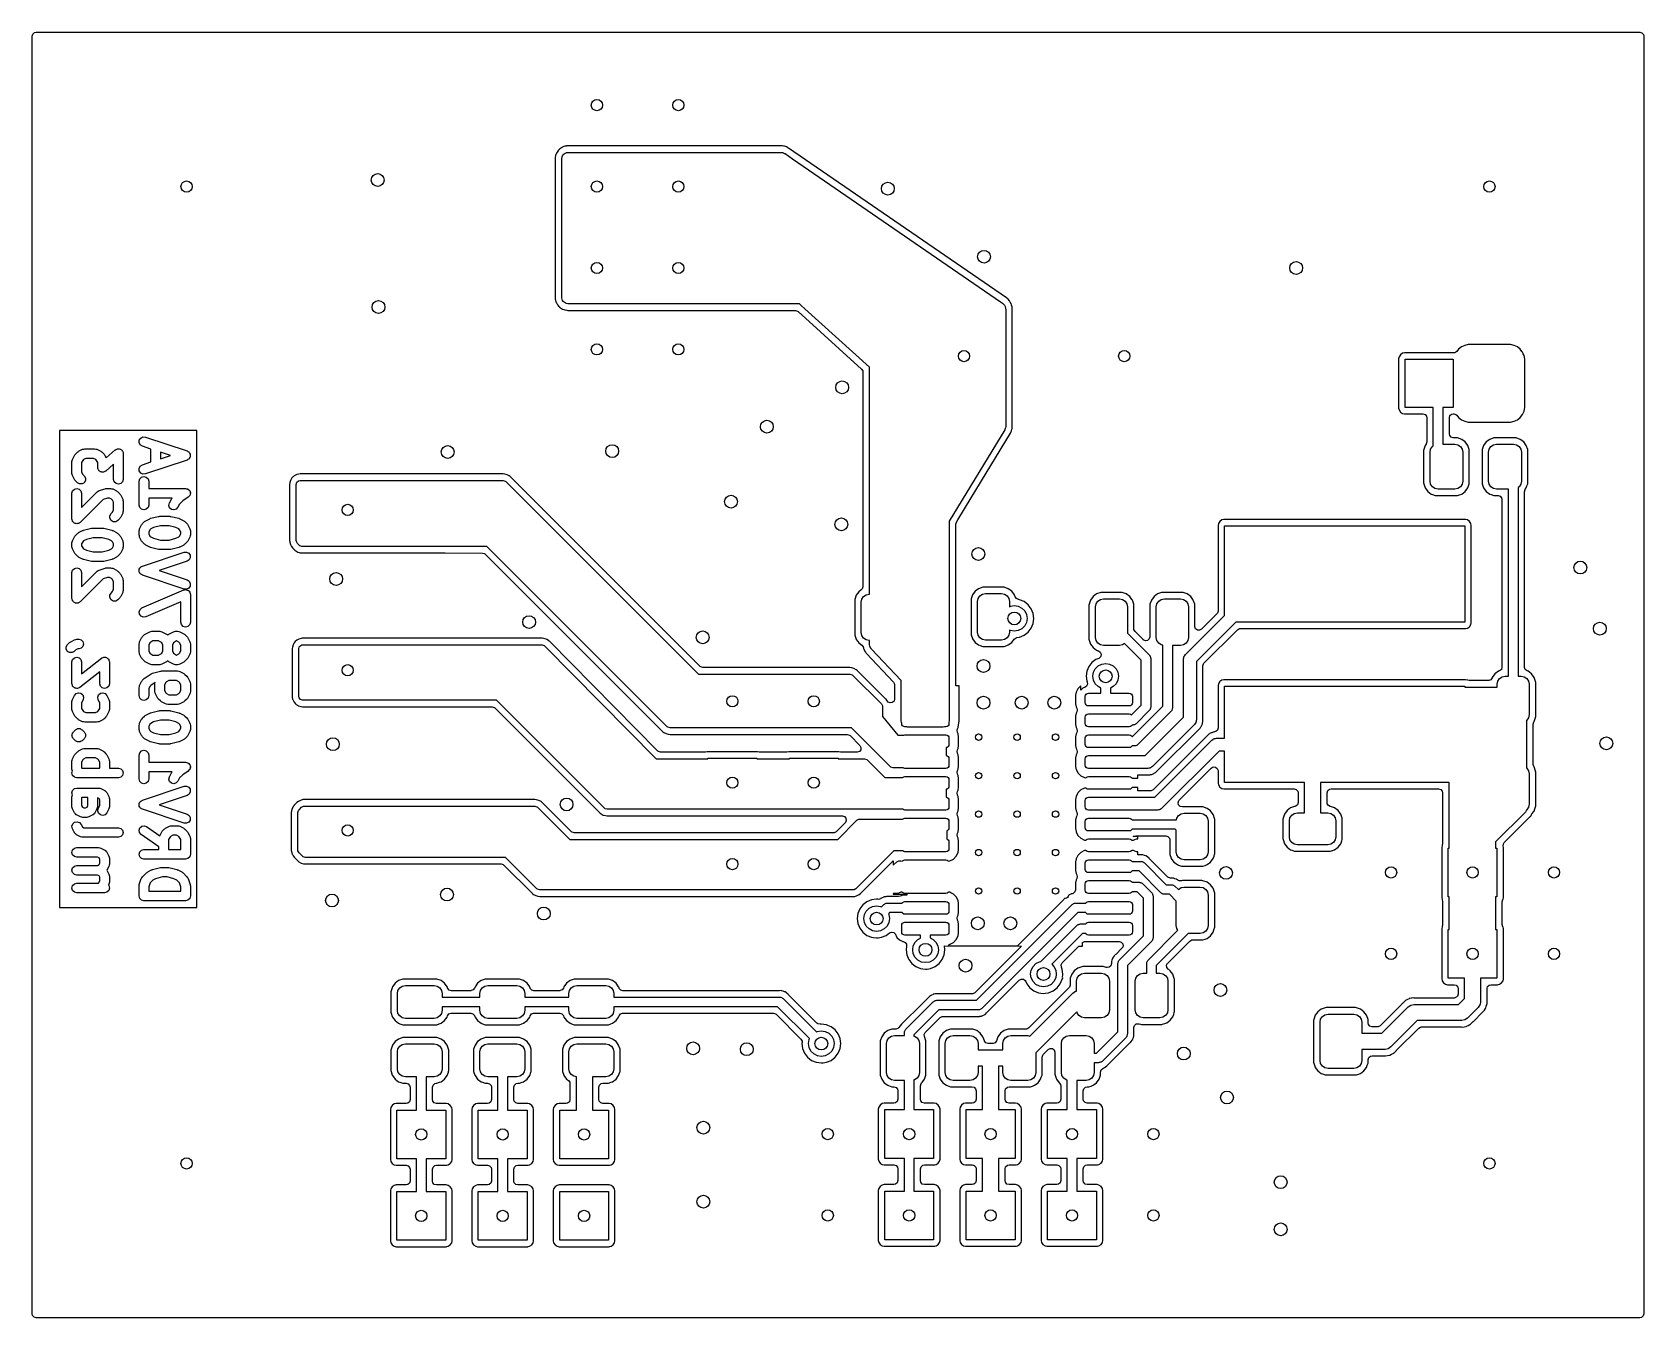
# Model space of a CAD drawing. Extents: x 0.1 to 2.08, y 0.21 to 1.79.
import ezdxf

# ---------------------------------------------------------------- set-up
doc = ezdxf.new("R2010")
doc.units = 0
doc.header["$MEASUREMENT"] = 0
doc.layers.add('BLACK', color=7, linetype='CONTINUOUS')

msp = doc.modelspace()

# ---------------------------------------------------------------- linework, layer by layer
at = {"layer": 'BLACK', "linetype": 'CONTINUOUS'}
for p, q in [((0.101752, 1.7847), (0.102527, 1.78734)), ((0.101752, 1.30054), (0.101752, 1.7847)), ((0.102527, 1.78734), (0.104606, 1.78915)), ((0.104606, 1.78915), (0.106634, 1.78959)), ((0.106634, 1.78959), (2.07604, 1.78959)), ((2.07604, 1.78959), (2.07868, 1.78881)), ((2.07868, 1.78881), (2.08048, 1.78673)), ((2.08048, 1.78673), (2.08093, 1.7847)), ((2.08093, 1.7847), (2.08093, 0.215295)), ((0.747118, 1.64354), (0.746272, 1.64228)), ((0.748124, 1.64477), (0.747118, 1.64354)), ((0.749199, 1.64584), (0.748124, 1.64477)), ((0.750425, 1.64685), (0.749199, 1.64584)), ((0.749199, 1.64584), (0.749199, 1.64584)), ((0.75169, 1.6477), (0.750425, 1.64685)), ((0.751691, 1.6477), (0.75169, 1.6477)), ((0.753089, 1.64844), (0.751691, 1.6477)), ((0.754494, 1.64903), (0.753089, 1.64844)), ((0.756012, 1.64949), (0.754494, 1.64903)), ((0.757412, 1.64977), (0.756012, 1.64949)), ((0.758083, 1.6499), (0.757412, 1.64977)), ((0.758084, 1.6499), (0.758083, 1.6499)), ((0.75828, 1.64993), (0.758084, 1.6499)), ((0.758084, 1.6499), (0.758084, 1.6499)), ((0.758476, 1.64996), (0.75828, 1.64993)), ((0.759632, 1.65007), (0.758476, 1.64996)), ((0.758476, 1.64996), (0.758476, 1.64996)), ((0.759864, 1.65008), (0.759632, 1.65007)), ((0.759632, 1.65007), (0.759632, 1.65007)), ((0.760029, 1.65009), (0.759864, 1.65008)), ((1.02141, 1.65009), (0.760029, 1.65009)), ((1.02172, 1.65008), (1.02141, 1.65009)), ((1.02261, 1.65001), (1.02172, 1.65008)), ((1.02276, 1.64999), (1.02261, 1.65001)), ((1.02291, 1.64998), (1.02276, 1.64999)), ((1.02452, 1.64973), (1.02291, 1.64998)), ((1.02571, 1.64946), (1.02452, 1.64973)), ((1.0267, 1.64915), (1.02571, 1.64946)), ((1.02682, 1.64911), (1.0267, 1.64915)), ((1.02795, 1.64867), (1.02682, 1.64911)), ((1.02942, 1.64795), (1.02795, 1.64867)), ((1.02795, 1.64867), (1.02795, 1.64867)), ((1.02969, 1.64781), (1.02942, 1.64795)), ((1.02989, 1.6477), (1.02969, 1.64781)), ((1.03046, 1.64736), (1.02989, 1.6477)), ((1.03072, 1.6472), (1.03046, 1.64736)), ((1.29832, 1.46314), (1.03072, 1.6472)), ((0.743899, 1.63433), (0.743879, 1.63394)), ((0.743879, 1.63394), (0.743908, 1.46406)), ((0.744012, 1.63549), (0.743899, 1.63434)), ((0.743899, 1.63434), (0.743899, 1.63433)), ((0.744071, 1.63588), (0.744012, 1.63549)), ((0.744012, 1.63549), (0.744012, 1.63549)), ((0.744482, 1.63796), (0.744071, 1.63588)), ((0.744943, 1.63947), (0.744482, 1.63796)), ((0.744482, 1.63796), (0.744482, 1.63796)), ((0.745524, 1.64088), (0.744943, 1.63947)), ((0.744943, 1.63947), (0.744943, 1.63947)), ((0.746272, 1.64228), (0.745524, 1.64088)), ((0.745524, 1.64088), (0.745524, 1.64088)), ((0.746272, 1.64228), (0.746272, 1.64228)), ((0.75197, 1.63374), (0.752045, 1.6345)), ((0.751999, 1.46426), (0.75197, 1.63374)), ((0.752045, 1.6345), (0.752418, 1.63638)), ((0.752418, 1.63638), (0.752999, 1.63778)), ((0.752999, 1.63778), (0.753845, 1.63905)), ((0.753845, 1.63905), (0.75492, 1.64012)), ((0.75492, 1.64012), (0.756186, 1.64097)), ((0.756186, 1.64097), (0.757591, 1.64155)), ((0.757591, 1.64155), (0.758061, 1.64165)), ((0.758061, 1.64165), (0.759467, 1.64193)), ((0.759467, 1.64193), (0.760228, 1.642)), ((0.760228, 1.642), (1.02126, 1.642)), ((1.02126, 1.642), (1.02184, 1.64196)), ((1.02184, 1.64196), (1.0229, 1.6418)), ((1.0229, 1.6418), (1.0233, 1.64173)), ((1.0233, 1.64173), (1.02442, 1.64139)), ((1.02442, 1.64139), (1.02575, 1.64074)), ((1.02575, 1.64074), (1.02626, 1.64045)), ((1.02626, 1.64045), (1.03545, 1.63412)), ((1.03545, 1.63412), (1.29108, 1.45831)), ((0.743908, 1.46406), (0.743928, 1.46366)), ((0.743928, 1.46366), (0.744008, 1.46284)), ((0.744008, 1.46284), (0.744042, 1.4625)), ((0.744042, 1.4625), (0.744042, 1.4625)), ((0.744042, 1.4625), (0.7441, 1.46211)), ((0.7441, 1.46211), (0.744512, 1.46004)), ((0.744512, 1.46004), (0.744973, 1.45852)), ((0.744973, 1.45852), (0.745555, 1.45712)), ((0.745555, 1.45712), (0.745555, 1.45712)), ((0.745555, 1.45712), (0.746302, 1.45572)), ((0.746302, 1.45572), (0.746303, 1.45572)), ((0.746303, 1.45572), (0.747098, 1.45453)), ((0.747098, 1.45453), (0.747148, 1.45445)), ((0.747148, 1.45445), (0.748154, 1.45323)), ((0.748154, 1.45323), (0.748154, 1.45323)), ((0.748154, 1.45323), (0.748154, 1.45323)), ((0.748154, 1.45323), (0.749229, 1.45215)), ((0.749229, 1.45215), (0.749391, 1.45202)), ((0.749391, 1.45202), (0.750455, 1.45115)), ((0.750455, 1.45115), (0.751721, 1.4503)), ((0.751721, 1.4503), (0.753119, 1.44956)), ((0.752074, 1.4635), (0.751999, 1.46426)), ((0.752447, 1.46162), (0.752074, 1.4635)), ((0.753029, 1.46022), (0.752447, 1.46162)), ((0.753875, 1.45895), (0.753029, 1.46022)), ((0.753119, 1.44956), (0.754524, 1.44897)), ((0.75495, 1.45788), (0.753875, 1.45895)), ((0.754524, 1.44897), (0.756042, 1.44851)), ((0.756215, 1.45703), (0.75495, 1.45788)), ((0.756042, 1.44851), (0.758112, 1.4481)), ((0.75762, 1.45645), (0.756215, 1.45703)), ((0.759496, 1.45607), (0.75762, 1.45645)), ((0.758112, 1.4481), (0.758112, 1.4481)), ((0.758112, 1.4481), (0.758113, 1.4481)), ((0.758113, 1.4481), (0.758506, 1.44804)), ((0.758506, 1.44804), (0.759661, 1.44793)), ((0.760256, 1.456), (0.759496, 1.45607)), ((0.759661, 1.44793), (0.760058, 1.44791)), ((0.760058, 1.44791), (1.03899, 1.44791)), ((1.04096, 1.456), (0.760256, 1.456)), ((1.03899, 1.44791), (1.04163, 1.44713)), ((1.044, 1.456), (1.04096, 1.456)), ((1.04096, 1.456), (1.04096, 1.456)), ((1.04163, 1.44713), (1.04227, 1.44664)), ((1.04227, 1.44664), (1.12031, 1.37582)), ((1.04625, 1.45396), (1.044, 1.456)), ((1.05077, 1.44986), (1.04625, 1.45396)), ((1.04625, 1.45396), (1.04625, 1.45396)), ((1.13, 1.37795), (1.05077, 1.44986)), ((1.29108, 1.45831), (1.29354, 1.45662)), ((1.29354, 1.45662), (1.29424, 1.45599)), ((1.29424, 1.45599), (1.29579, 1.45424)), ((1.29579, 1.45424), (1.29666, 1.45259)), ((1.29666, 1.45259), (1.29722, 1.45032)), ((1.29722, 1.45032), (1.29734, 1.44939)), ((1.29734, 1.44939), (1.29734, 1.30549)), ((1.29854, 1.46298), (1.29832, 1.46314)), ((1.29832, 1.46314), (1.29832, 1.46314)), ((1.29871, 1.46284), (1.29854, 1.46298)), ((1.29978, 1.46189), (1.29871, 1.46284)), ((1.29871, 1.46284), (1.29871, 1.46284)), ((1.29871, 1.46284), (1.29871, 1.46284)), ((1.29871, 1.46284), (1.29871, 1.46284)), ((1.30013, 1.46155), (1.29978, 1.46189)), ((1.29978, 1.46189), (1.29978, 1.46189)), ((1.30184, 1.45962), (1.30013, 1.46155)), ((1.30296, 1.45801), (1.30184, 1.45962)), ((1.30383, 1.45636), (1.30296, 1.45801)), ((1.30452, 1.45453), (1.30383, 1.45636)), ((1.30454, 1.45445), (1.30452, 1.45453)), ((1.30511, 1.45215), (1.30454, 1.45445)), ((1.30514, 1.45202), (1.30511, 1.45215)), ((1.30523, 1.45154), (1.30514, 1.45202)), ((1.3054, 1.45012), (1.30523, 1.45154)), ((1.30523, 1.45154), (1.30523, 1.45154)), ((1.30543, 1.44963), (1.3054, 1.45012)), ((1.30543, 1.32796), (1.30543, 1.44963)), ((1.86545, 1.40593), (1.86104, 1.40492)), ((1.86772, 1.40593), (1.86545, 1.40593)), ((1.86545, 1.40593), (1.86545, 1.40593)), ((1.86785, 1.40593), (1.86772, 1.40593)), ((1.91504, 1.40593), (1.86785, 1.40593)), ((1.91723, 1.40593), (1.91504, 1.40593)), ((1.92164, 1.40492), (1.91723, 1.40593)), ((1.91723, 1.40593), (1.91723, 1.40593)), ((1.78036, 1.39088), (1.7799, 1.38857)), ((1.7799, 1.38857), (1.7799, 1.32796)), ((1.7821, 1.39349), (1.78036, 1.39088)), ((1.78036, 1.39088), (1.78036, 1.39088)), ((1.78472, 1.39523), (1.7821, 1.39349)), ((1.78702, 1.39569), (1.78472, 1.39523)), ((1.78472, 1.39523), (1.78472, 1.39523)), ((1.84752, 1.39569), (1.78702, 1.39569)), ((1.7878, 1.32874), (1.7878, 1.3878)), ((1.7878, 1.3878), (1.84685, 1.3878)), ((1.84685, 1.3878), (1.84685, 1.32874)), ((1.84909, 1.39595), (1.84752, 1.39569)), ((1.85134, 1.39753), (1.84909, 1.39595)), ((1.85341, 1.40013), (1.85134, 1.39753)), ((1.85696, 1.40295), (1.85341, 1.40013)), ((1.86104, 1.40492), (1.85696, 1.40295)), ((1.85696, 1.40295), (1.85696, 1.40295)), ((1.92572, 1.40295), (1.92164, 1.40492)), ((1.92164, 1.40492), (1.92164, 1.40492)), ((1.92926, 1.40013), (1.92572, 1.40295)), ((1.92572, 1.40295), (1.92572, 1.40295)), ((1.93134, 1.39753), (1.92926, 1.40013)), ((1.93209, 1.39659), (1.93134, 1.39753)), ((1.93299, 1.39471), (1.93209, 1.39659)), ((1.93209, 1.39659), (1.93209, 1.39659)), ((1.93405, 1.39251), (1.93299, 1.39471)), ((1.93506, 1.38809), (1.93405, 1.39251)), ((1.93506, 1.38591), (1.93506, 1.38809)), ((1.93506, 1.33084), (1.93506, 1.38591)), ((1.12031, 1.37582), (1.12174, 1.37348)), ((1.12174, 1.37348), (1.12191, 1.37221)), ((1.12191, 1.37221), (1.12185, 1.10838)), ((1.12994, 1.09941), (1.13, 1.37446)), ((1.13, 1.37446), (1.13, 1.37795)), ((1.13, 1.37446), (1.13, 1.37446)), ((1.30543, 1.30535), (1.30543, 1.32796)), ((1.7799, 1.32796), (1.78036, 1.32566)), ((1.82244, 1.32874), (1.7878, 1.32874)), ((1.82244, 1.28135), (1.82244, 1.32874)), ((1.84685, 1.32874), (1.83425, 1.32874)), ((1.83425, 1.32874), (1.83425, 1.28346)), ((1.93405, 1.32403), (1.93506, 1.32844)), ((1.93506, 1.33071), (1.93506, 1.33084)), ((1.93506, 1.33084), (1.93506, 1.33084)), ((1.93506, 1.32844), (1.93506, 1.33071)), ((1.78036, 1.32566), (1.78036, 1.32566)), ((1.78036, 1.32566), (1.7821, 1.32305)), ((1.7821, 1.32305), (1.78472, 1.3213)), ((1.78472, 1.3213), (1.78472, 1.3213)), ((1.78472, 1.3213), (1.78702, 1.32085)), ((1.78702, 1.32085), (1.78702, 1.32085)), ((1.78702, 1.32085), (1.78702, 1.32085)), ((1.78702, 1.32085), (1.80967, 1.32085)), ((1.80967, 1.32085), (1.8123, 1.32007)), ((1.8123, 1.32007), (1.81411, 1.31799)), ((1.81411, 1.31799), (1.81455, 1.31596)), ((1.81455, 1.31596), (1.81455, 1.28653)), ((1.84215, 1.31596), (1.84292, 1.3186)), ((1.84215, 1.29624), (1.84215, 1.31596)), ((1.84292, 1.3186), (1.845, 1.32041)), ((1.845, 1.32041), (1.84703, 1.32085)), ((1.84703, 1.32085), (1.84752, 1.32085)), ((1.84752, 1.32085), (1.85016, 1.32007)), ((1.85016, 1.32007), (1.85134, 1.31901)), ((1.85134, 1.31901), (1.85341, 1.31641)), ((1.85341, 1.31641), (1.85696, 1.31358)), ((1.85696, 1.31358), (1.85696, 1.31358)), ((1.85696, 1.31358), (1.85696, 1.31358)), ((1.85696, 1.31358), (1.86104, 1.31162)), ((1.86104, 1.31162), (1.86104, 1.31162)), ((1.86104, 1.31162), (1.86104, 1.31162)), ((1.86104, 1.31162), (1.86545, 1.31061)), ((1.86545, 1.31061), (1.91723, 1.31061)), ((1.91723, 1.31061), (1.92164, 1.31162)), ((1.92164, 1.31162), (1.92572, 1.31358)), ((1.92572, 1.31358), (1.92926, 1.31641)), ((1.92926, 1.31641), (1.93209, 1.31995)), ((1.93209, 1.31995), (1.93405, 1.32403)), ((0.101752, 0.585954), (0.101752, 1.30054)), ((0.304074, 1.30054), (0.135373, 1.30054)), ((0.135373, 1.30054), (0.135373, 0.714526)), ((0.2331, 1.28547), (0.233283, 1.28852)), ((0.233283, 1.28852), (0.234967, 1.29107)), ((0.234967, 1.29107), (0.237702, 1.29244)), ((0.237702, 1.29244), (0.240753, 1.29225)), ((0.240753, 1.29225), (0.291934, 1.27519)), ((0.304074, 1.16481), (0.304074, 1.30054)), ((1.29613, 1.30115), (1.228, 1.18898)), ((1.25485, 1.2176), (1.30311, 1.29707)), ((1.29625, 1.30139), (1.29613, 1.30115)), ((1.29683, 1.30274), (1.29625, 1.30139)), ((1.29712, 1.30376), (1.29683, 1.30274)), ((1.29732, 1.30522), (1.29712, 1.30376)), ((1.29734, 1.30549), (1.29732, 1.30522)), ((1.30311, 1.29707), (1.30314, 1.29711)), ((1.30314, 1.29711), (1.30325, 1.29731)), ((1.30325, 1.29731), (1.30333, 1.29747)), ((1.30333, 1.29747), (1.3035, 1.29779)), ((1.3035, 1.29779), (1.30361, 1.29804)), ((1.30361, 1.29804), (1.30437, 1.29977)), ((1.30437, 1.29977), (1.30455, 1.30029)), ((1.30437, 1.29977), (1.30437, 1.29977)), ((1.30437, 1.29977), (1.30437, 1.29977)), ((1.30437, 1.29977), (1.30437, 1.29977)), ((1.30455, 1.30029), (1.30499, 1.30185)), ((1.30499, 1.30185), (1.3051, 1.30239)), ((1.3051, 1.30239), (1.30535, 1.30426)), ((1.3051, 1.30239), (1.3051, 1.30239)), ((1.30535, 1.30426), (1.30538, 1.30453)), ((1.30538, 1.30453), (1.30542, 1.30507)), ((1.30542, 1.30507), (1.30543, 1.30535)), ((1.81455, 1.28653), (1.81377, 1.28389)), ((1.84259, 1.29421), (1.84215, 1.29624)), ((1.84439, 1.29213), (1.84259, 1.29421)), ((1.84703, 1.29136), (1.84439, 1.29213)), ((1.85105, 1.29136), (1.84703, 1.29136)), ((1.85225, 1.29125), (1.85105, 1.29136)), ((1.85105, 1.29136), (1.85105, 1.29136)), ((1.8573, 1.28948), (1.85225, 1.29125)), ((1.8616, 1.28631), (1.8573, 1.28948)), ((1.8573, 1.28948), (1.8573, 1.28948)), ((1.89172, 1.28948), (1.88742, 1.28631)), ((1.89676, 1.29125), (1.89172, 1.28948)), ((1.89172, 1.28948), (1.89172, 1.28948)), ((1.89796, 1.29136), (1.89676, 1.29125)), ((1.89676, 1.29125), (1.89676, 1.29125)), ((1.9229, 1.29136), (1.89796, 1.29136)), ((1.89796, 1.29136), (1.89796, 1.29136)), ((1.9241, 1.29125), (1.9229, 1.29136)), ((1.9229, 1.29136), (1.9229, 1.29136)), ((1.92915, 1.28948), (1.9241, 1.29125)), ((1.93345, 1.28631), (1.92915, 1.28948)), ((1.92915, 1.28948), (1.92915, 1.28948)), ((0.151202, 1.26492), (0.153639, 1.2698)), ((0.153639, 1.2698), (0.15427, 1.27051)), ((0.15427, 1.27051), (0.154745, 1.27133)), ((0.154745, 1.27133), (0.157183, 1.27377)), ((0.157183, 1.27377), (0.158006, 1.27424)), ((0.158006, 1.27424), (0.158717, 1.27487)), ((0.158717, 1.27487), (0.163592, 1.27731)), ((0.163592, 1.27731), (0.164922, 1.27758)), ((0.164922, 1.27758), (0.166233, 1.27793)), ((0.166233, 1.27793), (0.178419, 1.27793)), ((0.178419, 1.27793), (0.17973, 1.27758)), ((0.17973, 1.27758), (0.18106, 1.27731)), ((0.18106, 1.27731), (0.185934, 1.27487)), ((0.185934, 1.27487), (0.186646, 1.27424)), ((0.186646, 1.27424), (0.187469, 1.27377)), ((0.187469, 1.27377), (0.189906, 1.27133)), ((0.189906, 1.27133), (0.190382, 1.27051)), ((0.190382, 1.27051), (0.191012, 1.2698)), ((0.191012, 1.2698), (0.192574, 1.26667)), ((0.192574, 1.26667), (0.203776, 1.27647)), ((0.203776, 1.27647), (0.2043, 1.27673)), ((0.2043, 1.27673), (0.204712, 1.27714)), ((0.204712, 1.27714), (0.205649, 1.27739)), ((0.205649, 1.27739), (0.20652, 1.27782)), ((0.20652, 1.27782), (0.207102, 1.27778)), ((0.207102, 1.27778), (0.207665, 1.27793)), ((0.207665, 1.27793), (0.208602, 1.27768)), ((0.208602, 1.27768), (0.20957, 1.27762)), ((0.20957, 1.27762), (0.210054, 1.27729)), ((0.210054, 1.27729), (0.210618, 1.27714)), ((0.210618, 1.27714), (0.211304, 1.27646)), ((0.211304, 1.27646), (0.212109, 1.27592)), ((0.212109, 1.27592), (0.212367, 1.27539)), ((0.212367, 1.27539), (0.212779, 1.27498)), ((0.212779, 1.27498), (0.21303, 1.27404)), ((0.21303, 1.27404), (0.213459, 1.27317)), ((0.213459, 1.27317), (0.21342, 1.27259)), ((0.21342, 1.27259), (0.213571, 1.27203)), ((0.213571, 1.27203), (0.213571, 1.24034)), ((0.234467, 1.28273), (0.2331, 1.28547)), ((0.237018, 1.28105), (0.234467, 1.28273)), ((0.247603, 1.27752), (0.237018, 1.28105)), ((0.247603, 1.26166), (0.247603, 1.27752)), ((0.271392, 1.26959), (0.259414, 1.27358)), ((0.259414, 1.27358), (0.259414, 1.2656)), ((0.259414, 1.2656), (0.271392, 1.26959)), ((0.291934, 1.27519), (0.292924, 1.27454)), ((0.292924, 1.27454), (0.293985, 1.27401)), ((0.293985, 1.27401), (0.294184, 1.27371)), ((0.294184, 1.27371), (0.294485, 1.27351)), ((0.294485, 1.27351), (0.295016, 1.27245)), ((0.295016, 1.26673), (0.294485, 1.26567)), ((0.295016, 1.27245), (0.295669, 1.27146)), ((0.295669, 1.26772), (0.295016, 1.26673)), ((0.295669, 1.27146), (0.295691, 1.2711)), ((0.295691, 1.26808), (0.295669, 1.26772)), ((0.295691, 1.2711), (0.295852, 1.27078)), ((0.295852, 1.26841), (0.295691, 1.26808)), ((0.295852, 1.27078), (0.295781, 1.26959)), ((0.295781, 1.26959), (0.295852, 1.26841)), ((1.81062, 1.27696), (1.81051, 1.27576)), ((1.81051, 1.27576), (1.81051, 1.23605)), ((1.81239, 1.282), (1.81062, 1.27696)), ((1.81359, 1.28363), (1.81239, 1.282)), ((1.81377, 1.28389), (1.81359, 1.28363)), ((1.81841, 1.27362), (1.81915, 1.27739)), ((1.81841, 1.23819), (1.81841, 1.27362)), ((1.81915, 1.27739), (1.82129, 1.28058)), ((1.82129, 1.28058), (1.82244, 1.28135)), ((1.83425, 1.28346), (1.84892, 1.28346)), ((1.84892, 1.28346), (1.85268, 1.28272)), ((1.85268, 1.28272), (1.85588, 1.28058)), ((1.85588, 1.28058), (1.85801, 1.27739)), ((1.85801, 1.27739), (1.85876, 1.27362)), ((1.85876, 1.27362), (1.85876, 1.23819)), ((1.86478, 1.282), (1.8616, 1.28631)), ((1.86654, 1.27696), (1.86478, 1.282)), ((1.86478, 1.282), (1.86478, 1.282)), ((1.86478, 1.282), (1.86478, 1.282)), ((1.86665, 1.27576), (1.86654, 1.27696)), ((1.86654, 1.27696), (1.86654, 1.27696)), ((1.86665, 1.23605), (1.86665, 1.27576)), ((1.88247, 1.27696), (1.88236, 1.27576)), ((1.88236, 1.27576), (1.88236, 1.23605)), ((1.88424, 1.282), (1.88247, 1.27696)), ((1.88247, 1.27696), (1.88247, 1.27696)), ((1.88742, 1.28631), (1.88424, 1.282)), ((1.88424, 1.282), (1.88424, 1.282)), ((1.89026, 1.27362), (1.89101, 1.27739)), ((1.89026, 1.23819), (1.89026, 1.27362)), ((1.89101, 1.27739), (1.89314, 1.28058)), ((1.89314, 1.28058), (1.89633, 1.28272)), ((1.89633, 1.28272), (1.9001, 1.28346)), ((1.9001, 1.28346), (1.92077, 1.28346)), ((1.92077, 1.28346), (1.92453, 1.28272)), ((1.92453, 1.28272), (1.92773, 1.28058)), ((1.92773, 1.28058), (1.92986, 1.27739)), ((1.92986, 1.27739), (1.93061, 1.27362)), ((1.93061, 1.27362), (1.93061, 1.23819)), ((1.93663, 1.282), (1.93345, 1.28631)), ((1.93839, 1.27696), (1.93663, 1.282)), ((1.93663, 1.282), (1.93663, 1.282)), ((1.93663, 1.282), (1.93663, 1.282)), ((1.9385, 1.27576), (1.93839, 1.27696)), ((1.93839, 1.27696), (1.93839, 1.27696)), ((1.9385, 1.23605), (1.9385, 1.27576)), ((0.150579, 1.26228), (0.15093, 1.26359)), ((0.150579, 1.24766), (0.150579, 1.26228)), ((0.15093, 1.24635), (0.150579, 1.24766)), ((0.15093, 1.26359), (0.151202, 1.26492)), ((0.163775, 1.26366), (0.16239, 1.26089)), ((0.16239, 1.26089), (0.16239, 1.24905)), ((0.16239, 1.24905), (0.163775, 1.24628)), ((0.164857, 1.26474), (0.163775, 1.26366)), ((0.167627, 1.26612), (0.164857, 1.26474)), ((0.177025, 1.26612), (0.167627, 1.26612)), ((0.179795, 1.26474), (0.177025, 1.26612)), ((0.180877, 1.26366), (0.179795, 1.26474)), ((0.182262, 1.26089), (0.180877, 1.26366)), ((0.182262, 1.25497), (0.182262, 1.26089)), ((0.182413, 1.2544), (0.182262, 1.25497)), ((0.182374, 1.25382), (0.182413, 1.2544)), ((0.182802, 1.25295), (0.182374, 1.25382)), ((0.183053, 1.25202), (0.182802, 1.25295)), ((0.183466, 1.2516), (0.183053, 1.25202)), ((0.183723, 1.25108), (0.183466, 1.2516)), ((0.184529, 1.25054), (0.183723, 1.25108)), ((0.185215, 1.24985), (0.184529, 1.25054)), ((0.185778, 1.2497), (0.185215, 1.24985)), ((0.186263, 1.24938), (0.185778, 1.2497)), ((0.187231, 1.24931), (0.186263, 1.24938)), ((0.188168, 1.24906), (0.187231, 1.24931)), ((0.188731, 1.24921), (0.188168, 1.24906)), ((0.189313, 1.24917), (0.188731, 1.24921)), ((0.190184, 1.2496), (0.189313, 1.24917)), ((0.19112, 1.24985), (0.190184, 1.2496)), ((0.191533, 1.25027), (0.19112, 1.24985)), ((0.192056, 1.25052), (0.191533, 1.25027)), ((0.20176, 1.25901), (0.192056, 1.25052)), ((0.20176, 1.24034), (0.20176, 1.25901)), ((0.2331, 1.25371), (0.234467, 1.25645)), ((0.233283, 1.25066), (0.2331, 1.25371)), ((0.234967, 1.24811), (0.233283, 1.25066)), ((0.234467, 1.25645), (0.237018, 1.25813)), ((0.237702, 1.24675), (0.234967, 1.24811)), ((0.237018, 1.25813), (0.247603, 1.26166)), ((0.240753, 1.24693), (0.237702, 1.24675)), ((0.291934, 1.26399), (0.240753, 1.24693)), ((0.292924, 1.26464), (0.291934, 1.26399)), ((0.293985, 1.26517), (0.292924, 1.26464)), ((0.294184, 1.26547), (0.293985, 1.26517)), ((0.294485, 1.26567), (0.294184, 1.26547)), ((0.429162, 1.24691), (0.427134, 1.24646)), ((0.430882, 1.24709), (0.429162, 1.24691)), ((0.679978, 1.24709), (0.430882, 1.24709)), ((0.430882, 1.24709), (0.430882, 1.24709)), ((0.682232, 1.24677), (0.679978, 1.24709)), ((0.151202, 1.24502), (0.15093, 1.24635)), ((0.153639, 1.24014), (0.151202, 1.24502)), ((0.15137, 1.22624), (0.153531, 1.2284)), ((0.153531, 1.2284), (0.156484, 1.22919)), ((0.15427, 1.23943), (0.153639, 1.24014)), ((0.154745, 1.23861), (0.15427, 1.23943)), ((0.157183, 1.23617), (0.154745, 1.23861)), ((0.156484, 1.22919), (0.159437, 1.2284)), ((0.15983, 1.23464), (0.157183, 1.23617)), ((0.159437, 1.2284), (0.161598, 1.22624)), ((0.162887, 1.23464), (0.15983, 1.23464)), ((0.165534, 1.23617), (0.162887, 1.23464)), ((0.163775, 1.24628), (0.165534, 1.24452)), ((0.165534, 1.24452), (0.167063, 1.24187)), ((0.167063, 1.23882), (0.165534, 1.23617)), ((0.167063, 1.24187), (0.167063, 1.23882)), ((0.183863, 1.22645), (0.191174, 1.22889)), ((0.191174, 1.22889), (0.192124, 1.22894)), ((0.192124, 1.22894), (0.193042, 1.22919)), ((0.193042, 1.22919), (0.197916, 1.22919)), ((0.197916, 1.22919), (0.199227, 1.22884)), ((0.199227, 1.22884), (0.200557, 1.22857)), ((0.200557, 1.22857), (0.205432, 1.22613)), ((0.202551, 1.23739), (0.20176, 1.24034)), ((0.204712, 1.23523), (0.202551, 1.23739)), ((0.207665, 1.23444), (0.204712, 1.23523)), ((0.210618, 1.23523), (0.207665, 1.23444)), ((0.212779, 1.23739), (0.210618, 1.23523)), ((0.213571, 1.24034), (0.212779, 1.23739)), ((0.23298, 1.23791), (0.233771, 1.24086)), ((0.23298, 1.20866), (0.23298, 1.23791)), ((0.233771, 1.24086), (0.235933, 1.24302)), ((0.235933, 1.24302), (0.238886, 1.24381)), ((0.238886, 1.24381), (0.241838, 1.24302)), ((0.241838, 1.24302), (0.244, 1.24086)), ((0.244, 1.24086), (0.244791, 1.23791)), ((0.244791, 1.23791), (0.244791, 1.22919)), ((0.244791, 1.22919), (0.290067, 1.22919)), ((0.290067, 1.22919), (0.291366, 1.22884)), ((0.291366, 1.22884), (0.292684, 1.22858)), ((0.292684, 1.22858), (0.292831, 1.22845)), ((0.292831, 1.22845), (0.293019, 1.2284)), ((0.293019, 1.2284), (0.29397, 1.22745)), ((0.29397, 1.22745), (0.29498, 1.22656)), ((0.418188, 1.23605), (0.417909, 1.23412)), ((0.417909, 1.23412), (0.417909, 1.16481)), ((0.418237, 1.2364), (0.418188, 1.23605)), ((0.419012, 1.23904), (0.418237, 1.2364)), ((0.418237, 1.2364), (0.418237, 1.2364)), ((0.418237, 1.2364), (0.418237, 1.2364)), ((0.42077, 1.24218), (0.419012, 1.23904)), ((0.419012, 1.23904), (0.419012, 1.23904)), ((0.421477, 1.24287), (0.42077, 1.24218)), ((0.42077, 1.24218), (0.42077, 1.24218)), ((0.422138, 1.24344), (0.421477, 1.24287)), ((0.423556, 1.24467), (0.422138, 1.24344)), ((0.426733, 1.24637), (0.423556, 1.24467)), ((0.423556, 1.24467), (0.423556, 1.24467)), ((0.426, 1.23412), (0.426775, 1.23676)), ((0.426, 1.16502), (0.426, 1.23412)), ((0.427134, 1.24646), (0.426733, 1.24637)), ((0.426733, 1.24637), (0.426733, 1.24637)), ((0.426775, 1.23676), (0.428854, 1.23856)), ((0.428854, 1.23856), (0.430882, 1.239)), ((0.430882, 1.239), (0.679978, 1.239)), ((0.679978, 1.239), (0.682617, 1.23822)), ((0.682258, 1.24676), (0.682232, 1.24677)), ((0.684897, 1.24599), (0.682258, 1.24676)), ((0.682617, 1.23822), (0.68343, 1.23757)), ((0.68343, 1.23757), (0.92, 1.001)), ((0.687694, 1.24452), (0.684897, 1.24599)), ((0.688675, 1.24373), (0.687694, 1.24452)), ((0.688997, 1.24344), (0.688675, 1.24373)), ((0.688675, 1.24373), (0.688675, 1.24373)), ((0.921921, 1.01052), (0.688997, 1.24344)), ((0.688997, 1.24344), (0.688997, 1.24344)), ((1.81051, 1.23605), (1.81062, 1.23485)), ((1.81062, 1.23485), (1.81062, 1.23485)), ((1.81062, 1.23485), (1.81239, 1.22981)), ((1.81239, 1.22981), (1.81239, 1.22981)), ((1.81239, 1.22981), (1.81556, 1.22551)), ((1.81915, 1.23442), (1.81841, 1.23819)), ((1.82129, 1.23123), (1.81915, 1.23442)), ((1.82448, 1.2291), (1.82129, 1.23123)), ((1.82825, 1.22835), (1.82448, 1.2291)), ((1.84892, 1.22835), (1.82825, 1.22835)), ((1.85268, 1.2291), (1.84892, 1.22835)), ((1.85588, 1.23123), (1.85268, 1.2291)), ((1.85801, 1.23442), (1.85588, 1.23123)), ((1.85876, 1.23819), (1.85801, 1.23442)), ((1.8616, 1.22551), (1.86478, 1.22981)), ((1.86478, 1.22981), (1.86566, 1.23233)), ((1.86566, 1.23233), (1.86654, 1.23485)), ((1.86654, 1.23485), (1.86665, 1.23605)), ((1.86654, 1.23485), (1.86654, 1.23485)), ((1.88236, 1.23605), (1.88247, 1.23485)), ((1.88247, 1.23485), (1.88247, 1.23485)), ((1.88247, 1.23485), (1.88424, 1.22981)), ((1.88424, 1.22981), (1.88424, 1.22981)), ((1.88424, 1.22981), (1.88742, 1.22551)), ((1.89101, 1.23442), (1.89026, 1.23819)), ((1.89314, 1.23123), (1.89101, 1.23442)), ((1.89633, 1.2291), (1.89314, 1.23123)), ((1.9001, 1.22835), (1.89633, 1.2291)), ((1.91469, 1.22835), (1.9001, 1.22835)), ((1.91469, 0.998543), (1.91469, 1.22835)), ((1.92773, 1.23123), (1.9265, 1.23041)), ((1.9265, 1.23041), (1.9265, 0.998543)), ((1.92986, 1.23442), (1.92773, 1.23123)), ((1.93061, 1.23819), (1.92986, 1.23442)), ((1.9344, 1.22518), (1.93517, 1.22782)), ((1.93517, 1.22782), (1.93535, 1.22808)), ((1.93535, 1.22808), (1.93663, 1.22981)), ((1.93663, 1.22981), (1.93751, 1.23233)), ((1.93751, 1.23233), (1.93839, 1.23485)), ((1.93839, 1.23485), (1.9385, 1.23605)), ((1.93839, 1.23485), (1.93839, 1.23485)), ((0.150579, 1.22328), (0.15137, 1.22624)), ((0.150579, 1.1916), (0.150579, 1.22328)), ((0.18892, 1.21569), (0.16066, 1.18743)), ((0.161598, 1.22624), (0.16239, 1.22328)), ((0.16239, 1.20586), (0.181555, 1.22502)), ((0.16239, 1.22328), (0.16239, 1.20586)), ((0.181555, 1.22502), (0.18273, 1.2257)), ((0.18273, 1.2257), (0.183863, 1.22645)), ((0.194, 1.21738), (0.18892, 1.21569)), ((0.196522, 1.21738), (0.194, 1.21738)), ((0.199293, 1.21599), (0.196522, 1.21738)), ((0.200374, 1.21491), (0.199293, 1.21599)), ((0.20176, 1.21214), (0.200374, 1.21491)), ((0.20176, 1.20274), (0.20176, 1.21214)), ((0.205432, 1.22613), (0.206143, 1.2255)), ((0.206143, 1.2255), (0.206967, 1.22502)), ((0.206967, 1.22502), (0.209404, 1.22259)), ((0.209404, 1.22259), (0.209879, 1.22176)), ((0.209879, 1.22176), (0.21051, 1.22105)), ((0.21051, 1.22105), (0.212947, 1.21618)), ((0.212947, 1.21618), (0.213219, 1.21485)), ((0.213219, 1.21485), (0.213571, 1.21354)), ((0.213571, 1.21354), (0.213571, 1.20135)), ((0.233771, 1.20571), (0.23298, 1.20866)), ((0.244791, 1.20866), (0.244, 1.20571)), ((0.273513, 1.21738), (0.244791, 1.21738)), ((0.244791, 1.21738), (0.244791, 1.20866)), ((0.269549, 1.20831), (0.270161, 1.2113)), ((0.270515, 1.20541), (0.269549, 1.20831)), ((0.270161, 1.2113), (0.272599, 1.21618)), ((0.272599, 1.21618), (0.27323, 1.21689)), ((0.27323, 1.21689), (0.273513, 1.21738)), ((0.282734, 1.21004), (0.280726, 1.20602)), ((0.286517, 1.21382), (0.282734, 1.21004)), ((0.293342, 1.21837), (0.286517, 1.21382)), ((0.29423, 1.21938), (0.293342, 1.21837)), ((0.295181, 1.22033), (0.29423, 1.21938)), ((0.29498, 1.22656), (0.295043, 1.22638)), ((0.295043, 1.22638), (0.295181, 1.22624)), ((0.295181, 1.22624), (0.295529, 1.22494)), ((0.295232, 1.22052), (0.295181, 1.22033)), ((0.29536, 1.22067), (0.295232, 1.22052)), ((0.295624, 1.22199), (0.29536, 1.22067)), ((0.295529, 1.22494), (0.29596, 1.22366)), ((0.295972, 1.22328), (0.295624, 1.22199)), ((0.29596, 1.22366), (0.295922, 1.22347)), ((0.295922, 1.22347), (0.295972, 1.22328)), ((1.23839, 1.19051), (1.25485, 1.2176)), ((1.81556, 1.22551), (1.81987, 1.22233)), ((1.81987, 1.22233), (1.82155, 1.22174)), ((1.82155, 1.22174), (1.82491, 1.22057)), ((1.82491, 1.22057), (1.82611, 1.22045)), ((1.82611, 1.22045), (1.82611, 1.22045)), ((1.82611, 1.22045), (1.85105, 1.22045)), ((1.85105, 1.22045), (1.85225, 1.22057)), ((1.85225, 1.22057), (1.85478, 1.22145)), ((1.85225, 1.22057), (1.85225, 1.22057)), ((1.85478, 1.22145), (1.8573, 1.22233)), ((1.8573, 1.22233), (1.8616, 1.22551)), ((1.88742, 1.22551), (1.89172, 1.22233)), ((1.89172, 1.22233), (1.8934, 1.22174)), ((1.8934, 1.22174), (1.89676, 1.22057)), ((1.89676, 1.22057), (1.89796, 1.22045)), ((1.89796, 1.22045), (1.89796, 1.22045)), ((1.89796, 1.22045), (1.90192, 1.22045)), ((1.90192, 1.22045), (1.90456, 1.21968)), ((1.90456, 1.21968), (1.90636, 1.2176)), ((1.90636, 1.2176), (1.9068, 1.21557)), ((1.9068, 1.21557), (1.9068, 1.00957)), ((1.9344, 1.00957), (1.9344, 1.22518)), ((0.15078, 1.19085), (0.150579, 1.1916)), ((0.15078, 1.19007), (0.15078, 1.19085)), ((0.151168, 1.1894), (0.15078, 1.19007)), ((0.15137, 1.18865), (0.151168, 1.1894)), ((0.151919, 1.1881), (0.15137, 1.18865)), ((0.152308, 1.18743), (0.151919, 1.1881)), ((0.197086, 1.19557), (0.198615, 1.19821)), ((0.197086, 1.19251), (0.197086, 1.19557)), ((0.198615, 1.18986), (0.197086, 1.19251)), ((0.198615, 1.19821), (0.200374, 1.19997)), ((0.201262, 1.18833), (0.198615, 1.18986)), ((0.200374, 1.19997), (0.20176, 1.20274)), ((0.204319, 1.18833), (0.201262, 1.18833)), ((0.206967, 1.18986), (0.204319, 1.18833)), ((0.209404, 1.1923), (0.206967, 1.18986)), ((0.209879, 1.19312), (0.209404, 1.1923)), ((0.21051, 1.19383), (0.209879, 1.19312)), ((0.212947, 1.19871), (0.21051, 1.19383)), ((0.213219, 1.20004), (0.212947, 1.19871)), ((0.213571, 1.20135), (0.213219, 1.20004)), ((0.235933, 1.20355), (0.233771, 1.20571)), ((0.238886, 1.20276), (0.235933, 1.20355)), ((0.237147, 1.18603), (0.239584, 1.18847)), ((0.241838, 1.20355), (0.238886, 1.20276)), ((0.239584, 1.18847), (0.240408, 1.18894)), ((0.240408, 1.18894), (0.241119, 1.18957)), ((0.241119, 1.18957), (0.245993, 1.19201)), ((0.244, 1.20571), (0.241838, 1.20355)), ((0.245993, 1.19201), (0.246632, 1.19214)), ((0.246632, 1.19214), (0.247202, 1.19246)), ((0.247202, 1.19246), (0.256951, 1.19489)), ((0.256951, 1.19489), (0.257679, 1.19488)), ((0.257679, 1.19488), (0.258383, 1.19507)), ((0.258383, 1.19507), (0.270569, 1.19507)), ((0.272803, 1.20338), (0.270515, 1.20541)), ((0.270569, 1.19507), (0.271273, 1.19488)), ((0.271273, 1.19488), (0.272001, 1.19489)), ((0.272001, 1.19489), (0.28175, 1.19246)), ((0.275797, 1.20277), (0.272803, 1.20338)), ((0.278697, 1.20373), (0.275797, 1.20277)), ((0.280726, 1.20602), (0.278697, 1.20373)), ((0.28175, 1.19246), (0.28232, 1.19214)), ((0.28232, 1.19214), (0.282959, 1.19201)), ((0.282959, 1.19201), (0.287833, 1.18957)), ((0.287833, 1.18957), (0.288545, 1.18894)), ((0.288545, 1.18894), (0.289368, 1.18847)), ((0.289368, 1.18847), (0.291805, 1.18603)), ((1.228, 1.18898), (1.228, 1.18677)), ((1.23609, 1.18535), (1.2368, 1.18788)), ((1.2368, 1.18788), (1.23839, 1.19051)), ((1.56025, 1.18876), (1.55851, 1.18615)), ((1.56286, 1.19051), (1.56025, 1.18876)), ((1.56517, 1.19096), (1.56286, 1.19051)), ((1.56286, 1.19051), (1.56286, 1.19051)), ((1.862, 1.19096), (1.56517, 1.19096)), ((1.56517, 1.19096), (1.56517, 1.19096)), ((1.8643, 1.19051), (1.862, 1.19096)), ((1.862, 1.19096), (1.862, 1.19096)), ((1.86691, 1.18876), (1.8643, 1.19051)), ((1.8643, 1.19051), (1.8643, 1.19051)), ((1.86866, 1.18615), (1.86691, 1.18876)), ((0.151202, 1.165), (0.153639, 1.16987)), ((0.152981, 1.18704), (0.152308, 1.18743)), ((0.153531, 1.18649), (0.152981, 1.18704)), ((0.154282, 1.18629), (0.153531, 1.18649)), ((0.153639, 1.16987), (0.15427, 1.17058)), ((0.15427, 1.17058), (0.154745, 1.1714)), ((0.154956, 1.1859), (0.154282, 1.18629)), ((0.154745, 1.1714), (0.157183, 1.17384)), ((0.155733, 1.1859), (0.154956, 1.1859)), ((0.156484, 1.1857), (0.155733, 1.1859)), ((0.157235, 1.1859), (0.156484, 1.1857)), ((0.157183, 1.17384), (0.158006, 1.17432)), ((0.158013, 1.1859), (0.157235, 1.1859)), ((0.158006, 1.17432), (0.158717, 1.17495)), ((0.158686, 1.18629), (0.158013, 1.1859)), ((0.159437, 1.18649), (0.158686, 1.18629)), ((0.158717, 1.17495), (0.163592, 1.17739)), ((0.159987, 1.18704), (0.159437, 1.18649)), ((0.16066, 1.18743), (0.159987, 1.18704)), ((0.163592, 1.17739), (0.164231, 1.17752)), ((0.164231, 1.17752), (0.164801, 1.17783)), ((0.164801, 1.17783), (0.174549, 1.18027)), ((0.176709, 1.16864), (0.168294, 1.16653)), ((0.174549, 1.18027), (0.175278, 1.18026)), ((0.175278, 1.18026), (0.175982, 1.18045)), ((0.175982, 1.18045), (0.188168, 1.18045)), ((0.187441, 1.16864), (0.176709, 1.16864)), ((0.195855, 1.16653), (0.187441, 1.16864)), ((0.188168, 1.18045), (0.188871, 1.18026)), ((0.188871, 1.18026), (0.1896, 1.18027)), ((0.1896, 1.18027), (0.199349, 1.17783)), ((0.199349, 1.17783), (0.199919, 1.17752)), ((0.199919, 1.17752), (0.200557, 1.17739)), ((0.200557, 1.17739), (0.205432, 1.17495)), ((0.205432, 1.17495), (0.206143, 1.17432)), ((0.206143, 1.17432), (0.206967, 1.17384)), ((0.206967, 1.17384), (0.209404, 1.1714)), ((0.209404, 1.1714), (0.209879, 1.17058)), ((0.209879, 1.17058), (0.21051, 1.16987)), ((0.21051, 1.16987), (0.212947, 1.165)), ((0.23298, 1.17698), (0.233331, 1.17829)), ((0.23298, 1.1721), (0.23298, 1.17698)), ((0.233331, 1.17079), (0.23298, 1.1721)), ((0.233331, 1.17829), (0.233604, 1.17962)), ((0.233604, 1.16946), (0.233331, 1.17079)), ((0.233604, 1.17962), (0.236041, 1.18449)), ((0.236041, 1.16459), (0.233604, 1.16946)), ((0.236041, 1.18449), (0.236672, 1.1852)), ((0.236672, 1.1852), (0.237147, 1.18603)), ((0.246176, 1.17835), (0.244791, 1.17558)), ((0.244791, 1.17558), (0.244791, 1.1735)), ((0.244791, 1.1735), (0.246176, 1.17073)), ((0.247258, 1.17944), (0.246176, 1.17835)), ((0.246176, 1.17073), (0.247258, 1.16965)), ((0.250696, 1.18115), (0.247258, 1.17944)), ((0.247258, 1.16965), (0.250696, 1.16793)), ((0.25911, 1.18326), (0.250696, 1.18115)), ((0.250696, 1.16793), (0.25911, 1.16582)), ((0.269842, 1.18326), (0.25911, 1.18326)), ((0.278257, 1.18115), (0.269842, 1.18326)), ((0.269842, 1.16582), (0.278257, 1.16793)), ((0.281694, 1.17944), (0.278257, 1.18115)), ((0.278257, 1.16793), (0.281694, 1.16965)), ((0.282776, 1.17835), (0.281694, 1.17944)), ((0.281694, 1.16965), (0.282776, 1.17073)), ((0.284161, 1.17558), (0.282776, 1.17835)), ((0.282776, 1.17073), (0.284161, 1.1735)), ((0.284161, 1.1735), (0.284161, 1.17558)), ((0.291805, 1.18603), (0.292281, 1.1852)), ((0.292281, 1.1852), (0.292912, 1.18449)), ((0.292912, 1.18449), (0.295349, 1.17962)), ((0.295349, 1.16946), (0.292912, 1.16459)), ((0.295349, 1.17962), (0.295621, 1.17829)), ((0.295621, 1.17079), (0.295349, 1.16946)), ((0.295621, 1.17829), (0.295972, 1.17698)), ((0.295972, 1.1721), (0.295621, 1.17079)), ((0.295972, 1.17698), (0.295972, 1.1721)), ((1.228, 1.18677), (1.228, 1.18677)), ((1.228, 1.18677), (1.228, 0.944258)), ((1.23609, 1.05062), (1.23609, 1.18535)), ((1.55851, 1.18615), (1.55805, 1.18385)), ((1.55805, 1.18385), (1.55805, 1.07844)), ((1.55851, 1.18615), (1.55851, 1.18615)), ((1.56594, 1.07314), (1.56594, 1.18307)), ((1.56594, 1.18307), (1.86122, 1.18307)), ((1.86122, 1.18307), (1.86122, 1.06496)), ((1.86911, 1.18385), (1.86866, 1.18615)), ((1.86866, 1.18615), (1.86866, 1.18615)), ((1.86911, 1.06418), (1.86911, 1.18385)), ((1.86911, 1.18385), (1.86911, 1.18385)), ((0.150579, 1.16235), (0.15093, 1.16367)), ((0.150579, 1.15748), (0.150579, 1.16235)), ((0.15093, 1.15617), (0.150579, 1.15748)), ((0.15093, 1.16367), (0.151202, 1.165)), ((0.151202, 1.15484), (0.15093, 1.15617)), ((0.153639, 1.14996), (0.151202, 1.15484)), ((0.15427, 1.14925), (0.153639, 1.14996)), ((0.154745, 1.14843), (0.15427, 1.14925)), ((0.157183, 1.14599), (0.154745, 1.14843)), ((0.163775, 1.16373), (0.16239, 1.16096)), ((0.16239, 1.16096), (0.16239, 1.15887)), ((0.16239, 1.15887), (0.163775, 1.1561)), ((0.164857, 1.16481), (0.163775, 1.16373)), ((0.163775, 1.1561), (0.164857, 1.15502)), ((0.168294, 1.16653), (0.164857, 1.16481)), ((0.164857, 1.15502), (0.168294, 1.1533)), ((0.168294, 1.1533), (0.176709, 1.1512)), ((0.176709, 1.1512), (0.187441, 1.1512)), ((0.187441, 1.1512), (0.195855, 1.1533)), ((0.199293, 1.16481), (0.195855, 1.16653)), ((0.195855, 1.1533), (0.199293, 1.15502)), ((0.200374, 1.16373), (0.199293, 1.16481)), ((0.199293, 1.15502), (0.200374, 1.1561)), ((0.20176, 1.16096), (0.200374, 1.16373)), ((0.200374, 1.1561), (0.20176, 1.15887)), ((0.20176, 1.15887), (0.20176, 1.16096)), ((0.209404, 1.14843), (0.206967, 1.14599)), ((0.209879, 1.14925), (0.209404, 1.14843)), ((0.21051, 1.14996), (0.209879, 1.14925)), ((0.212947, 1.15484), (0.21051, 1.14996)), ((0.212947, 1.165), (0.213219, 1.16367)), ((0.213219, 1.15617), (0.212947, 1.15484)), ((0.213219, 1.16367), (0.213571, 1.16235)), ((0.213571, 1.15748), (0.213219, 1.15617)), ((0.213571, 1.16235), (0.213571, 1.15748)), ((0.236672, 1.16388), (0.236041, 1.16459)), ((0.237147, 1.16305), (0.236672, 1.16388)), ((0.237018, 1.13384), (0.288199, 1.1509)), ((0.239584, 1.16062), (0.237147, 1.16305)), ((0.240408, 1.16014), (0.239584, 1.16062)), ((0.241119, 1.15951), (0.240408, 1.16014)), ((0.245993, 1.15707), (0.241119, 1.15951)), ((0.246632, 1.15694), (0.245993, 1.15707)), ((0.247202, 1.15663), (0.246632, 1.15694)), ((0.256951, 1.15419), (0.247202, 1.15663)), ((0.257679, 1.1542), (0.256951, 1.15419)), ((0.258383, 1.15401), (0.257679, 1.1542)), ((0.270569, 1.15401), (0.258383, 1.15401)), ((0.25911, 1.16582), (0.269842, 1.16582)), ((0.271273, 1.1542), (0.270569, 1.15401)), ((0.272001, 1.15419), (0.271273, 1.1542)), ((0.28175, 1.15663), (0.272001, 1.15419)), ((0.28232, 1.15694), (0.28175, 1.15663)), ((0.282959, 1.15707), (0.28232, 1.15694)), ((0.287833, 1.15951), (0.282959, 1.15707)), ((0.288545, 1.16014), (0.287833, 1.15951)), ((0.288199, 1.1509), (0.291251, 1.15108)), ((0.289368, 1.16062), (0.288545, 1.16014)), ((0.291805, 1.16305), (0.289368, 1.16062)), ((0.291251, 1.15108), (0.293985, 1.14971)), ((0.292281, 1.16388), (0.291805, 1.16305)), ((0.292912, 1.16459), (0.292281, 1.16388)), ((0.293985, 1.14971), (0.295669, 1.14716)), ((0.304074, 0.714526), (0.304074, 1.16481)), ((0.417909, 1.16481), (0.417933, 1.16437)), ((0.417933, 1.16437), (0.417933, 1.16437)), ((0.417933, 1.16437), (0.418067, 1.16312)), ((0.418067, 1.16312), (0.419011, 1.16011)), ((0.419011, 1.16011), (0.419011, 1.16011)), ((0.419011, 1.16011), (0.420329, 1.15769)), ((0.420329, 1.15769), (0.420329, 1.15769)), ((0.420329, 1.15769), (0.421709, 1.15585)), ((0.421709, 1.15585), (0.421709, 1.15585)), ((0.421709, 1.15585), (0.422856, 1.1547)), ((0.422856, 1.1547), (0.424002, 1.15356)), ((0.424002, 1.15356), (0.424003, 1.15356)), ((0.424003, 1.15356), (0.424003, 1.15356)), ((0.424003, 1.15356), (0.424325, 1.15327)), ((0.424325, 1.15327), (0.424325, 1.15327)), ((0.424325, 1.15327), (0.425306, 1.15248)), ((0.425306, 1.15248), (0.425306, 1.15248)), ((0.425306, 1.15248), (0.428103, 1.15101)), ((0.426112, 1.16398), (0.426, 1.16502)), ((0.42743, 1.16157), (0.426112, 1.16398)), ((0.42957, 1.15943), (0.42743, 1.16157)), ((0.428103, 1.15101), (0.429759, 1.15053)), ((0.430383, 1.15877), (0.42957, 1.15943)), ((0.429759, 1.15053), (0.430742, 1.15024)), ((0.433022, 1.158), (0.430383, 1.15877)), ((0.430742, 1.15024), (0.430742, 1.15024)), ((0.430742, 1.15024), (0.430743, 1.15024)), ((0.430743, 1.15024), (0.433022, 1.14991)), ((0.604, 1.158), (0.433022, 1.158)), ((0.433022, 1.14991), (0.433022, 1.14991)), ((0.433022, 1.14991), (0.608995, 1.14991)), ((0.609, 1.158), (0.604, 1.158)), ((0.608995, 1.14991), (0.654693, 1.14985)), ((0.660067, 1.15793), (0.609, 1.158)), ((0.654693, 1.14985), (0.657331, 1.14907)), ((0.657331, 1.14907), (0.658139, 1.14842)), ((0.658139, 1.14842), (0.876003, 0.930556)), ((0.88157, 0.93643), (0.660067, 1.15793)), ((0.150579, 1.1258), (0.15137, 1.12875)), ((0.15137, 1.12875), (0.153531, 1.13091)), ((0.153531, 1.13091), (0.156484, 1.1317)), ((0.156484, 1.1317), (0.159437, 1.13091)), ((0.158006, 1.14552), (0.157183, 1.14599)), ((0.158717, 1.14489), (0.158006, 1.14552)), ((0.163592, 1.14245), (0.158717, 1.14489)), ((0.159437, 1.13091), (0.161598, 1.12875)), ((0.161598, 1.12875), (0.16239, 1.1258)), ((0.164231, 1.14232), (0.163592, 1.14245)), ((0.164801, 1.142), (0.164231, 1.14232)), ((0.174549, 1.13957), (0.164801, 1.142)), ((0.175278, 1.13958), (0.174549, 1.13957)), ((0.175982, 1.13939), (0.175278, 1.13958)), ((0.188168, 1.13939), (0.175982, 1.13939)), ((0.181555, 1.12754), (0.18273, 1.12821)), ((0.18273, 1.12821), (0.183863, 1.12896)), ((0.183863, 1.12896), (0.191174, 1.1314)), ((0.188871, 1.13958), (0.188168, 1.13939)), ((0.1896, 1.13957), (0.188871, 1.13958)), ((0.199349, 1.142), (0.1896, 1.13957)), ((0.191174, 1.1314), (0.192124, 1.13146)), ((0.192124, 1.13146), (0.193042, 1.1317)), ((0.193042, 1.1317), (0.197916, 1.1317)), ((0.197916, 1.1317), (0.199227, 1.13135)), ((0.199227, 1.13135), (0.200557, 1.13108)), ((0.199919, 1.14232), (0.199349, 1.142)), ((0.200557, 1.14245), (0.199919, 1.14232)), ((0.205432, 1.14489), (0.200557, 1.14245)), ((0.200557, 1.13108), (0.205432, 1.12864)), ((0.206143, 1.14552), (0.205432, 1.14489)), ((0.205432, 1.12864), (0.206143, 1.12801)), ((0.206967, 1.14599), (0.206143, 1.14552)), ((0.2331, 1.12942), (0.233261, 1.12974)), ((0.233171, 1.12823), (0.2331, 1.12942)), ((0.2331, 1.12705), (0.233171, 1.12823)), ((0.233261, 1.12974), (0.233283, 1.1301)), ((0.233283, 1.1301), (0.233937, 1.13109)), ((0.233937, 1.13109), (0.234467, 1.13215)), ((0.234467, 1.13215), (0.234769, 1.13235)), ((0.234769, 1.13235), (0.234967, 1.13265)), ((0.234967, 1.13265), (0.236028, 1.13318)), ((0.236028, 1.13318), (0.237018, 1.13384)), ((0.291934, 1.13969), (0.25756, 1.12823)), ((0.25756, 1.12823), (0.291934, 1.11678)), ((0.294485, 1.14138), (0.291934, 1.13969)), ((0.295852, 1.14411), (0.294485, 1.14138)), ((0.295669, 1.14716), (0.295852, 1.14411)), ((0.150579, 1.09411), (0.150579, 1.1258)), ((0.18892, 1.1182), (0.16066, 1.08994)), ((0.16239, 1.10837), (0.181555, 1.12754)), ((0.16239, 1.1258), (0.16239, 1.10837)), ((0.194, 1.11989), (0.18892, 1.1182)), ((0.196522, 1.11989), (0.194, 1.11989)), ((0.199293, 1.11851), (0.196522, 1.11989)), ((0.200374, 1.11742), (0.199293, 1.11851)), ((0.20176, 1.11465), (0.200374, 1.11742)), ((0.20176, 1.10526), (0.20176, 1.11465)), ((0.206143, 1.12801), (0.206967, 1.12754)), ((0.206967, 1.12754), (0.209404, 1.1251)), ((0.209404, 1.1251), (0.209879, 1.12427)), ((0.209879, 1.12427), (0.21051, 1.12356)), ((0.21051, 1.12356), (0.212947, 1.11869)), ((0.212947, 1.11869), (0.213219, 1.11736)), ((0.213219, 1.11736), (0.213571, 1.11605)), ((0.213571, 1.11605), (0.213571, 1.10386)), ((0.233262, 1.12673), (0.2331, 1.12705)), ((0.233283, 1.12637), (0.233262, 1.12673)), ((0.233937, 1.12538), (0.233283, 1.12637)), ((0.234467, 1.12432), (0.233937, 1.12538)), ((0.234768, 1.12412), (0.234467, 1.12432)), ((0.234967, 1.12382), (0.234768, 1.12412)), ((0.236028, 1.12328), (0.234967, 1.12382)), ((0.237018, 1.12263), (0.236028, 1.12328)), ((0.288199, 1.10557), (0.237018, 1.12263)), ((0.291934, 1.11678), (0.294485, 1.11509)), ((0.295669, 1.10931), (0.293985, 1.10676)), ((0.294485, 1.11509), (0.295852, 1.11236)), ((0.295852, 1.11236), (0.295669, 1.10931)), ((1.12185, 1.10838), (1.12107, 1.10574)), ((0.15078, 1.09336), (0.150579, 1.09411)), ((0.15078, 1.09258), (0.15078, 1.09336)), ((0.151168, 1.09191), (0.15078, 1.09258)), ((0.15137, 1.09116), (0.151168, 1.09191)), ((0.151919, 1.09061), (0.15137, 1.09116)), ((0.152308, 1.08994), (0.151919, 1.09061)), ((0.152981, 1.08955), (0.152308, 1.08994)), ((0.153531, 1.089), (0.152981, 1.08955)), ((0.154282, 1.0888), (0.153531, 1.089)), ((0.154956, 1.08841), (0.154282, 1.0888)), ((0.158686, 1.0888), (0.158013, 1.08841)), ((0.159437, 1.089), (0.158686, 1.0888)), ((0.159987, 1.08955), (0.159437, 1.089)), ((0.16066, 1.08994), (0.159987, 1.08955)), ((0.197086, 1.09808), (0.198615, 1.10073)), ((0.197086, 1.09502), (0.197086, 1.09808)), ((0.198615, 1.09237), (0.197086, 1.09502)), ((0.198615, 1.10073), (0.200374, 1.10249)), ((0.201262, 1.09085), (0.198615, 1.09237)), ((0.200374, 1.10249), (0.20176, 1.10526)), ((0.204319, 1.09085), (0.201262, 1.09085)), ((0.206967, 1.09237), (0.204319, 1.09085)), ((0.209404, 1.09481), (0.206967, 1.09237)), ((0.209879, 1.09564), (0.209404, 1.09481)), ((0.21051, 1.09635), (0.209879, 1.09564)), ((0.212947, 1.10122), (0.21051, 1.09635)), ((0.213219, 1.10255), (0.212947, 1.10122)), ((0.213571, 1.10386), (0.213219, 1.10255)), ((0.236559, 1.08248), (0.28774, 1.10442)), ((0.284161, 1.09003), (0.241212, 1.07162)), ((0.284161, 1.06487), (0.284161, 1.09003)), ((0.28774, 1.10442), (0.288918, 1.10459)), ((0.291251, 1.10539), (0.288199, 1.10557)), ((0.288918, 1.10459), (0.290067, 1.10489)), ((0.290067, 1.10489), (0.290412, 1.1048)), ((0.290412, 1.1048), (0.290766, 1.10485)), ((0.290766, 1.10485), (0.291871, 1.10441)), ((0.293985, 1.10676), (0.291251, 1.10539)), ((0.291871, 1.10441), (0.293019, 1.1041)), ((0.293019, 1.1041), (0.293272, 1.10385)), ((0.293272, 1.10385), (0.293604, 1.10372)), ((0.293604, 1.10372), (0.29434, 1.10278)), ((0.29434, 1.10278), (0.295181, 1.10194)), ((0.295181, 1.10194), (0.295274, 1.10159)), ((0.295274, 1.10159), (0.295495, 1.10131)), ((0.295495, 1.10131), (0.295664, 1.10014)), ((0.295664, 1.10014), (0.295972, 1.09899)), ((0.295972, 1.09899), (0.295972, 1.06487)), ((1.11194, 1.0929), (1.11182, 1.0917)), ((1.11182, 1.0917), (1.11182, 1.05003)), ((1.1137, 1.09795), (1.11194, 1.0929)), ((1.11194, 1.0929), (1.11194, 1.0929)), ((1.11688, 1.10225), (1.1137, 1.09795)), ((1.1137, 1.09795), (1.1137, 1.09795)), ((1.11986, 1.10446), (1.11688, 1.10225)), ((1.11972, 1.08957), (1.12047, 1.09333)), ((1.11972, 1.05217), (1.11972, 1.08957)), ((1.12107, 1.10574), (1.11986, 1.10446)), ((1.12047, 1.09333), (1.1226, 1.09653)), ((1.1226, 1.09653), (1.12579, 1.09866)), ((1.12579, 1.09866), (1.12956, 1.09941)), ((1.12956, 1.09941), (1.12994, 1.09941)), ((1.25482, 1.09349), (1.2547, 1.09229)), ((1.2547, 1.09229), (1.2547, 1.05062)), ((1.25658, 1.09854), (1.25482, 1.09349)), ((1.25482, 1.09349), (1.25482, 1.09349)), ((1.25976, 1.10284), (1.25658, 1.09854)), ((1.25658, 1.09854), (1.25658, 1.09854)), ((1.26406, 1.10602), (1.25976, 1.10284)), ((1.2626, 1.09016), (1.26335, 1.09392)), ((1.2626, 1.05276), (1.2626, 1.09016)), ((1.26335, 1.09392), (1.26548, 1.09712)), ((1.26911, 1.10778), (1.26406, 1.10602)), ((1.26406, 1.10602), (1.26406, 1.10602)), ((1.26548, 1.09712), (1.26867, 1.09925)), ((1.26867, 1.09925), (1.27244, 1.1)), ((1.2703, 1.10789), (1.26911, 1.10778)), ((1.26911, 1.10778), (1.26911, 1.10778)), ((1.29426, 1.10789), (1.2703, 1.10789)), ((1.2703, 1.10789), (1.2703, 1.10789)), ((1.27244, 1.1), (1.29213, 1.1)), ((1.29213, 1.1), (1.29589, 1.09925)), ((1.29546, 1.10778), (1.29426, 1.10789)), ((1.29426, 1.10789), (1.29426, 1.10789)), ((1.30051, 1.10602), (1.29546, 1.10778)), ((1.29589, 1.09925), (1.29909, 1.09712)), ((1.29909, 1.09712), (1.30122, 1.09392)), ((1.30481, 1.10284), (1.30051, 1.10602)), ((1.30051, 1.10602), (1.30051, 1.10602)), ((1.30122, 1.09392), (1.30197, 1.09016)), ((1.30197, 1.09016), (1.30197, 1.08394)), ((1.30798, 1.09854), (1.30481, 1.10284)), ((1.30819, 1.09795), (1.30798, 1.09854)), ((1.30891, 1.0959), (1.30819, 1.09795)), ((1.31036, 1.09379), (1.30891, 1.0959)), ((1.31288, 1.09268), (1.31036, 1.09379)), ((1.31354, 1.09259), (1.31288, 1.09268)), ((1.31405, 1.09252), (1.31354, 1.09259)), ((1.3198, 1.09014), (1.31405, 1.09252)), ((1.32474, 1.08635), (1.3198, 1.09014)), ((1.40146, 1.09204), (1.3997, 1.087)), ((1.40464, 1.09634), (1.40146, 1.09204)), ((1.40146, 1.09204), (1.40146, 1.09204)), ((1.40894, 1.09952), (1.40464, 1.09634)), ((1.40823, 1.08743), (1.41036, 1.09062)), ((1.41399, 1.10129), (1.40894, 1.09952)), ((1.40894, 1.09952), (1.40894, 1.09952)), ((1.41036, 1.09062), (1.41356, 1.09275)), ((1.41356, 1.09275), (1.41732, 1.0935)), ((1.41519, 1.1014), (1.41399, 1.10129)), ((1.41399, 1.10129), (1.41399, 1.10129)), ((1.43914, 1.1014), (1.41519, 1.1014)), ((1.41519, 1.1014), (1.41519, 1.1014)), ((1.41732, 1.0935), (1.43701, 1.0935)), ((1.43701, 1.0935), (1.44077, 1.09275)), ((1.44034, 1.10129), (1.43914, 1.1014)), ((1.43914, 1.1014), (1.43914, 1.1014)), ((1.44539, 1.09952), (1.44034, 1.10129)), ((1.44077, 1.09275), (1.44397, 1.09062)), ((1.44397, 1.09062), (1.4461, 1.08743)), ((1.44969, 1.09634), (1.44539, 1.09952)), ((1.44539, 1.09952), (1.44539, 1.09952)), ((1.45223, 1.0929), (1.44969, 1.09634)), ((1.45287, 1.09204), (1.45223, 1.0929)), ((1.45463, 1.087), (1.45287, 1.09204)), ((1.45287, 1.09204), (1.45287, 1.09204)), ((1.47627, 1.09204), (1.4745, 1.087)), ((1.47944, 1.09634), (1.47627, 1.09204)), ((1.47627, 1.09204), (1.47627, 1.09204)), ((1.48374, 1.09952), (1.47944, 1.09634)), ((1.48303, 1.08743), (1.48517, 1.09062)), ((1.48879, 1.10129), (1.48374, 1.09952)), ((1.48374, 1.09952), (1.48374, 1.09952)), ((1.48517, 1.09062), (1.48836, 1.09275)), ((1.48836, 1.09275), (1.49213, 1.0935)), ((1.48999, 1.1014), (1.48879, 1.10129)), ((1.48879, 1.10129), (1.48879, 1.10129)), ((1.51395, 1.1014), (1.48999, 1.1014)), ((1.48999, 1.1014), (1.48999, 1.1014)), ((1.49213, 1.0935), (1.51181, 1.0935)), ((1.51181, 1.0935), (1.51558, 1.09275)), ((1.51515, 1.10129), (1.51395, 1.1014)), ((1.51395, 1.1014), (1.51395, 1.1014)), ((1.52019, 1.09952), (1.51515, 1.10129)), ((1.51558, 1.09275), (1.51877, 1.09062)), ((1.51877, 1.09062), (1.5209, 1.08743)), ((1.52449, 1.09634), (1.52019, 1.09952)), ((1.52019, 1.09952), (1.52019, 1.09952)), ((1.52704, 1.0929), (1.52449, 1.09634)), ((1.52767, 1.09204), (1.52704, 1.0929)), ((1.52943, 1.087), (1.52767, 1.09204)), ((1.52767, 1.09204), (1.52767, 1.09204)), ((0.155733, 1.08841), (0.154956, 1.08841)), ((0.156484, 1.08821), (0.155733, 1.08841)), ((0.157235, 1.08841), (0.156484, 1.08821)), ((0.158013, 1.08841), (0.157235, 1.08841)), ((0.233022, 1.07775), (0.234157, 1.08059)), ((0.233458, 1.07473), (0.233022, 1.07775)), ((0.235348, 1.07232), (0.233458, 1.07473)), ((0.234157, 1.08059), (0.236559, 1.08248)), ((0.238186, 1.07119), (0.235348, 1.07232)), ((0.241212, 1.07162), (0.238186, 1.07119)), ((1.30197, 1.08394), (1.30301, 1.08447)), ((1.30301, 1.08447), (1.30787, 1.08524)), ((1.30787, 1.08524), (1.31274, 1.08447)), ((1.31274, 1.08447), (1.31713, 1.08223)), ((1.31713, 1.08223), (1.32061, 1.07874)), ((1.32061, 1.07874), (1.32285, 1.07435)), ((1.32285, 1.07435), (1.32362, 1.06949)), ((1.32362, 1.06949), (1.32285, 1.06462)), ((1.32853, 1.08141), (1.32474, 1.08635)), ((1.33091, 1.07566), (1.32853, 1.08141)), ((1.33172, 1.06949), (1.33091, 1.07566)), ((1.33091, 1.06332), (1.33172, 1.06949)), ((1.3997, 1.087), (1.39959, 1.0858)), ((1.39959, 1.0858), (1.39959, 1.04412)), ((1.3997, 1.087), (1.3997, 1.087)), ((1.40748, 1.08366), (1.40823, 1.08743)), ((1.40748, 1.04626), (1.40748, 1.08366)), ((1.4461, 1.08743), (1.44685, 1.08366)), ((1.44685, 1.08366), (1.44685, 1.0515)), ((1.45474, 1.0858), (1.45463, 1.087)), ((1.45463, 1.087), (1.45463, 1.087)), ((1.45474, 1.05679), (1.45474, 1.0858)), ((1.4745, 1.087), (1.47439, 1.0858)), ((1.47439, 1.0858), (1.47439, 1.04691)), ((1.4745, 1.087), (1.4745, 1.087)), ((1.48228, 1.08366), (1.48303, 1.08743)), ((1.48228, 1.04626), (1.48228, 1.08366)), ((1.51805, 1.02525), (1.56594, 1.07314)), ((1.5209, 1.08743), (1.52165, 1.08366)), ((1.52165, 1.08366), (1.52165, 1.04626)), ((1.52955, 1.0858), (1.52943, 1.087)), ((1.52943, 1.087), (1.52943, 1.087)), ((1.52955, 1.0597), (1.52955, 1.0858)), ((1.55662, 1.07498), (1.53788, 1.05624)), ((1.55728, 1.0758), (1.55662, 1.07498)), ((1.55805, 1.07844), (1.55728, 1.0758)), ((0.237147, 1.04711), (0.239584, 1.04955)), ((0.239584, 1.04955), (0.240408, 1.05002)), ((0.240408, 1.05002), (0.241119, 1.05065)), ((0.241119, 1.05065), (0.245993, 1.05309)), ((0.245993, 1.05309), (0.247323, 1.05336)), ((0.247323, 1.05336), (0.248634, 1.05371)), ((0.248634, 1.05371), (0.258383, 1.05371)), ((0.258383, 1.05371), (0.259694, 1.05336)), ((0.259694, 1.05336), (0.261024, 1.05309)), ((0.261024, 1.05309), (0.265899, 1.05065)), ((0.265899, 1.05065), (0.26661, 1.05002)), ((0.26661, 1.05002), (0.267433, 1.04955)), ((0.267433, 1.04955), (0.268132, 1.04885)), ((0.268132, 1.04885), (0.26883, 1.04955)), ((0.26883, 1.04955), (0.269654, 1.05002)), ((0.269654, 1.05002), (0.270365, 1.05065)), ((0.270365, 1.05065), (0.27524, 1.05309)), ((0.27524, 1.05309), (0.27657, 1.05336)), ((0.27657, 1.05336), (0.277881, 1.05371)), ((0.277881, 1.05371), (0.280318, 1.05371)), ((0.280318, 1.05371), (0.281629, 1.05336)), ((0.281629, 1.05336), (0.282959, 1.05309)), ((0.282959, 1.05309), (0.287833, 1.05065)), ((0.284952, 1.06191), (0.284161, 1.06487)), ((0.287114, 1.05975), (0.284952, 1.06191)), ((0.290067, 1.05896), (0.287114, 1.05975)), ((0.287833, 1.05065), (0.288545, 1.05002)), ((0.288545, 1.05002), (0.289368, 1.04955)), ((0.289368, 1.04955), (0.291805, 1.04711)), ((0.293019, 1.05975), (0.290067, 1.05896)), ((0.295181, 1.06191), (0.293019, 1.05975)), ((0.295972, 1.06487), (0.295181, 1.06191)), ((1.11182, 1.05003), (1.11194, 1.04883)), ((1.12047, 1.0484), (1.11972, 1.05217)), ((1.23609, 0.986614), (1.23609, 1.05062)), ((1.2547, 1.05062), (1.25482, 1.04942)), ((1.25482, 1.04942), (1.25482, 1.04942)), ((1.25482, 1.04942), (1.25645, 1.04476)), ((1.26335, 1.04899), (1.2626, 1.05276)), ((1.26548, 1.0458), (1.26335, 1.04899)), ((1.30122, 1.04899), (1.29909, 1.0458)), ((1.30197, 1.05276), (1.30122, 1.04899)), ((1.30301, 1.05451), (1.30197, 1.05504)), ((1.30197, 1.05504), (1.30197, 1.05276)), ((1.30787, 1.05374), (1.30301, 1.05451)), ((1.31274, 1.05451), (1.30787, 1.05374)), ((1.31713, 1.05675), (1.31274, 1.05451)), ((1.32061, 1.06023), (1.31713, 1.05675)), ((1.3198, 1.04884), (1.32474, 1.05263)), ((1.32285, 1.06462), (1.32061, 1.06023)), ((1.32474, 1.05263), (1.32853, 1.05757)), ((1.32853, 1.05757), (1.33091, 1.06332)), ((1.44685, 1.0515), (1.47366, 1.02469)), ((1.45486, 1.05576), (1.45474, 1.05679)), ((1.45617, 1.05334), (1.45486, 1.05576)), ((1.46606, 1.04346), (1.45617, 1.05334)), ((1.52956, 1.05935), (1.52955, 1.0597)), ((1.53052, 1.05677), (1.52956, 1.05935)), ((1.53272, 1.05512), (1.53052, 1.05677)), ((1.58003, 1.06496), (1.5315, 1.01642)), ((1.53547, 1.05492), (1.53272, 1.05512)), ((1.53788, 1.05624), (1.53547, 1.05492)), ((1.54082, 1.01458), (1.58187, 1.05564)), ((1.86122, 1.06496), (1.58003, 1.06496)), ((1.58187, 1.05564), (1.58429, 1.05696)), ((1.58429, 1.05696), (1.58532, 1.05707)), ((1.58532, 1.05707), (1.862, 1.05707)), ((1.862, 1.05707), (1.86258, 1.05718)), ((1.862, 1.05707), (1.862, 1.05707)), ((1.86258, 1.05718), (1.8643, 1.05752)), ((1.8643, 1.05752), (1.86691, 1.05927)), ((1.8643, 1.05752), (1.8643, 1.05752)), ((1.8643, 1.05752), (1.8643, 1.05752)), ((1.86691, 1.05927), (1.86866, 1.06188)), ((1.86866, 1.06188), (1.86911, 1.06418)), ((1.86866, 1.06188), (1.86866, 1.06188)), ((1.86866, 1.06188), (1.86866, 1.06188)), ((1.86911, 1.06418), (1.86911, 1.06418)), ((0.143468, 1.03471), (0.144997, 1.03736)), ((0.143468, 1.03165), (0.143468, 1.03471)), ((0.144997, 1.02901), (0.143468, 1.03165)), ((0.144997, 1.03736), (0.147434, 1.0398)), ((0.147434, 1.0398), (0.148257, 1.04027)), ((0.148257, 1.04027), (0.148969, 1.0409)), ((0.148969, 1.0409), (0.153843, 1.04334)), ((0.155108, 1.03077), (0.153348, 1.02901)), ((0.153843, 1.04334), (0.155173, 1.04361)), ((0.157878, 1.03215), (0.155108, 1.03077)), ((0.155173, 1.04361), (0.156484, 1.04396)), ((0.156484, 1.04396), (0.158921, 1.04396)), ((0.158921, 1.03215), (0.157878, 1.03215)), ((0.158921, 1.04396), (0.161874, 1.04317)), ((0.161874, 1.03294), (0.158921, 1.03215)), ((0.161874, 1.04317), (0.164036, 1.04101)), ((0.164036, 1.0351), (0.161874, 1.03294)), ((0.164036, 1.04101), (0.164827, 1.03806)), ((0.164827, 1.03806), (0.164036, 1.0351)), ((0.23298, 1.03806), (0.233331, 1.03937)), ((0.23298, 1.02831), (0.23298, 1.03806)), ((0.233331, 1.03937), (0.233604, 1.0407)), ((0.233604, 1.0407), (0.236041, 1.04557)), ((0.236041, 1.04557), (0.236672, 1.04628)), ((0.236672, 1.04628), (0.237147, 1.04711)), ((0.246176, 1.03943), (0.244791, 1.03666)), ((0.244791, 1.03666), (0.244791, 1.0297)), ((0.244791, 1.0297), (0.246176, 1.02693)), ((0.247258, 1.04052), (0.246176, 1.03943)), ((0.250029, 1.0419), (0.247258, 1.04052)), ((0.256989, 1.0419), (0.250029, 1.0419)), ((0.259759, 1.04052), (0.256989, 1.0419)), ((0.260841, 1.03943), (0.259759, 1.04052)), ((0.262226, 1.03666), (0.260841, 1.03943)), ((0.260841, 1.02693), (0.262226, 1.0297)), ((0.262226, 1.0297), (0.262226, 1.03666)), ((0.275423, 1.03943), (0.274037, 1.03666)), ((0.274037, 1.03666), (0.274037, 1.0297)), ((0.274037, 1.0297), (0.275423, 1.02693)), ((0.276505, 1.04052), (0.275423, 1.03943)), ((0.279099, 1.04181), (0.276505, 1.04052)), ((0.281694, 1.04052), (0.279099, 1.04181)), ((0.282776, 1.03943), (0.281694, 1.04052)), ((0.284161, 1.03666), (0.282776, 1.03943)), ((0.282776, 1.02693), (0.284161, 1.0297)), ((0.284161, 1.0297), (0.284161, 1.03666)), ((0.291805, 1.04711), (0.292281, 1.04628)), ((0.292281, 1.04628), (0.292912, 1.04557)), ((0.292912, 1.04557), (0.295349, 1.0407)), ((0.295349, 1.0407), (0.295621, 1.03937)), ((0.295621, 1.03937), (0.295972, 1.03806)), ((0.295972, 1.03806), (0.295972, 1.02831)), ((0.420972, 1.03241), (0.420909, 1.03198)), ((0.420909, 1.03198), (0.420909, 0.973882)), ((0.421237, 1.03426), (0.420972, 1.03241)), ((0.422012, 1.0369), (0.421237, 1.03426)), ((0.421237, 1.03426), (0.421237, 1.03426)), ((0.423475, 1.03969), (0.422012, 1.0369)), ((0.424266, 1.04068), (0.423475, 1.03969)), ((0.424556, 1.041), (0.424266, 1.04068)), ((0.424266, 1.04068), (0.424266, 1.04068)), ((0.424849, 1.04129), (0.424556, 1.041)), ((0.424556, 1.041), (0.424556, 1.041)), ((0.42485, 1.04129), (0.424849, 1.04129)), ((0.426692, 1.04267), (0.42485, 1.04129)), ((0.429107, 1.04399), (0.426692, 1.04267)), ((0.429, 1.03198), (0.429775, 1.03462)), ((0.429, 0.973882), (0.429, 1.03198)), ((0.432119, 1.04493), (0.429107, 1.04399)), ((0.429107, 1.04399), (0.429107, 1.04399)), ((0.429775, 1.03462), (0.43043, 1.03543)), ((0.43043, 1.03543), (0.43057, 1.03557)), ((0.43057, 1.03557), (0.432984, 1.03689)), ((0.43212, 1.04493), (0.432119, 1.04493)), ((0.433372, 1.04507), (0.43212, 1.04493)), ((0.432984, 1.03689), (0.434022, 1.037)), ((0.433373, 1.04507), (0.433372, 1.04507)), ((0.433372, 1.04507), (0.433372, 1.04507)), ((0.433372, 1.04507), (0.433372, 1.04507)), ((0.433805, 1.04509), (0.433373, 1.04507)), ((0.727957, 1.04509), (0.433805, 1.04509)), ((0.434022, 1.037), (0.727957, 1.037)), ((0.730211, 1.04477), (0.727957, 1.04509)), ((0.727957, 1.037), (0.730597, 1.03622)), ((0.730237, 1.04476), (0.730211, 1.04477)), ((0.732876, 1.04399), (0.730237, 1.04476)), ((0.730597, 1.03622), (0.731434, 1.03555)), ((0.731434, 1.03555), (0.868, 0.897)), ((0.733882, 1.04346), (0.732876, 1.04399)), ((0.735696, 1.04251), (0.733882, 1.04346)), ((0.736707, 1.04169), (0.735696, 1.04251)), ((0.735696, 1.04251), (0.735696, 1.04251)), ((0.735696, 1.04251), (0.735696, 1.04251)), ((0.737039, 1.04138), (0.736707, 1.04169)), ((0.736707, 1.04169), (0.736707, 1.04169)), ((0.869951, 0.906545), (0.737039, 1.04138)), ((1.11194, 1.04883), (1.11194, 1.04883)), ((1.11194, 1.04883), (1.11363, 1.04399)), ((1.11363, 1.04399), (1.1137, 1.04378)), ((1.1137, 1.04378), (1.11576, 1.041)), ((1.11576, 1.041), (1.11688, 1.03948)), ((1.11688, 1.03948), (1.12052, 1.0368)), ((1.1226, 1.04521), (1.12047, 1.0484)), ((1.12052, 1.0368), (1.12218, 1.03461)), ((1.12218, 1.03461), (1.12235, 1.03399)), ((1.12235, 1.03399), (1.12236, 1.03399)), ((1.12236, 1.03399), (1.12236, 1.03399)), ((1.12236, 1.03399), (1.12237, 1.03399)), ((1.12237, 1.03399), (1.12239, 1.03388)), ((1.12239, 1.03388), (1.12248, 1.03358)), ((1.12248, 1.03358), (1.12282, 1.03241)), ((1.12579, 1.04307), (1.1226, 1.04521)), ((1.12282, 1.03241), (1.12299, 1.03198)), ((1.12299, 1.03198), (1.12336, 1.03105)), ((1.12336, 1.03105), (1.12336, 1.03105)), ((1.12336, 1.03105), (1.12406, 1.02969)), ((1.12406, 1.02969), (1.12406, 1.02969)), ((1.12406, 1.02969), (1.12516, 1.02797)), ((1.12956, 1.04232), (1.12579, 1.04307)), ((1.12992, 1.04232), (1.12956, 1.04232)), ((1.12992, 1.03795), (1.12992, 1.04232)), ((1.12999, 1.03722), (1.12992, 1.03795)), ((1.13034, 1.0354), (1.12999, 1.03722)), ((1.13088, 1.03404), (1.13034, 1.0354)), ((1.13187, 1.03248), (1.13088, 1.03404)), ((1.13233, 1.0319), (1.13187, 1.03248)), ((1.169, 0.993096), (1.13233, 1.0319)), ((1.25645, 1.04476), (1.25658, 1.04437)), ((1.25658, 1.04437), (1.25976, 1.04007)), ((1.25976, 1.04007), (1.26406, 1.0369)), ((1.26406, 1.0369), (1.26574, 1.03631)), ((1.26867, 1.04366), (1.26548, 1.0458)), ((1.26574, 1.03631), (1.26911, 1.03513)), ((1.27244, 1.04291), (1.26867, 1.04366)), ((1.26911, 1.03513), (1.2703, 1.03502)), ((1.2703, 1.03502), (1.2703, 1.03502)), ((1.2703, 1.03502), (1.29426, 1.03502)), ((1.29213, 1.04291), (1.27244, 1.04291)), ((1.29589, 1.04366), (1.29213, 1.04291)), ((1.29426, 1.03502), (1.29546, 1.03513)), ((1.29546, 1.03513), (1.29882, 1.03631)), ((1.29546, 1.03513), (1.29546, 1.03513)), ((1.29909, 1.0458), (1.29589, 1.04366)), ((1.29882, 1.03631), (1.30051, 1.0369)), ((1.30051, 1.0369), (1.30481, 1.04007)), ((1.30481, 1.04007), (1.3078, 1.04412)), ((1.3078, 1.04412), (1.30999, 1.04579)), ((1.30999, 1.04579), (1.31109, 1.04607)), ((1.31109, 1.04607), (1.31405, 1.04645)), ((1.31405, 1.04645), (1.3198, 1.04884)), ((1.39959, 1.04412), (1.3997, 1.04293)), ((1.3997, 1.04293), (1.3997, 1.04293)), ((1.3997, 1.04293), (1.40146, 1.03788)), ((1.40146, 1.03788), (1.40146, 1.03788)), ((1.40146, 1.03788), (1.40464, 1.03358)), ((1.40464, 1.03358), (1.40894, 1.0304)), ((1.40823, 1.04249), (1.40748, 1.04626)), ((1.41036, 1.0393), (1.40823, 1.04249)), ((1.40894, 1.0304), (1.41045, 1.02987)), ((1.41356, 1.03717), (1.41036, 1.0393)), ((1.41045, 1.02987), (1.41127, 1.02959)), ((1.41127, 1.02959), (1.4135, 1.02799)), ((1.41732, 1.03642), (1.41356, 1.03717)), ((1.43701, 1.03642), (1.41732, 1.03642)), ((1.44077, 1.03717), (1.43701, 1.03642)), ((1.443, 1.03865), (1.44077, 1.03717)), ((1.46358, 1.01807), (1.443, 1.03865)), ((1.46631, 1.04322), (1.46606, 1.04346)), ((1.46881, 1.04208), (1.46631, 1.04322)), ((1.47154, 1.04247), (1.46881, 1.04208)), ((1.47361, 1.04427), (1.47154, 1.04247)), ((1.47439, 1.04691), (1.47361, 1.04427)), ((1.48303, 1.04249), (1.48228, 1.04626)), ((1.48517, 1.0393), (1.48303, 1.04249)), ((1.48836, 1.03717), (1.48517, 1.0393)), ((1.49016, 1.03681), (1.48836, 1.03717)), ((1.49016, 0.961643), (1.49016, 1.03681)), ((1.51181, 1.03642), (1.50197, 1.03642)), ((1.50197, 1.03642), (1.50197, 0.959197)), ((1.51558, 1.03717), (1.51181, 1.03642)), ((1.51877, 1.0393), (1.51558, 1.03717)), ((1.5209, 1.04249), (1.51877, 1.0393)), ((1.52165, 1.04626), (1.5209, 1.04249)), ((0.147644, 1.02748), (0.144997, 1.02901)), ((0.150701, 1.02748), (0.147644, 1.02748)), ((0.150579, 1.01612), (0.15137, 1.01908)), ((0.150579, 0.989314), (0.150579, 1.01612)), ((0.153348, 1.02901), (0.150701, 1.02748)), ((0.15137, 1.01908), (0.153531, 1.02124)), ((0.153531, 1.02124), (0.156484, 1.02203)), ((0.156484, 1.02203), (0.159437, 1.02124)), ((0.159437, 1.02124), (0.161598, 1.01908)), ((0.161598, 1.01908), (0.16239, 1.01612)), ((0.16239, 1.00146), (0.186956, 1.02077)), ((0.16239, 1.01612), (0.16239, 1.00146)), ((0.186956, 1.02077), (0.187349, 1.02093)), ((0.187349, 1.02093), (0.187652, 1.02124)), ((0.187652, 1.02124), (0.188736, 1.02153)), ((0.188736, 1.02153), (0.189767, 1.02197)), ((0.189767, 1.02197), (0.190191, 1.02192)), ((0.190191, 1.02192), (0.190605, 1.02203)), ((0.190605, 1.02203), (0.191688, 1.02174)), ((0.191688, 1.02174), (0.192802, 1.0216)), ((0.192802, 1.0216), (0.193144, 1.02135)), ((0.193144, 1.02135), (0.193558, 1.02124)), ((0.193558, 1.02124), (0.194351, 1.02044)), ((0.194351, 1.02044), (0.195248, 1.01977)), ((0.195248, 1.01977), (0.195417, 1.01938)), ((0.195417, 1.01938), (0.195719, 1.01908)), ((0.195719, 1.01908), (0.196009, 1.01799)), ((0.196009, 1.01799), (0.196451, 1.01696)), ((0.196451, 1.01696), (0.1964, 1.01654)), ((0.1964, 1.01654), (0.19651, 1.01612)), ((0.19651, 1.01612), (0.19651, 0.989314)), ((0.233331, 1.027), (0.23298, 1.02831)), ((0.233604, 1.02567), (0.233331, 1.027)), ((0.236041, 1.02079), (0.233604, 1.02567)), ((0.236672, 1.02008), (0.236041, 1.02079)), ((0.237147, 1.01926), (0.236672, 1.02008)), ((0.239584, 1.01682), (0.237147, 1.01926)), ((0.240408, 1.01635), (0.239584, 1.01682)), ((0.241119, 1.01572), (0.240408, 1.01635)), ((0.245993, 1.01328), (0.241119, 1.01572)), ((0.247323, 1.01301), (0.245993, 1.01328)), ((0.246176, 1.02693), (0.247258, 1.02585)), ((0.247258, 1.02585), (0.250029, 1.02447)), ((0.248634, 1.01265), (0.247323, 1.01301)), ((0.258383, 1.01265), (0.248634, 1.01265)), ((0.250029, 1.02447), (0.256989, 1.02447)), ((0.256989, 1.02447), (0.259759, 1.02585)), ((0.259694, 1.01301), (0.258383, 1.01265)), ((0.261024, 1.01328), (0.259694, 1.01301)), ((0.259759, 1.02585), (0.260841, 1.02693)), ((0.265899, 1.01572), (0.261024, 1.01328)), ((0.26661, 1.01635), (0.265899, 1.01572)), ((0.267433, 1.01682), (0.26661, 1.01635)), ((0.268132, 1.01752), (0.267433, 1.01682)), ((0.26883, 1.01682), (0.268132, 1.01752)), ((0.269654, 1.01635), (0.26883, 1.01682)), ((0.270365, 1.01572), (0.269654, 1.01635)), ((0.27524, 1.01328), (0.270365, 1.01572)), ((0.276569, 1.01301), (0.27524, 1.01328)), ((0.275423, 1.02693), (0.276504, 1.02585)), ((0.276504, 1.02585), (0.279099, 1.02455)), ((0.277881, 1.01265), (0.276569, 1.01301)), ((0.280318, 1.01265), (0.277881, 1.01265)), ((0.279099, 1.02455), (0.281694, 1.02585)), ((0.281629, 1.01301), (0.280318, 1.01265)), ((0.282959, 1.01328), (0.281629, 1.01301)), ((0.281694, 1.02585), (0.282776, 1.02693)), ((0.287833, 1.01572), (0.282959, 1.01328)), ((0.288545, 1.01635), (0.287833, 1.01572)), ((0.289368, 1.01682), (0.288545, 1.01635)), ((0.291805, 1.01926), (0.289368, 1.01682)), ((0.292281, 1.02008), (0.291805, 1.01926)), ((0.292912, 1.02079), (0.292281, 1.02008)), ((0.295349, 1.02567), (0.292912, 1.02079)), ((0.295621, 1.027), (0.295349, 1.02567)), ((0.295972, 1.02831), (0.295621, 1.027)), ((0.922734, 1.00987), (0.921921, 1.01052)), ((0.925373, 1.00909), (0.922734, 1.00987)), ((1.12516, 1.02797), (1.12517, 1.02795)), ((1.12517, 1.02795), (1.12538, 1.02766)), ((1.12538, 1.02766), (1.12607, 1.02678)), ((1.12607, 1.02678), (1.12632, 1.02649)), ((1.12632, 1.02649), (1.15958, 0.991289)), ((1.39943, 1.01035), (1.39705, 1.0046)), ((1.40322, 1.01529), (1.39943, 1.01035)), ((1.40816, 1.01908), (1.40322, 1.01529)), ((1.40734, 1.00768), (1.41082, 1.01117)), ((1.41152, 1.02047), (1.40816, 1.01908)), ((1.41082, 1.01117), (1.41521, 1.0134)), ((1.41208, 1.02074), (1.41152, 1.02047)), ((1.41399, 1.02273), (1.41208, 1.02074)), ((1.4135, 1.02799), (1.41451, 1.02543)), ((1.41451, 1.02543), (1.41399, 1.02273)), ((1.41521, 1.0134), (1.42008, 1.01417)), ((1.42008, 1.01417), (1.42495, 1.0134)), ((1.42495, 1.0134), (1.42934, 1.01117)), ((1.42934, 1.01117), (1.43282, 1.00768)), ((1.46358, 0.962907), (1.46358, 1.01807)), ((1.47366, 1.02469), (1.47405, 1.02401)), ((1.47405, 1.02401), (1.4746, 1.02346)), ((1.4746, 1.02346), (1.4748, 1.02271)), ((1.4748, 1.02271), (1.47519, 1.02204)), ((1.47519, 1.02204), (1.47519, 1.02126)), ((1.47519, 1.02126), (1.47539, 1.02051)), ((1.47539, 1.02051), (1.47539, 0.960461)), ((1.51575, 1.01969), (1.51604, 1.02097)), ((1.51575, 0.948143), (1.51575, 1.01969)), ((1.51604, 1.02097), (1.51619, 1.02229)), ((1.51619, 1.02229), (1.51643, 1.02266)), ((1.51643, 1.02266), (1.51653, 1.0231)), ((1.51653, 1.0231), (1.51735, 1.02413)), ((1.51735, 1.02413), (1.51805, 1.02525)), ((1.5315, 1.01642), (1.5315, 0.944882)), ((1.53939, 1.01113), (1.54016, 1.01377)), ((1.53939, 0.947379), (1.53939, 1.01113)), ((1.54016, 1.01377), (1.54082, 1.01458)), ((1.9068, 1.00957), (1.90602, 1.00693)), ((1.93442, 1.00912), (1.9344, 1.00957)), ((0.184699, 1.00397), (0.160133, 0.98467)), ((0.184699, 0.989314), (0.184699, 1.00397)), ((0.233604, 0.987081), (0.236041, 0.991955)), ((0.236041, 0.991955), (0.236672, 0.992666)), ((0.236672, 0.992666), (0.237147, 0.99349)), ((0.237147, 0.99349), (0.239584, 0.995927)), ((0.239584, 0.995927), (0.240095, 0.996222)), ((0.240095, 0.996222), (0.240484, 0.996665)), ((0.240484, 0.996665), (0.247796, 1.00154)), ((0.252847, 0.990711), (0.247522, 0.987162)), ((0.247796, 1.00154), (0.248755, 1.00186)), ((0.248755, 1.00186), (0.249639, 1.00235)), ((0.249639, 1.00235), (0.259388, 1.00479)), ((0.252478, 0.989314), (0.252829, 0.990625)), ((0.252829, 0.990625), (0.252847, 0.990711)), ((0.259388, 1.00479), (0.260117, 1.00478)), ((0.260117, 1.00478), (0.26082, 1.00497)), ((0.26082, 1.00497), (0.280318, 1.00497)), ((0.265674, 0.99069), (0.264289, 0.98792)), ((0.266756, 0.991772), (0.265674, 0.99069)), ((0.269526, 0.993157), (0.266756, 0.991772)), ((0.278924, 0.993157), (0.269526, 0.993157)), ((0.281694, 0.991772), (0.278924, 0.993157)), ((0.280318, 1.00497), (0.281629, 1.00462)), ((0.281629, 1.00462), (0.282959, 1.00434)), ((0.282776, 0.99069), (0.281694, 0.991772)), ((0.284161, 0.98792), (0.282776, 0.99069)), ((0.282959, 1.00434), (0.287833, 1.00191)), ((0.287833, 1.00191), (0.288545, 1.00128)), ((0.288545, 1.00128), (0.289368, 1.0008)), ((0.289368, 1.0008), (0.291805, 0.998364)), ((0.291805, 0.998364), (0.292281, 0.997541)), ((0.292281, 0.997541), (0.292912, 0.996829)), ((0.292912, 0.996829), (0.295349, 0.991955)), ((0.295349, 0.991955), (0.295621, 0.990625)), ((0.295621, 0.990625), (0.295972, 0.989314)), ((0.92, 1.001), (1.10598, 1.001)), ((1.10598, 1.00909), (0.925373, 1.00909)), ((1.10823, 1.00877), (1.10598, 1.00909)), ((1.10598, 1.00909), (1.10598, 1.00909)), ((1.10598, 1.001), (1.10862, 1.00022)), ((1.10826, 1.00876), (1.10823, 1.00877)), ((1.1109, 1.00799), (1.10826, 1.00876)), ((1.10862, 1.00022), (1.10943, 0.99957)), ((1.10943, 0.99957), (1.14457, 0.964431)), ((1.11369, 1.00652), (1.1109, 1.00799)), ((1.11468, 1.00573), (1.11369, 1.00652)), ((1.11487, 1.00556), (1.11468, 1.00573)), ((1.11468, 1.00573), (1.11468, 1.00573)), ((1.115, 1.00544), (1.11487, 1.00556)), ((1.15029, 0.970151), (1.115, 1.00544)), ((1.15958, 0.991289), (1.16083, 0.988838)), ((1.169, 0.989964), (1.169, 0.993096)), ((1.169, 0.944258), (1.169, 0.989964)), ((1.169, 0.989964), (1.169, 0.989964)), ((1.39705, 1.0046), (1.39623, 0.998425)), ((1.39623, 0.998425), (1.39623, 0.998425)), ((1.39623, 0.998425), (1.39705, 0.992254)), ((1.39705, 1.0046), (1.39705, 1.0046)), ((1.39705, 0.992254), (1.39705, 0.992253)), ((1.39705, 0.992253), (1.39719, 0.991912)), ((1.39719, 0.991912), (1.39744, 0.991311)), ((1.39744, 0.991311), (1.39773, 0.988576)), ((1.40433, 0.998425), (1.4051, 1.00329)), ((1.4051, 0.993559), (1.40433, 0.998425)), ((1.4051, 1.00329), (1.40734, 1.00768)), ((1.40734, 0.989169), (1.4051, 0.993559)), ((1.43282, 1.00768), (1.43506, 1.00329)), ((1.43506, 0.993559), (1.43282, 0.989169)), ((1.43506, 1.00329), (1.43583, 0.998425)), ((1.43583, 0.998425), (1.43506, 0.993559)), ((1.56025, 0.991912), (1.55851, 0.9893)), ((1.56286, 0.993656), (1.56025, 0.991912)), ((1.56517, 0.994114), (1.56286, 0.993656)), ((1.56286, 0.993656), (1.56286, 0.993656)), ((1.862, 0.994114), (1.56517, 0.994114)), ((1.56517, 0.994114), (1.56517, 0.994114)), ((1.8643, 0.993656), (1.862, 0.994114)), ((1.862, 0.994114), (1.862, 0.994114)), ((1.86474, 0.993472), (1.8643, 0.993656)), ((1.86481, 0.993625), (1.86474, 0.993472)), ((1.86663, 0.993091), (1.86481, 0.993625)), ((1.89004, 0.993091), (1.86663, 0.993091)), ((1.89048, 0.993111), (1.89004, 0.993091)), ((1.89304, 0.994125), (1.89048, 0.993111)), ((1.89465, 0.99636), (1.89304, 0.994125)), ((1.8949, 0.997082), (1.89465, 0.99636)), ((1.89807, 1.00138), (1.8949, 0.997082)), ((1.90237, 1.00456), (1.89807, 1.00138)), ((1.90091, 0.988701), (1.90166, 0.992467)), ((1.90166, 0.992467), (1.9038, 0.995661)), ((1.90353, 1.00496), (1.90237, 1.00456)), ((1.90395, 1.00513), (1.90353, 1.00496)), ((1.9038, 0.995661), (1.90699, 0.997794)), ((1.90602, 1.00693), (1.90395, 1.00513)), ((1.90699, 0.997794), (1.91076, 0.998543)), ((1.91076, 0.998543), (1.91469, 0.998543)), ((1.9265, 0.998543), (1.93044, 0.998543)), ((1.93044, 0.998543), (1.93421, 0.997794)), ((1.93421, 0.997794), (1.9374, 0.995661)), ((1.93543, 1.00657), (1.93442, 1.00912)), ((1.93767, 1.00496), (1.93543, 1.00657)), ((1.9374, 0.995661), (1.93953, 0.992467)), ((1.93882, 1.00456), (1.93767, 1.00496)), ((1.94312, 1.00138), (1.93882, 1.00456)), ((1.93953, 0.992467), (1.94028, 0.988701)), ((1.9463, 0.997082), (1.94312, 1.00138)), ((1.94806, 0.992036), (1.9463, 0.997082)), ((1.9463, 0.997082), (1.9463, 0.997082)), ((1.94806, 0.992035), (1.94806, 0.992036)), ((1.94818, 0.990837), (1.94806, 0.992035)), ((1.94818, 0.949163), (1.94818, 0.990837)), ((0.150689, 0.988901), (0.150579, 0.989314)), ((0.150638, 0.988476), (0.150689, 0.988901)), ((0.151079, 0.987444), (0.150638, 0.988476)), ((0.15093, 0.96869), (0.151202, 0.97002)), ((0.15137, 0.986361), (0.151079, 0.987444)), ((0.151202, 0.97002), (0.153639, 0.974895)), ((0.151672, 0.986059), (0.15137, 0.986361)), ((0.15184, 0.985665), (0.151672, 0.986059)), ((0.152738, 0.984993), (0.15184, 0.985665)), ((0.153531, 0.9842), (0.152738, 0.984993)), ((0.153945, 0.984089), (0.153531, 0.9842)), ((0.153639, 0.974895), (0.155667, 0.977182)), ((0.154287, 0.983832), (0.153945, 0.984089)), ((0.155401, 0.983699), (0.154287, 0.983832)), ((0.156484, 0.983408), (0.155401, 0.983699)), ((0.155667, 0.977182), (0.158567, 0.978148)), ((0.156897, 0.983519), (0.156484, 0.983408)), ((0.157322, 0.983468), (0.156897, 0.983519)), ((0.158353, 0.983909), (0.157322, 0.983468)), ((0.159437, 0.9842), (0.158353, 0.983909)), ((0.158567, 0.978148), (0.161562, 0.977536)), ((0.159739, 0.984502), (0.159437, 0.9842)), ((0.160133, 0.98467), (0.159739, 0.984502)), ((0.161562, 0.977536), (0.163849, 0.975507)), ((0.163849, 0.975507), (0.164816, 0.972607)), ((0.164816, 0.972607), (0.164203, 0.969612)), ((0.182273, 0.972607), (0.183239, 0.975507)), ((0.182886, 0.969612), (0.182273, 0.972607)), ((0.183239, 0.975507), (0.185527, 0.977536)), ((0.18549, 0.986361), (0.184699, 0.989314)), ((0.187652, 0.9842), (0.18549, 0.986361)), ((0.185527, 0.977536), (0.188521, 0.978148)), ((0.190605, 0.983408), (0.187652, 0.9842)), ((0.188521, 0.978148), (0.191421, 0.977182)), ((0.193558, 0.9842), (0.190605, 0.983408)), ((0.191421, 0.977182), (0.19345, 0.974894)), ((0.19345, 0.974894), (0.195887, 0.97002)), ((0.195719, 0.986361), (0.193558, 0.9842)), ((0.19651, 0.989314), (0.195719, 0.986361)), ((0.195887, 0.97002), (0.196159, 0.96869)), ((0.23298, 0.984439), (0.233331, 0.985751)), ((0.23298, 0.974691), (0.23298, 0.984439)), ((0.233771, 0.971738), (0.23298, 0.974691)), ((0.233331, 0.985751), (0.233604, 0.987081)), ((0.235933, 0.969576), (0.233771, 0.971738)), ((0.244, 0.971738), (0.241838, 0.969576)), ((0.244791, 0.974691), (0.244, 0.971738)), ((0.246176, 0.985816), (0.244791, 0.983045)), ((0.244791, 0.983045), (0.244791, 0.974691)), ((0.247522, 0.987162), (0.246176, 0.985816)), ((0.252478, 0.979565), (0.252478, 0.989314)), ((0.252829, 0.978254), (0.252478, 0.979565)), ((0.253101, 0.976924), (0.252829, 0.978254)), ((0.255538, 0.97205), (0.253101, 0.976924)), ((0.256169, 0.971338), (0.255538, 0.97205)), ((0.256645, 0.970515), (0.256169, 0.971338)), ((0.259082, 0.968078), (0.256645, 0.970515)), ((0.264289, 0.98792), (0.264289, 0.980959)), ((0.264289, 0.980959), (0.265674, 0.978189)), ((0.265674, 0.978189), (0.266756, 0.977107)), ((0.266756, 0.977107), (0.269526, 0.975722)), ((0.269526, 0.975722), (0.278924, 0.975722)), ((0.278924, 0.975722), (0.281694, 0.977107)), ((0.281694, 0.977107), (0.282776, 0.978189)), ((0.282776, 0.978189), (0.284161, 0.980959)), ((0.284161, 0.980959), (0.284161, 0.98792)), ((0.291805, 0.970515), (0.289368, 0.968078)), ((0.292281, 0.971338), (0.291805, 0.970515)), ((0.292912, 0.97205), (0.292281, 0.971338)), ((0.295349, 0.976924), (0.292912, 0.97205)), ((0.295621, 0.978254), (0.295349, 0.976924)), ((0.295972, 0.979565), (0.295621, 0.978254)), ((0.295972, 0.989314), (0.295972, 0.979565)), ((0.420909, 0.973882), (0.421094, 0.972162)), ((0.421094, 0.972162), (0.421536, 0.970134)), ((0.421536, 0.970134), (0.421633, 0.969733)), ((0.429441, 0.971854), (0.429, 0.973882)), ((0.431243, 0.969775), (0.429441, 0.971854)), ((1.1503, 0.970134), (1.15029, 0.970151)), ((1.15029, 0.970151), (1.15029, 0.970151)), ((1.15029, 0.970151), (1.15029, 0.970151)), ((1.15167, 0.968308), (1.1503, 0.970134)), ((1.16091, 0.970515), (1.16013, 0.967875)), ((1.16083, 0.988838), (1.16091, 0.987936)), ((1.16091, 0.987936), (1.16091, 0.970515)), ((1.24003, 0.986614), (1.23609, 0.986614)), ((1.24003, 0.943963), (1.24003, 0.986614)), ((1.38373, 0.978752), (1.38315, 0.97506)), ((1.38315, 0.97506), (1.38315, 0.964704)), ((1.386, 0.983202), (1.38373, 0.978752)), ((1.38941, 0.986614), (1.386, 0.983203)), ((1.386, 0.983203), (1.386, 0.983202)), ((1.38957, 0.986614), (1.38941, 0.986614)), ((1.38957, 0.9812), (1.38957, 0.986614)), ((1.39212, 0.983748), (1.38957, 0.9812)), ((1.3949, 0.984977), (1.39212, 0.983748)), ((1.3965, 0.986116), (1.3949, 0.984977)), ((1.39498, 0.973819), (1.39528, 0.975326)), ((1.39498, 0.965945), (1.39498, 0.973819)), ((1.39528, 0.975326), (1.39613, 0.976603)), ((1.39613, 0.976603), (1.39741, 0.977456)), ((1.39773, 0.988576), (1.3965, 0.986116)), ((1.39741, 0.977456), (1.39892, 0.977756)), ((1.39892, 0.977756), (1.41417, 0.977756)), ((1.41082, 0.985685), (1.40734, 0.989169)), ((1.41417, 0.983977), (1.41082, 0.985685)), ((1.41417, 0.977756), (1.41417, 0.983977)), ((1.42934, 0.985685), (1.42598, 0.983977)), ((1.42598, 0.983977), (1.42598, 0.977756)), ((1.42598, 0.977756), (1.44911, 0.977756)), ((1.43282, 0.989169), (1.42934, 0.985685)), ((1.44911, 0.977756), (1.45062, 0.977456)), ((1.45062, 0.977456), (1.4519, 0.976603)), ((1.4519, 0.976603), (1.45275, 0.975326)), ((1.45275, 0.975326), (1.45305, 0.973819)), ((1.45305, 0.973819), (1.45305, 0.965945)), ((1.55851, 0.9893), (1.55805, 0.986998)), ((1.55805, 0.986998), (1.55805, 0.935012)), ((1.55851, 0.9893), (1.55851, 0.9893)), ((1.56594, 0.922244), (1.56594, 0.98622)), ((1.56594, 0.98622), (1.86122, 0.98622)), ((1.86122, 0.98622), (1.86122, 0.985)), ((1.86122, 0.985), (1.90091, 0.985)), ((1.90091, 0.985), (1.90091, 0.988701)), ((1.94028, 0.988701), (1.94028, 0.951299)), ((0.150579, 0.967379), (0.15093, 0.96869)), ((0.150579, 0.95763), (0.150579, 0.967379)), ((0.15093, 0.956319), (0.150579, 0.95763)), ((0.151202, 0.954989), (0.15093, 0.956319)), ((0.153639, 0.950115), (0.151202, 0.954989)), ((0.15427, 0.949404), (0.153639, 0.950115)), ((0.164203, 0.969612), (0.16239, 0.965985)), ((0.16239, 0.965985), (0.16239, 0.959024)), ((0.16239, 0.959024), (0.163775, 0.956254)), ((0.163775, 0.956254), (0.164857, 0.955172)), ((0.164857, 0.955172), (0.167627, 0.953787)), ((0.167627, 0.953787), (0.179462, 0.953787)), ((0.179462, 0.953787), (0.182232, 0.955172)), ((0.182232, 0.955172), (0.183314, 0.956254)), ((0.184699, 0.965985), (0.182886, 0.969612)), ((0.183314, 0.956254), (0.184699, 0.959024)), ((0.184699, 0.959024), (0.184699, 0.965985)), ((0.19345, 0.950115), (0.192819, 0.949404)), ((0.195887, 0.954989), (0.19345, 0.950115)), ((0.196159, 0.956319), (0.195887, 0.954989)), ((0.196159, 0.96869), (0.19651, 0.967379)), ((0.19651, 0.95763), (0.196159, 0.956319)), ((0.19651, 0.967379), (0.19651, 0.95763)), ((0.238886, 0.968785), (0.235933, 0.969576)), ((0.241838, 0.969576), (0.238886, 0.968785)), ((0.239584, 0.94962), (0.240408, 0.950096)), ((0.240408, 0.950096), (0.241119, 0.950726)), ((0.241119, 0.950726), (0.245993, 0.953164)), ((0.245993, 0.953164), (0.246632, 0.953294)), ((0.246632, 0.953294), (0.247202, 0.953611)), ((0.247202, 0.953611), (0.256951, 0.956048)), ((0.256951, 0.956048), (0.257679, 0.956036)), ((0.257679, 0.956036), (0.258383, 0.956224)), ((0.258383, 0.956224), (0.270569, 0.956224)), ((0.259905, 0.967602), (0.259082, 0.968078)), ((0.260617, 0.966971), (0.259905, 0.967602)), ((0.265491, 0.964534), (0.260617, 0.966971)), ((0.26682, 0.964262), (0.265491, 0.964534)), ((0.268132, 0.963911), (0.26682, 0.964262)), ((0.280318, 0.963911), (0.268132, 0.963911)), ((0.270569, 0.956224), (0.271273, 0.956036)), ((0.271273, 0.956036), (0.272001, 0.956048)), ((0.272001, 0.956048), (0.28175, 0.953611)), ((0.281629, 0.964262), (0.280318, 0.963911)), ((0.282959, 0.964534), (0.281629, 0.964262)), ((0.28175, 0.953611), (0.28232, 0.953294)), ((0.28232, 0.953294), (0.282959, 0.953164)), ((0.287833, 0.966971), (0.282959, 0.964534)), ((0.282959, 0.953164), (0.287833, 0.950726)), ((0.288545, 0.967602), (0.287833, 0.966971)), ((0.287833, 0.950726), (0.288545, 0.950096)), ((0.289368, 0.968078), (0.288545, 0.967602)), ((0.288545, 0.950096), (0.289368, 0.94962)), ((0.421633, 0.969733), (0.421633, 0.969733)), ((0.421633, 0.969733), (0.423327, 0.966556)), ((0.423327, 0.966556), (0.425128, 0.964477)), ((0.425128, 0.964477), (0.425821, 0.96377)), ((0.425821, 0.96377), (0.425821, 0.96377)), ((0.425821, 0.96377), (0.425821, 0.96377)), ((0.425821, 0.96377), (0.427409, 0.962881)), ((0.427409, 0.962881), (0.428963, 0.962012)), ((0.428963, 0.962012), (0.431602, 0.961237)), ((0.433882, 0.969), (0.431243, 0.969775)), ((0.431602, 0.961237), (0.433882, 0.960909)), ((0.672, 0.969), (0.433882, 0.969)), ((0.433882, 0.960909), (0.666627, 0.960909)), ((0.666627, 0.960909), (0.669266, 0.960134)), ((0.669266, 0.960134), (0.670079, 0.95948)), ((0.670079, 0.95948), (0.799003, 0.830556)), ((0.80457, 0.83643), (0.672, 0.969)), ((1.14457, 0.964431), (1.14589, 0.962016)), ((1.14589, 0.962016), (1.146, 0.960979)), ((1.146, 0.960979), (1.146, 0.949)), ((1.15174, 0.968175), (1.15167, 0.968308)), ((1.15283, 0.966825), (1.15174, 0.968175)), ((1.15533, 0.965683), (1.15283, 0.966825)), ((1.15806, 0.966074), (1.15533, 0.965683)), ((1.16013, 0.967875), (1.15806, 0.966074)), ((1.38315, 0.964704), (1.38373, 0.961012)), ((1.38373, 0.953162), (1.38315, 0.949469)), ((1.38373, 0.961012), (1.3846, 0.959303)), ((1.38461, 0.95487), (1.38373, 0.953162)), ((1.38373, 0.953162), (1.38373, 0.953162)), ((1.3846, 0.959303), (1.38511, 0.956599)), ((1.38511, 0.956599), (1.38461, 0.95487)), ((1.39528, 0.964438), (1.39498, 0.965945)), ((1.39613, 0.963161), (1.39528, 0.964438)), ((1.39528, 0.949735), (1.39613, 0.951012)), ((1.39741, 0.962308), (1.39613, 0.963161)), ((1.39613, 0.951012), (1.39741, 0.951866)), ((1.39892, 0.962008), (1.39741, 0.962308)), ((1.39741, 0.951866), (1.39892, 0.952165)), ((1.44911, 0.962008), (1.39892, 0.962008)), ((1.39892, 0.952165), (1.44911, 0.952165)), ((1.45062, 0.962308), (1.44911, 0.962008)), ((1.44911, 0.952165), (1.45062, 0.951866)), ((1.4519, 0.963161), (1.45062, 0.962308)), ((1.45062, 0.951866), (1.45177, 0.951096)), ((1.45177, 0.951096), (1.46358, 0.962907)), ((1.45275, 0.964438), (1.4519, 0.963161)), ((1.45305, 0.965945), (1.45275, 0.964438)), ((1.45312, 0.924606), (1.49016, 0.961643)), ((1.47366, 0.956285), (1.45749, 0.940116)), ((1.50024, 0.955021), (1.45974, 0.914525)), ((1.47405, 0.956959), (1.47366, 0.956285)), ((1.4746, 0.957508), (1.47405, 0.956959)), ((1.4748, 0.958259), (1.4746, 0.957508)), ((1.47519, 0.958933), (1.4748, 0.958259)), ((1.47539, 0.960461), (1.47519, 0.95971)), ((1.47519, 0.95971), (1.47519, 0.958933)), ((1.50063, 0.955694), (1.50024, 0.955021)), ((1.50118, 0.956244), (1.50063, 0.955694)), ((1.50138, 0.956995), (1.50118, 0.956244)), ((1.50177, 0.957669), (1.50138, 0.956995)), ((1.50197, 0.959197), (1.50177, 0.958446)), ((1.50177, 0.958446), (1.50177, 0.957669)), ((1.94028, 0.951299), (1.93953, 0.947533)), ((0.152308, 0.930123), (0.154745, 0.93256)), ((0.154745, 0.94858), (0.15427, 0.949404)), ((0.157183, 0.946143), (0.154745, 0.94858)), ((0.154745, 0.93256), (0.156568, 0.933612)), ((0.154745, 0.93256), (0.154745, 0.93256)), ((0.154745, 0.93256), (0.154745, 0.93256)), ((0.156568, 0.933612), (0.157393, 0.934088)), ((0.158006, 0.945667), (0.157183, 0.946143)), ((0.157393, 0.934088), (0.16045, 0.934088)), ((0.158717, 0.945037), (0.158006, 0.945667)), ((0.163592, 0.942599), (0.158717, 0.945037)), ((0.16045, 0.934088), (0.16045, 0.934088)), ((0.16045, 0.934088), (0.161887, 0.933258)), ((0.161887, 0.933258), (0.163097, 0.93256)), ((0.163097, 0.93256), (0.163097, 0.93256)), ((0.163097, 0.93256), (0.165534, 0.930123)), ((0.164921, 0.942327), (0.163592, 0.942599)), ((0.166233, 0.941976), (0.164921, 0.942327)), ((0.180856, 0.941976), (0.166233, 0.941976)), ((0.182167, 0.942327), (0.180856, 0.941976)), ((0.183497, 0.942599), (0.182167, 0.942327)), ((0.188371, 0.945037), (0.183497, 0.942599)), ((0.189083, 0.945668), (0.188371, 0.945037)), ((0.189906, 0.946143), (0.189083, 0.945668)), ((0.192343, 0.94858), (0.189906, 0.946143)), ((0.192819, 0.949404), (0.192343, 0.94858)), ((0.23298, 0.938133), (0.233331, 0.939444)), ((0.23298, 0.933258), (0.23298, 0.938133)), ((0.233331, 0.931947), (0.23298, 0.933258)), ((0.233331, 0.939444), (0.233604, 0.940774)), ((0.233604, 0.930617), (0.233331, 0.931947)), ((0.233604, 0.940774), (0.236041, 0.945648)), ((0.236041, 0.925743), (0.233604, 0.930617)), ((0.236041, 0.945648), (0.236672, 0.94636)), ((0.236672, 0.94636), (0.237147, 0.947183)), ((0.237147, 0.947183), (0.239584, 0.94962)), ((0.246176, 0.939509), (0.244791, 0.936739)), ((0.244791, 0.936739), (0.244791, 0.934653)), ((0.244791, 0.934653), (0.246176, 0.931882)), ((0.247258, 0.940591), (0.246176, 0.939509)), ((0.246176, 0.931882), (0.247258, 0.9308)), ((0.250696, 0.94231), (0.247258, 0.940591)), ((0.247258, 0.9308), (0.250696, 0.929082)), ((0.25911, 0.944413), (0.250696, 0.94231)), ((0.269842, 0.944413), (0.25911, 0.944413)), ((0.278257, 0.94231), (0.269842, 0.944413)), ((0.281694, 0.940591), (0.278257, 0.94231)), ((0.278257, 0.929082), (0.281694, 0.9308)), ((0.282776, 0.939509), (0.281694, 0.940591)), ((0.281694, 0.9308), (0.282776, 0.931882)), ((0.284161, 0.936739), (0.282776, 0.939509)), ((0.282776, 0.931882), (0.284161, 0.934653)), ((0.284161, 0.934653), (0.284161, 0.936739)), ((0.289368, 0.94962), (0.291805, 0.947183)), ((0.291805, 0.947183), (0.292281, 0.94636)), ((0.292281, 0.94636), (0.292912, 0.945648)), ((0.292912, 0.945648), (0.295349, 0.940774)), ((0.295349, 0.930617), (0.292912, 0.925743)), ((0.295349, 0.940774), (0.295621, 0.939444)), ((0.295621, 0.931947), (0.295349, 0.930617)), ((0.295621, 0.939444), (0.295972, 0.938133)), ((0.295972, 0.933258), (0.295621, 0.931947)), ((0.295972, 0.938133), (0.295972, 0.933258)), ((0.876003, 0.930556), (0.876003, 0.930556)), ((0.876003, 0.930556), (0.876325, 0.930266)), ((0.876325, 0.930266), (0.876325, 0.930266)), ((0.876325, 0.930266), (0.877306, 0.929475)), ((0.882383, 0.935775), (0.88157, 0.93643)), ((0.885022, 0.935), (0.882383, 0.935775)), ((1.108, 0.935), (0.885022, 0.935)), ((1.15557, 0.88743), (1.108, 0.935)), ((1.146, 0.949), (1.146, 0.949)), ((1.146, 0.949), (1.165, 0.926)), ((1.16907, 0.943498), (1.169, 0.944258)), ((1.16945, 0.941621), (1.16907, 0.943498)), ((1.16959, 0.941287), (1.16945, 0.941621)), ((1.16959, 0.940354), (1.16959, 0.941287)), ((1.16989, 0.938848), (1.16959, 0.940354)), ((1.17074, 0.93757), (1.16989, 0.938848)), ((1.17202, 0.936717), (1.17074, 0.93757)), ((1.17352, 0.936417), (1.17202, 0.936717)), ((1.17478, 0.936417), (1.17352, 0.936417)), ((1.17587, 0.9362), (1.17478, 0.936417)), ((1.1765, 0.936075), (1.17587, 0.9362)), ((1.17726, 0.936), (1.1765, 0.936075)), ((1.21974, 0.936), (1.17726, 0.936)), ((1.2205, 0.936075), (1.21974, 0.936)), ((1.22222, 0.936417), (1.2205, 0.936075)), ((1.22372, 0.936417), (1.22222, 0.936417)), ((1.22523, 0.936717), (1.22372, 0.936417)), ((1.2265, 0.93757), (1.22523, 0.936717)), ((1.22736, 0.938848), (1.2265, 0.93757)), ((1.22766, 0.940354), (1.22736, 0.938848)), ((1.22793, 0.943498), (1.22766, 0.942152)), ((1.22766, 0.942152), (1.22766, 0.940354)), ((1.228, 0.944258), (1.22793, 0.943498)), ((1.23752, 0.931983), (1.23803, 0.933712)), ((1.23803, 0.92928), (1.23752, 0.931983)), ((1.23803, 0.933712), (1.2389, 0.935421)), ((1.2389, 0.935421), (1.23949, 0.939113)), ((1.2389, 0.935421), (1.2389, 0.935421)), ((1.2389, 0.935421), (1.2389, 0.935421)), ((1.23949, 0.939497), (1.23958, 0.94045)), ((1.23949, 0.939113), (1.23949, 0.939497)), ((1.23949, 0.939113), (1.23949, 0.939113)), ((1.23958, 0.94045), (1.23978, 0.94144)), ((1.23978, 0.941441), (1.23987, 0.942024)), ((1.23978, 0.94144), (1.23978, 0.941441)), ((1.23978, 0.941441), (1.23978, 0.941441)), ((1.23978, 0.941441), (1.23978, 0.941441)), ((1.23987, 0.942024), (1.24, 0.943372)), ((1.23987, 0.942024), (1.23987, 0.942024)), ((1.23987, 0.942024), (1.23987, 0.942024)), ((1.24, 0.943372), (1.24003, 0.943963)), ((1.24, 0.943372), (1.24, 0.943372)), ((1.38315, 0.949469), (1.38315, 0.939114)), ((1.38315, 0.939114), (1.38373, 0.935421)), ((1.38373, 0.935421), (1.38461, 0.933712)), ((1.38461, 0.933712), (1.38511, 0.931009)), ((1.38511, 0.931009), (1.38461, 0.92928)), ((1.39498, 0.948228), (1.39528, 0.949735)), ((1.39498, 0.940354), (1.39498, 0.948228)), ((1.39528, 0.938848), (1.39498, 0.940354)), ((1.39613, 0.93757), (1.39528, 0.938848)), ((1.39741, 0.936717), (1.39613, 0.93757)), ((1.39892, 0.936417), (1.39741, 0.936717)), ((1.44911, 0.936417), (1.39892, 0.936417)), ((1.45062, 0.936717), (1.44911, 0.936417)), ((1.4519, 0.93757), (1.45062, 0.936717)), ((1.45244, 0.938386), (1.4519, 0.93757)), ((1.45332, 0.938386), (1.45244, 0.938386)), ((1.45407, 0.938587), (1.45332, 0.938386)), ((1.45485, 0.938587), (1.45407, 0.938587)), ((1.45552, 0.938976), (1.45485, 0.938587)), ((1.45627, 0.939177), (1.45552, 0.938976)), ((1.45682, 0.939727), (1.45627, 0.939177)), ((1.45749, 0.940116), (1.45682, 0.939727)), ((1.46859, 0.900984), (1.51575, 0.948143)), ((1.52919, 0.939314), (1.47742, 0.887542)), ((1.48184, 0.880805), (1.53593, 0.934888)), ((1.52989, 0.940433), (1.52919, 0.939314)), ((1.53072, 0.941465), (1.52989, 0.940433)), ((1.53082, 0.941902), (1.53072, 0.941465)), ((1.53105, 0.942281), (1.53082, 0.941902)), ((1.5312, 0.943594), (1.53105, 0.942281)), ((1.5315, 0.944882), (1.5312, 0.943594)), ((1.53593, 0.934888), (1.53654, 0.935498)), ((1.53593, 0.934888), (1.53593, 0.934888)), ((1.53654, 0.935498), (1.53693, 0.936276)), ((1.53693, 0.936276), (1.53733, 0.936928)), ((1.53733, 0.936928), (1.53785, 0.937634)), ((1.53785, 0.937634), (1.53812, 0.938464)), ((1.53812, 0.938464), (1.53841, 0.939172)), ((1.53841, 0.939172), (1.5388, 0.939949)), ((1.5388, 0.939949), (1.53894, 0.94081)), ((1.5388, 0.939949), (1.5388, 0.939949)), ((1.53894, 0.94081), (1.53912, 0.941555)), ((1.53912, 0.941555), (1.53939, 0.942385)), ((1.53939, 0.942385), (1.53939, 0.947379)), ((1.5552, 0.930571), (1.55393, 0.93019)), ((1.55728, 0.932372), (1.5552, 0.930571)), ((1.55805, 0.935012), (1.55728, 0.932372)), ((1.9374, 0.944339), (1.937, 0.944072)), ((1.937, 0.944072), (1.937, 0.885928)), ((1.93953, 0.947533), (1.9374, 0.944339)), ((1.94509, 0.939674), (1.94587, 0.942314)), ((1.94509, 0.890326), (1.94509, 0.939674)), ((1.94587, 0.942314), (1.94604, 0.942572)), ((1.94604, 0.942572), (1.9463, 0.942918)), ((1.9463, 0.942918), (1.9467, 0.944059)), ((1.9467, 0.944059), (1.94806, 0.947965)), ((1.94806, 0.947965), (1.94818, 0.949163)), ((1.94806, 0.947965), (1.94806, 0.947965)), ((0.150579, 0.925947), (0.15078, 0.926698)), ((0.15078, 0.925196), (0.150579, 0.925947)), ((0.15078, 0.927475), (0.151168, 0.928149)), ((0.15078, 0.926698), (0.15078, 0.927475)), ((0.15078, 0.927475), (0.15078, 0.927475)), ((0.15078, 0.927475), (0.15078, 0.927475)), ((0.15078, 0.924418), (0.15078, 0.925196)), ((0.151169, 0.923745), (0.15078, 0.924418)), ((0.151168, 0.928149), (0.15137, 0.928899)), ((0.15137, 0.922994), (0.151169, 0.923745)), ((0.15137, 0.928899), (0.151919, 0.929449)), ((0.151919, 0.922444), (0.15137, 0.922994)), ((0.151919, 0.929449), (0.152308, 0.930123)), ((0.152308, 0.921771), (0.151919, 0.922444)), ((0.152308, 0.930123), (0.152308, 0.930123)), ((0.152308, 0.930123), (0.152308, 0.930123)), ((0.154745, 0.919334), (0.152308, 0.921771)), ((0.152308, 0.921771), (0.152308, 0.921771)), ((0.155864, 0.918688), (0.154745, 0.919334)), ((0.157393, 0.917805), (0.155864, 0.918688)), ((0.16045, 0.917805), (0.157393, 0.917805)), ((0.157393, 0.917805), (0.157393, 0.917805)), ((0.161978, 0.918688), (0.16045, 0.917805)), ((0.163097, 0.919334), (0.161978, 0.918688)), ((0.165534, 0.921771), (0.163097, 0.919334)), ((0.165534, 0.930123), (0.165923, 0.929449)), ((0.165923, 0.922444), (0.165534, 0.921771)), ((0.165923, 0.929449), (0.166473, 0.928899)), ((0.166473, 0.922994), (0.165923, 0.922444)), ((0.166473, 0.928899), (0.166674, 0.928149)), ((0.166674, 0.923745), (0.166473, 0.922994)), ((0.166674, 0.928149), (0.167063, 0.927475)), ((0.167063, 0.924418), (0.166674, 0.923745)), ((0.167063, 0.927475), (0.167063, 0.927475)), ((0.167063, 0.927475), (0.167063, 0.926698)), ((0.167063, 0.926698), (0.167264, 0.925947)), ((0.167264, 0.925947), (0.167063, 0.925196)), ((0.167063, 0.925196), (0.167063, 0.924418)), ((0.236672, 0.925032), (0.236041, 0.925743)), ((0.237147, 0.924208), (0.236672, 0.925032)), ((0.239584, 0.921771), (0.237147, 0.924208)), ((0.240408, 0.921296), (0.239584, 0.921771)), ((0.241119, 0.920665), (0.240408, 0.921296)), ((0.245993, 0.918228), (0.241119, 0.920665)), ((0.246632, 0.918097), (0.245993, 0.918228)), ((0.247202, 0.91778), (0.246632, 0.918097)), ((0.256951, 0.915343), (0.247202, 0.91778)), ((0.250696, 0.929082), (0.25911, 0.926978)), ((0.257679, 0.915356), (0.256951, 0.915343)), ((0.258383, 0.915167), (0.257679, 0.915356)), ((0.270569, 0.915167), (0.258383, 0.915167)), ((0.25911, 0.926978), (0.269842, 0.926978)), ((0.269842, 0.926978), (0.278257, 0.929082)), ((0.271273, 0.915356), (0.270569, 0.915167)), ((0.272001, 0.915343), (0.271273, 0.915356)), ((0.28175, 0.91778), (0.272001, 0.915343)), ((0.28232, 0.918097), (0.28175, 0.91778)), ((0.282959, 0.918228), (0.28232, 0.918097)), ((0.287833, 0.920665), (0.282959, 0.918228)), ((0.288545, 0.921296), (0.287833, 0.920665)), ((0.289368, 0.921771), (0.288545, 0.921296)), ((0.291805, 0.924208), (0.289368, 0.921771)), ((0.292281, 0.925032), (0.291805, 0.924208)), ((0.292912, 0.925743), (0.292281, 0.925032)), ((0.877306, 0.929475), (0.880103, 0.928012)), ((0.880103, 0.928012), (0.882742, 0.927237)), ((0.882742, 0.927237), (0.882742, 0.927237)), ((0.882742, 0.927237), (0.882743, 0.927237)), ((0.882743, 0.927237), (0.885022, 0.926909)), ((0.885022, 0.926909), (1.10263, 0.926909)), ((1.10263, 0.926909), (1.10527, 0.926134)), ((1.10527, 0.926134), (1.10608, 0.92548)), ((1.10608, 0.92548), (1.11813, 0.913424)), ((1.11813, 0.913424), (1.11945, 0.91101)), ((1.11945, 0.91101), (1.11926, 0.908266)), ((1.165, 0.926), (1.165, 0.926)), ((1.165, 0.926), (1.17161, 0.926)), ((1.17161, 0.926), (1.17202, 0.926275)), ((1.17202, 0.926275), (1.17352, 0.926575)), ((1.17352, 0.926575), (1.22372, 0.926575)), ((1.22372, 0.926575), (1.22523, 0.926275)), ((1.22523, 0.911126), (1.224, 0.910882)), ((1.224, 0.910882), (1.224, 0.900929)), ((1.22523, 0.926275), (1.2265, 0.925422)), ((1.2265, 0.91198), (1.22523, 0.911126)), ((1.2265, 0.925422), (1.22736, 0.924144)), ((1.22736, 0.913257), (1.2265, 0.91198)), ((1.22736, 0.924144), (1.22766, 0.922638)), ((1.22766, 0.914764), (1.22736, 0.913257)), ((1.22766, 0.922638), (1.22766, 0.914764)), ((1.2389, 0.927571), (1.23803, 0.92928)), ((1.23949, 0.923879), (1.2389, 0.927571)), ((1.2389, 0.909831), (1.23949, 0.913523)), ((1.23949, 0.913523), (1.23949, 0.923879)), ((1.23949, 0.913523), (1.23949, 0.913523)), ((1.38373, 0.927571), (1.38315, 0.923879)), ((1.38315, 0.923879), (1.38315, 0.913523)), ((1.38315, 0.913523), (1.38373, 0.909831)), ((1.38461, 0.92928), (1.38373, 0.927571)), ((1.38373, 0.927571), (1.38373, 0.927571)), ((1.39498, 0.922638), (1.39528, 0.924144)), ((1.39498, 0.914764), (1.39498, 0.922638)), ((1.39528, 0.913257), (1.39498, 0.914764)), ((1.39528, 0.924144), (1.39613, 0.925422)), ((1.39613, 0.91198), (1.39528, 0.913257)), ((1.39613, 0.925422), (1.39741, 0.926275)), ((1.39741, 0.911126), (1.39613, 0.91198)), ((1.39741, 0.926275), (1.39892, 0.926575)), ((1.39892, 0.910827), (1.39741, 0.911126)), ((1.39892, 0.926575), (1.44911, 0.926575)), ((1.44911, 0.910827), (1.39892, 0.910827)), ((1.44911, 0.926575), (1.45062, 0.926275)), ((1.45062, 0.911126), (1.44911, 0.910827)), ((1.45062, 0.926275), (1.4519, 0.925422)), ((1.4519, 0.91198), (1.45062, 0.911126)), ((1.4519, 0.925422), (1.45244, 0.924606)), ((1.45244, 0.912795), (1.4519, 0.91198)), ((1.45244, 0.924606), (1.45312, 0.924606)), ((1.45557, 0.912795), (1.45244, 0.912795)), ((1.45632, 0.912996), (1.45557, 0.912795)), ((1.4571, 0.912996), (1.45632, 0.912996)), ((1.45777, 0.913385), (1.4571, 0.912996)), ((1.45852, 0.913586), (1.45777, 0.913385)), ((1.45907, 0.914136), (1.45852, 0.913586)), ((1.45974, 0.914525), (1.45907, 0.914136)), ((1.54583, 0.926397), (1.47856, 0.859127)), ((1.4804, 0.849803), (1.55053, 0.919938)), ((1.54672, 0.927285), (1.54583, 0.926397)), ((1.5475, 0.927681), (1.54672, 0.927286)), ((1.54672, 0.927286), (1.54672, 0.927285)), ((1.54815, 0.928081), (1.5475, 0.927681)), ((1.54885, 0.928594), (1.54815, 0.928081)), ((1.54968, 0.928864), (1.54885, 0.928594)), ((1.54885, 0.928594), (1.54885, 0.928594)), ((1.55039, 0.929157), (1.54968, 0.928864)), ((1.55117, 0.929553), (1.55039, 0.929157)), ((1.55053, 0.919938), (1.55165, 0.920641)), ((1.55203, 0.929689), (1.55117, 0.929553)), ((1.55165, 0.920641), (1.55269, 0.921464)), ((1.55278, 0.929868), (1.55203, 0.929689)), ((1.55269, 0.921464), (1.55312, 0.921564)), ((1.5536, 0.930138), (1.55278, 0.929868)), ((1.55312, 0.921564), (1.5535, 0.921802)), ((1.5535, 0.921802), (1.55481, 0.92195)), ((1.55393, 0.93019), (1.5536, 0.930138)), ((1.55481, 0.92195), (1.5561, 0.922244)), ((1.5561, 0.922244), (1.56594, 0.922244)), ((0.150579, 0.894263), (0.15093, 0.895574)), ((0.150579, 0.884514), (0.150579, 0.894263)), ((0.15093, 0.895574), (0.151202, 0.896904)), ((0.151202, 0.896904), (0.153639, 0.901779)), ((0.153639, 0.901779), (0.15427, 0.90249)), ((0.15427, 0.90249), (0.154745, 0.903313)), ((0.154745, 0.903313), (0.157183, 0.905751)), ((0.157183, 0.905751), (0.158006, 0.906226)), ((0.158006, 0.906226), (0.158717, 0.906857)), ((0.158717, 0.906857), (0.163592, 0.909294)), ((0.163775, 0.895639), (0.16239, 0.892869)), ((0.16239, 0.892869), (0.16239, 0.885909)), ((0.163592, 0.909294), (0.164922, 0.909566)), ((0.164857, 0.896721), (0.163775, 0.895639)), ((0.167627, 0.898106), (0.164857, 0.896721)), ((0.164922, 0.909566), (0.166233, 0.909918)), ((0.166233, 0.909918), (0.180856, 0.909918)), ((0.179462, 0.898106), (0.167627, 0.898106)), ((0.182232, 0.896721), (0.179462, 0.898106)), ((0.180856, 0.909918), (0.182167, 0.909566)), ((0.182167, 0.909566), (0.183497, 0.909294)), ((0.183314, 0.895639), (0.182232, 0.896721)), ((0.184699, 0.892869), (0.183314, 0.895639)), ((0.183497, 0.909294), (0.188371, 0.906857)), ((0.184699, 0.885909), (0.184699, 0.892869)), ((0.188371, 0.906857), (0.189083, 0.906226)), ((0.189083, 0.906226), (0.189906, 0.905751)), ((0.189906, 0.905751), (0.192343, 0.903313)), ((0.192343, 0.903313), (0.192819, 0.90249)), ((0.192819, 0.90249), (0.19345, 0.901779)), ((0.19345, 0.901779), (0.195887, 0.896904)), ((0.195887, 0.896904), (0.196159, 0.895575)), ((0.196159, 0.895575), (0.19651, 0.894263)), ((0.19651, 0.894263), (0.19651, 0.885546)), ((0.23298, 0.901575), (0.233771, 0.904528)), ((0.23298, 0.872329), (0.23298, 0.901575)), ((0.233771, 0.904528), (0.235933, 0.906689)), ((0.235933, 0.906689), (0.238886, 0.90748)), ((0.238886, 0.90748), (0.241838, 0.906689)), ((0.241838, 0.906689), (0.244, 0.904528)), ((0.244, 0.904528), (0.244791, 0.901575)), ((0.244791, 0.901575), (0.244791, 0.892857)), ((0.244791, 0.892857), (0.290067, 0.892857)), ((0.290067, 0.892857), (0.291366, 0.892509)), ((0.291366, 0.892509), (0.292684, 0.892245)), ((0.292684, 0.892245), (0.292831, 0.892117)), ((0.292831, 0.892117), (0.293019, 0.892066)), ((0.293019, 0.892066), (0.29397, 0.891115)), ((0.29397, 0.891115), (0.29498, 0.890227)), ((0.868, 0.897), (0.931614, 0.897)), ((0.870789, 0.905866), (0.869951, 0.906545)), ((0.873428, 0.905091), (0.870789, 0.905866)), ((0.927743, 0.905091), (0.873428, 0.905091)), ((0.928696, 0.905184), (0.927743, 0.905091)), ((0.930836, 0.90561), (0.928696, 0.905184)), ((0.930837, 0.90561), (0.930836, 0.90561)), ((0.992392, 0.90561), (0.930837, 0.90561)), ((0.931614, 0.897), (0.931614, 0.897717)), ((0.931614, 0.897717), (0.991614, 0.897717)), ((0.991614, 0.897717), (0.991614, 0.897)), ((0.991614, 0.897), (1.03161, 0.897)), ((0.994533, 0.905184), (0.992392, 0.90561)), ((0.992392, 0.90561), (0.992392, 0.90561)), ((0.995485, 0.905091), (0.994533, 0.905184)), ((1.02774, 0.905091), (0.995485, 0.905091)), ((1.0287, 0.905184), (1.02774, 0.905091)), ((1.03084, 0.90561), (1.0287, 0.905184)), ((1.09239, 0.90561), (1.03084, 0.90561)), ((1.03084, 0.90561), (1.03084, 0.90561)), ((1.03161, 0.897), (1.03161, 0.897717)), ((1.03161, 0.897717), (1.09161, 0.897717)), ((1.09161, 0.897717), (1.09161, 0.897)), ((1.09161, 0.897), (1.12398, 0.897)), ((1.09453, 0.905184), (1.09239, 0.90561)), ((1.09239, 0.90561), (1.09239, 0.90561)), ((1.09549, 0.905091), (1.09453, 0.905184)), ((1.11468, 0.905091), (1.09549, 0.905091)), ((1.11503, 0.905103), (1.11468, 0.905091)), ((1.11761, 0.906064), (1.11503, 0.905103)), ((1.11926, 0.908266), (1.11761, 0.906064)), ((1.12398, 0.897), (1.12662, 0.896225)), ((1.12662, 0.896225), (1.12743, 0.89557)), ((1.12743, 0.89557), (1.149, 0.874)), ((1.224, 0.900929), (1.22523, 0.900685)), ((1.22523, 0.900685), (1.2265, 0.899831)), ((1.2265, 0.899831), (1.22736, 0.898554)), ((1.22736, 0.898554), (1.22766, 0.897047)), ((1.22766, 0.897047), (1.22766, 0.889173)), ((1.23752, 0.906393), (1.23803, 0.908122)), ((1.23803, 0.903689), (1.23752, 0.906393)), ((1.23803, 0.908122), (1.2389, 0.909831)), ((1.2389, 0.90198), (1.23803, 0.903689)), ((1.2389, 0.909831), (1.2389, 0.909831)), ((1.2389, 0.909831), (1.2389, 0.909831)), ((1.23949, 0.898288), (1.2389, 0.90198)), ((1.23949, 0.887932), (1.23949, 0.898288)), ((1.38373, 0.90198), (1.38315, 0.898288)), ((1.38315, 0.898288), (1.38315, 0.887932)), ((1.38373, 0.909831), (1.38461, 0.908122)), ((1.38461, 0.903689), (1.38373, 0.90198)), ((1.38373, 0.90198), (1.38373, 0.90198)), ((1.38461, 0.908122), (1.38511, 0.905418)), ((1.38511, 0.905418), (1.38461, 0.903689)), ((1.39498, 0.897047), (1.39528, 0.898554)), ((1.39498, 0.889173), (1.39498, 0.897047)), ((1.39528, 0.898554), (1.39613, 0.899831)), ((1.39613, 0.899831), (1.39741, 0.900685)), ((1.39741, 0.900685), (1.39892, 0.900984)), ((1.39892, 0.900984), (1.44911, 0.900984)), ((1.44911, 0.900984), (1.46859, 0.900984)), ((1.55936, 0.906496), (1.48923, 0.836361)), ((1.56594, 0.906496), (1.55936, 0.906496)), ((1.56594, 0.86811), (1.56594, 0.906496)), ((0.15093, 0.883203), (0.150579, 0.884514)), ((0.150579, 0.87964), (0.151191, 0.881926)), ((0.15137, 0.876687), (0.150579, 0.87964)), ((0.151191, 0.881926), (0.15093, 0.883203)), ((0.153531, 0.874526), (0.15137, 0.876687)), ((0.156484, 0.873735), (0.153531, 0.874526)), ((0.207665, 0.873735), (0.156484, 0.873735)), ((0.16239, 0.885909), (0.162571, 0.885546)), ((0.162571, 0.885546), (0.184518, 0.885546)), ((0.184518, 0.885546), (0.184699, 0.885909)), ((0.19651, 0.885546), (0.207665, 0.885546)), ((0.207665, 0.885546), (0.210618, 0.884754)), ((0.210618, 0.874526), (0.207665, 0.873735)), ((0.210618, 0.884754), (0.212779, 0.882593)), ((0.212779, 0.876687), (0.210618, 0.874526)), ((0.212779, 0.882593), (0.213571, 0.87964)), ((0.213571, 0.87964), (0.212779, 0.876687)), ((0.233771, 0.869376), (0.23298, 0.872329)), ((0.244791, 0.872329), (0.244, 0.869376)), ((0.273513, 0.881046), (0.244791, 0.881046)), ((0.244791, 0.881046), (0.244791, 0.872329)), ((0.269549, 0.871975), (0.270161, 0.87497)), ((0.270515, 0.869075), (0.269549, 0.871975)), ((0.270161, 0.87497), (0.272599, 0.879844)), ((0.272599, 0.879844), (0.27323, 0.880555)), ((0.27323, 0.880555), (0.273513, 0.881046)), ((0.282734, 0.873705), (0.280726, 0.869688)), ((0.286517, 0.877488), (0.282734, 0.873705)), ((0.293342, 0.882038), (0.286517, 0.877488)), ((0.29423, 0.883048), (0.293342, 0.882038)), ((0.295181, 0.883999), (0.29423, 0.883048)), ((0.29498, 0.890227), (0.295043, 0.890043)), ((0.295043, 0.890043), (0.295181, 0.889904)), ((0.295181, 0.889904), (0.295529, 0.888606)), ((0.295232, 0.884188), (0.295181, 0.883999)), ((0.29536, 0.884334), (0.295232, 0.884188)), ((0.295624, 0.885653), (0.29536, 0.884334)), ((0.295529, 0.888606), (0.29596, 0.887332)), ((0.295972, 0.886952), (0.295624, 0.885653)), ((0.29596, 0.887332), (0.295922, 0.88714)), ((0.295922, 0.88714), (0.295972, 0.886952)), ((1.149, 0.874), (1.17058, 0.874)), ((1.15638, 0.886775), (1.15557, 0.88743)), ((1.15902, 0.886), (1.15638, 0.886775)), ((1.17132, 0.886), (1.15902, 0.886)), ((1.17058, 0.874), (1.17074, 0.874241)), ((1.17074, 0.874241), (1.17202, 0.875094)), ((1.17202, 0.885536), (1.17132, 0.886)), ((1.17352, 0.885236), (1.17202, 0.885536)), ((1.17202, 0.875094), (1.17352, 0.875394)), ((1.22372, 0.885236), (1.17352, 0.885236)), ((1.17352, 0.875394), (1.22372, 0.875394)), ((1.22523, 0.885536), (1.22372, 0.885236)), ((1.22372, 0.875394), (1.22523, 0.875094)), ((1.2265, 0.886389), (1.22523, 0.885536)), ((1.22523, 0.875094), (1.2265, 0.874241)), ((1.22736, 0.887667), (1.2265, 0.886389)), ((1.2265, 0.874241), (1.22736, 0.872963)), ((1.22766, 0.889173), (1.22736, 0.887667)), ((1.22736, 0.872963), (1.22766, 0.871457)), ((1.22766, 0.871457), (1.22766, 0.863583)), ((1.23752, 0.880802), (1.23803, 0.882531)), ((1.23803, 0.878099), (1.23752, 0.880802)), ((1.23803, 0.882531), (1.2389, 0.88424)), ((1.2389, 0.87639), (1.23803, 0.878099)), ((1.2389, 0.88424), (1.23949, 0.887932)), ((1.2389, 0.88424), (1.2389, 0.88424)), ((1.2389, 0.88424), (1.2389, 0.88424)), ((1.23949, 0.872698), (1.2389, 0.87639)), ((1.23949, 0.887932), (1.23949, 0.887932)), ((1.23949, 0.862342), (1.23949, 0.872698)), ((1.38315, 0.887932), (1.38357, 0.88525)), ((1.38357, 0.88525), (1.38373, 0.88424)), ((1.38373, 0.88424), (1.386, 0.87979)), ((1.386, 0.87979), (1.386, 0.87979)), ((1.386, 0.87979), (1.386, 0.879789)), ((1.386, 0.879789), (1.38953, 0.876258)), ((1.38953, 0.876258), (1.38953, 0.876258)), ((1.38953, 0.876258), (1.38953, 0.876258)), ((1.38953, 0.876258), (1.39395, 0.874009)), ((1.39395, 0.874009), (1.39398, 0.87399)), ((1.39398, 0.87399), (1.39578, 0.873706)), ((1.39528, 0.887667), (1.39498, 0.889173)), ((1.39613, 0.886389), (1.39528, 0.887667)), ((1.39578, 0.873706), (1.39613, 0.874241)), ((1.39741, 0.885536), (1.39613, 0.886389)), ((1.39613, 0.874241), (1.39741, 0.875094)), ((1.39892, 0.885236), (1.39741, 0.885536)), ((1.39741, 0.875094), (1.39892, 0.875394)), ((1.42402, 0.885236), (1.39892, 0.885236)), ((1.39892, 0.875394), (1.44911, 0.875394)), ((1.47185, 0.885236), (1.42402, 0.885236)), ((1.44911, 0.875394), (1.45062, 0.875094)), ((1.45062, 0.875094), (1.4519, 0.874241)), ((1.4519, 0.874241), (1.45246, 0.873406)), ((1.45246, 0.873406), (1.45945, 0.873406)), ((1.45945, 0.873406), (1.45945, 0.877343)), ((1.45945, 0.877343), (1.47435, 0.877343)), ((1.47314, 0.88553), (1.47185, 0.885236)), ((1.47445, 0.885678), (1.47314, 0.88553)), ((1.47435, 0.877343), (1.47518, 0.877612)), ((1.47435, 0.877343), (1.47435, 0.877343)), ((1.47483, 0.885916), (1.47445, 0.885678)), ((1.47527, 0.886016), (1.47483, 0.885916)), ((1.47518, 0.877612), (1.47592, 0.877791)), ((1.4763, 0.88684), (1.47527, 0.886016)), ((1.47592, 0.877791), (1.47678, 0.877927)), ((1.47742, 0.887542), (1.4763, 0.88684)), ((1.47678, 0.877927), (1.47756, 0.878323)), ((1.47756, 0.878323), (1.47827, 0.878616)), ((1.47827, 0.878616), (1.4791, 0.878886)), ((1.4791, 0.878886), (1.4798, 0.879399)), ((1.4798, 0.879399), (1.48046, 0.879799)), ((1.48046, 0.879799), (1.48123, 0.880195)), ((1.48123, 0.880195), (1.48184, 0.880805)), ((1.48184, 0.880805), (1.48184, 0.880805)), ((1.51034, 0.84631), (1.54972, 0.885686)), ((1.54972, 0.885686), (1.55213, 0.887004)), ((1.55213, 0.887004), (1.55488, 0.886808)), ((1.55488, 0.886808), (1.55708, 0.88516)), ((1.55708, 0.88516), (1.55804, 0.882582)), ((1.55804, 0.882582), (1.55805, 0.882234)), ((1.55805, 0.882234), (1.55805, 0.867333)), ((1.937, 0.885928), (1.9374, 0.885661)), ((1.9374, 0.885661), (1.93953, 0.882467)), ((1.93953, 0.882467), (1.94028, 0.878701)), ((1.94028, 0.878701), (1.94028, 0.841299)), ((1.9451, 0.890011), (1.94509, 0.890326)), ((1.94604, 0.887427), (1.9451, 0.890011)), ((1.94606, 0.887406), (1.94604, 0.887427)), ((1.9463, 0.887082), (1.94606, 0.887406)), ((1.94806, 0.882035), (1.9463, 0.887082)), ((1.94818, 0.880837), (1.94806, 0.882035)), ((1.94806, 0.882035), (1.94806, 0.882035)), ((1.94818, 0.839163), (1.94818, 0.880837)), ((0.150579, 0.855268), (0.15137, 0.858221)), ((0.151191, 0.852982), (0.150579, 0.855268)), ((0.150579, 0.850394), (0.15093, 0.851705)), ((0.15093, 0.851705), (0.151191, 0.852982)), ((0.15137, 0.858221), (0.153531, 0.860382)), ((0.153531, 0.860382), (0.156484, 0.861174)), ((0.156484, 0.861174), (0.183293, 0.861174)), ((0.183293, 0.861174), (0.184604, 0.860822)), ((0.184604, 0.860822), (0.185934, 0.86055)), ((0.185934, 0.86055), (0.190809, 0.858113)), ((0.190809, 0.858113), (0.191079, 0.857873)), ((0.191079, 0.857873), (0.191421, 0.857759)), ((0.191421, 0.857759), (0.192208, 0.856872)), ((0.192208, 0.856872), (0.193096, 0.856085)), ((0.193096, 0.856085), (0.19321, 0.855742)), ((0.19321, 0.855742), (0.19345, 0.855472)), ((0.19345, 0.855472), (0.195887, 0.850598)), ((0.235933, 0.867214), (0.233771, 0.869376)), ((0.238886, 0.866423), (0.235933, 0.867214)), ((0.237018, 0.846247), (0.288199, 0.863308)), ((0.241838, 0.867214), (0.238886, 0.866423)), ((0.244, 0.869376), (0.241838, 0.867214)), ((0.291934, 0.852103), (0.25756, 0.840645)), ((0.272803, 0.867046), (0.270515, 0.869075)), ((0.275797, 0.866434), (0.272803, 0.867046)), ((0.278697, 0.8674), (0.275797, 0.866434)), ((0.280726, 0.869688), (0.278697, 0.8674)), ((0.288199, 0.863308), (0.291251, 0.863491)), ((0.291251, 0.863491), (0.293985, 0.862124)), ((0.294485, 0.853787), (0.291934, 0.852103)), ((0.293985, 0.862124), (0.295669, 0.859573)), ((0.295852, 0.856521), (0.294485, 0.853787)), ((0.295669, 0.859573), (0.295852, 0.856521)), ((1.22523, 0.859945), (1.224, 0.859701)), ((1.224, 0.859701), (1.224, 0.849748)), ((1.2265, 0.860799), (1.22523, 0.859945)), ((1.22736, 0.862076), (1.2265, 0.860799)), ((1.22766, 0.863583), (1.22736, 0.862076)), ((1.23752, 0.855212), (1.23803, 0.856941)), ((1.23803, 0.852508), (1.23752, 0.855212)), ((1.23803, 0.856941), (1.2389, 0.858649)), ((1.2389, 0.850799), (1.23803, 0.852508)), ((1.2389, 0.858649), (1.23892, 0.858781)), ((1.23892, 0.858781), (1.23949, 0.862342)), ((1.23949, 0.862342), (1.23949, 0.862342)), ((1.38525, 0.853766), (1.38373, 0.850799)), ((1.386, 0.85525), (1.38525, 0.853766)), ((1.38953, 0.858781), (1.386, 0.85525)), ((1.386, 0.85525), (1.386, 0.85525)), ((1.386, 0.85525), (1.386, 0.85525)), ((1.39398, 0.861049), (1.38953, 0.858781)), ((1.38953, 0.858781), (1.38953, 0.858781)), ((1.38953, 0.858781), (1.38953, 0.858781)), ((1.39449, 0.861129), (1.39398, 0.861049)), ((1.39578, 0.861333), (1.39449, 0.861129)), ((1.39613, 0.860799), (1.39578, 0.861333)), ((1.39741, 0.859945), (1.39613, 0.860799)), ((1.39892, 0.859646), (1.39741, 0.859945)), ((1.44911, 0.859646), (1.39892, 0.859646)), ((1.45062, 0.859945), (1.44911, 0.859646)), ((1.4519, 0.860799), (1.45062, 0.859945)), ((1.45246, 0.861634), (1.4519, 0.860799)), ((1.45945, 0.861634), (1.45246, 0.861634)), ((1.45945, 0.857697), (1.45945, 0.861634)), ((1.47511, 0.857697), (1.45945, 0.857697)), ((1.47615, 0.857808), (1.47511, 0.857697)), ((1.47856, 0.859127), (1.47615, 0.857808)), ((1.55805, 0.867333), (1.55805, 0.867333)), ((1.55805, 0.867333), (1.55851, 0.86503)), ((1.55851, 0.86503), (1.55851, 0.86503)), ((1.55851, 0.86503), (1.56025, 0.862419)), ((1.56025, 0.862419), (1.56286, 0.860675)), ((1.56286, 0.860675), (1.56286, 0.860674)), ((1.56286, 0.860674), (1.56517, 0.860217)), ((1.56517, 0.860217), (1.56517, 0.860217)), ((1.56517, 0.860217), (1.56517, 0.860217)), ((1.56517, 0.860217), (1.65159, 0.860217)), ((1.66437, 0.86811), (1.56594, 0.86811)), ((1.65159, 0.860217), (1.65423, 0.859442)), ((1.65423, 0.859442), (1.65604, 0.857363)), ((1.65604, 0.857363), (1.65648, 0.855335)), ((1.65648, 0.855335), (1.65648, 0.843339)), ((1.66437, 0.830709), (1.66437, 0.86811)), ((1.842, 0.86811), (1.68406, 0.86811)), ((1.68406, 0.86811), (1.68406, 0.830709)), ((1.69195, 0.855335), (1.69272, 0.857974)), ((1.69195, 0.843339), (1.69195, 0.855335)), ((1.69272, 0.857974), (1.6948, 0.859775)), ((1.6948, 0.859775), (1.69683, 0.860217)), ((1.69683, 0.860217), (1.82903, 0.860217)), ((1.82903, 0.860217), (1.83167, 0.859442)), ((1.83167, 0.859442), (1.83347, 0.857363)), ((1.83347, 0.857363), (1.83391, 0.855335)), ((1.83391, 0.855335), (1.83391, 0.793053)), ((1.842, 0.78748), (1.842, 0.86811)), ((0.150579, 0.838208), (0.150579, 0.850394)), ((0.15093, 0.836897), (0.150579, 0.838208)), ((0.151202, 0.835567), (0.15093, 0.836897)), ((0.153639, 0.830692), (0.151202, 0.835567)), ((0.162571, 0.849363), (0.16239, 0.849)), ((0.16239, 0.849), (0.16239, 0.839602)), ((0.16239, 0.839602), (0.163323, 0.837735)), ((0.170076, 0.849363), (0.162571, 0.849363)), ((0.163323, 0.837735), (0.16519, 0.836802)), ((0.16519, 0.836802), (0.167276, 0.836802)), ((0.167276, 0.836802), (0.169143, 0.837735)), ((0.169143, 0.837735), (0.170076, 0.839602)), ((0.170076, 0.839602), (0.170076, 0.849363)), ((0.181264, 0.835567), (0.178826, 0.830692)), ((0.181536, 0.836897), (0.181264, 0.835567)), ((0.181887, 0.838208), (0.181536, 0.836897)), ((0.182035, 0.849295), (0.181887, 0.849)), ((0.181887, 0.849), (0.181887, 0.838208)), ((0.183766, 0.848429), (0.182035, 0.849295)), ((0.182273, 0.832979), (0.182886, 0.835974)), ((0.183239, 0.830079), (0.182273, 0.832979)), ((0.182886, 0.835974), (0.184699, 0.839602)), ((0.184699, 0.846562), (0.183766, 0.848429)), ((0.184699, 0.839602), (0.184699, 0.846562)), ((0.195887, 0.835567), (0.19345, 0.830692)), ((0.195887, 0.850598), (0.196159, 0.849268)), ((0.196159, 0.836896), (0.195887, 0.835567)), ((0.196159, 0.849268), (0.19651, 0.847957)), ((0.19651, 0.838208), (0.196159, 0.836896)), ((0.19651, 0.847957), (0.19651, 0.838208)), ((0.2331, 0.841829), (0.233261, 0.842152)), ((0.233171, 0.840645), (0.2331, 0.841829)), ((0.2331, 0.839461), (0.233171, 0.840645)), ((0.233262, 0.839138), (0.2331, 0.839461)), ((0.233261, 0.842152), (0.233283, 0.842512)), ((0.233283, 0.838777), (0.233262, 0.839138)), ((0.233283, 0.842512), (0.233937, 0.843502)), ((0.233937, 0.837788), (0.233283, 0.838777)), ((0.233937, 0.843502), (0.234467, 0.844563)), ((0.234467, 0.836727), (0.233937, 0.837788)), ((0.234467, 0.844563), (0.234769, 0.844762)), ((0.234768, 0.836528), (0.234467, 0.836727)), ((0.234967, 0.836226), (0.234768, 0.836528)), ((0.234769, 0.844762), (0.234967, 0.845063)), ((0.234967, 0.845063), (0.236028, 0.845594)), ((0.236028, 0.835696), (0.234967, 0.836226)), ((0.236028, 0.845594), (0.237018, 0.846247)), ((0.237018, 0.835042), (0.236028, 0.835696)), ((0.288199, 0.817982), (0.237018, 0.835042)), ((0.25756, 0.840645), (0.291934, 0.829187)), ((0.420237, 0.833258), (0.419909, 0.830978)), ((0.421012, 0.835897), (0.420237, 0.833258)), ((0.422475, 0.838693), (0.421012, 0.835897)), ((0.421012, 0.835897), (0.421012, 0.835897)), ((0.422996, 0.83934), (0.422475, 0.838693)), ((0.423266, 0.839675), (0.422996, 0.83934)), ((0.423555, 0.839997), (0.423266, 0.839675)), ((0.426849, 0.843291), (0.423555, 0.839997)), ((0.428693, 0.844671), (0.426849, 0.843291)), ((0.426849, 0.843291), (0.426849, 0.843291)), ((0.426849, 0.843291), (0.426849, 0.843291)), ((0.428, 0.830978), (0.428775, 0.833617)), ((0.431107, 0.845989), (0.428693, 0.844671)), ((0.428775, 0.833617), (0.42943, 0.83443)), ((0.42943, 0.83443), (0.43257, 0.83757)), ((0.43412, 0.846933), (0.431107, 0.845989)), ((0.43257, 0.83757), (0.434984, 0.838888)), ((0.435372, 0.847067), (0.43412, 0.846933)), ((0.434984, 0.838888), (0.436022, 0.839)), ((0.435373, 0.847067), (0.435372, 0.847067)), ((0.435372, 0.847067), (0.435372, 0.847067)), ((0.435372, 0.847067), (0.435372, 0.847067)), ((0.435805, 0.847091), (0.435373, 0.847067)), ((0.718978, 0.847091), (0.435805, 0.847091)), ((0.436022, 0.839), (0.718978, 0.839)), ((0.721232, 0.846766), (0.718978, 0.847091)), ((0.718978, 0.839), (0.721617, 0.838225)), ((0.721258, 0.846763), (0.721232, 0.846766)), ((0.723891, 0.845989), (0.721258, 0.846763)), ((0.721617, 0.838225), (0.72243, 0.83757)), ((0.72243, 0.83757), (0.762, 0.798)), ((0.723897, 0.845988), (0.723891, 0.845989)), ((0.726694, 0.844525), (0.723897, 0.845988)), ((0.727104, 0.844194), (0.726694, 0.844525)), ((0.726694, 0.844525), (0.726694, 0.844525)), ((0.726694, 0.844525), (0.726694, 0.844525)), ((0.727675, 0.843734), (0.727104, 0.844194)), ((0.727997, 0.843444), (0.727675, 0.843734)), ((0.747241, 0.824201), (0.727997, 0.843444)), ((0.805383, 0.835775), (0.80457, 0.83643)), ((0.808022, 0.835), (0.805383, 0.835775)), ((1.17105, 0.835), (0.808022, 0.835)), ((1.17202, 0.834355), (1.17105, 0.835)), ((1.17352, 0.834055), (1.17202, 0.834355)), ((1.22372, 0.834055), (1.17352, 0.834055)), ((1.22523, 0.834355), (1.22372, 0.834055)), ((1.224, 0.849748), (1.22523, 0.849503)), ((1.22523, 0.849503), (1.2265, 0.84865)), ((1.2265, 0.835208), (1.22523, 0.834355)), ((1.2265, 0.84865), (1.22736, 0.847373)), ((1.22736, 0.836486), (1.2265, 0.835208)), ((1.22736, 0.847373), (1.22766, 0.845866)), ((1.22766, 0.837992), (1.22736, 0.836486)), ((1.22766, 0.845866), (1.22766, 0.837992)), ((1.23752, 0.829621), (1.23803, 0.83135)), ((1.23803, 0.83135), (1.2389, 0.833059)), ((1.23949, 0.847107), (1.2389, 0.850799)), ((1.2389, 0.850799), (1.2389, 0.850799)), ((1.2389, 0.850799), (1.2389, 0.850799)), ((1.2389, 0.833059), (1.23949, 0.836751)), ((1.2389, 0.833059), (1.2389, 0.833059)), ((1.2389, 0.833059), (1.2389, 0.833059)), ((1.2389, 0.833059), (1.2389, 0.833059)), ((1.23949, 0.836751), (1.23949, 0.847107)), ((1.23949, 0.836751), (1.23949, 0.836751)), ((1.38373, 0.850799), (1.38315, 0.847107)), ((1.38315, 0.847107), (1.38315, 0.836751)), ((1.38315, 0.836751), (1.38373, 0.833059)), ((1.38373, 0.833059), (1.38461, 0.83135)), ((1.38461, 0.83135), (1.38511, 0.828647)), ((1.39498, 0.845866), (1.39528, 0.847373)), ((1.39498, 0.837992), (1.39498, 0.845866)), ((1.39528, 0.836486), (1.39498, 0.837992)), ((1.39528, 0.847373), (1.39613, 0.84865)), ((1.39613, 0.835208), (1.39528, 0.836486)), ((1.39613, 0.84865), (1.39741, 0.849503)), ((1.39741, 0.834355), (1.39613, 0.835208)), ((1.39741, 0.849503), (1.39892, 0.849803)), ((1.39892, 0.834055), (1.39741, 0.834355)), ((1.39892, 0.849803), (1.44911, 0.849803)), ((1.42402, 0.834055), (1.39892, 0.834055)), ((1.48366, 0.834055), (1.42402, 0.834055)), ((1.44911, 0.849803), (1.4804, 0.849803)), ((1.48495, 0.834349), (1.48366, 0.834055)), ((1.48626, 0.834497), (1.48495, 0.834349)), ((1.48664, 0.834735), (1.48626, 0.834497)), ((1.48708, 0.834835), (1.48664, 0.834735)), ((1.48811, 0.835659), (1.48708, 0.834835)), ((1.48923, 0.836361), (1.48811, 0.835659)), ((1.50892, 0.8431), (1.50982, 0.845697)), ((1.50956, 0.840425), (1.50892, 0.8431)), ((1.51155, 0.838523), (1.50956, 0.840425)), ((1.50982, 0.845697), (1.51034, 0.84631)), ((1.51425, 0.837998), (1.51155, 0.838523)), ((1.5144, 0.838012), (1.51425, 0.837998)), ((1.53836, 0.838012), (1.5144, 0.838012)), ((1.5144, 0.838012), (1.5144, 0.838012)), ((1.53956, 0.837899), (1.53836, 0.838012)), ((1.53836, 0.838012), (1.53836, 0.838012)), ((1.5446, 0.836134), (1.53956, 0.837899)), ((1.5489, 0.832959), (1.5446, 0.836134)), ((1.5446, 0.836134), (1.5446, 0.836134)), ((1.55208, 0.828657), (1.5489, 0.832959)), ((1.64283, 0.833549), (1.63965, 0.829247)), ((1.64713, 0.836724), (1.64283, 0.833549)), ((1.65218, 0.83849), (1.64713, 0.836724)), ((1.64713, 0.836724), (1.64713, 0.836724)), ((1.65247, 0.838553), (1.65218, 0.83849)), ((1.65362, 0.838898), (1.65246, 0.838587)), ((1.65246, 0.838587), (1.65247, 0.838553)), ((1.6557, 0.840699), (1.65362, 0.838898)), ((1.65648, 0.843339), (1.6557, 0.840699)), ((1.69222, 0.841735), (1.69195, 0.843339)), ((1.69382, 0.839497), (1.69222, 0.841735)), ((1.69598, 0.838637), (1.69382, 0.839497)), ((1.69596, 0.838553), (1.69598, 0.838637)), ((1.69625, 0.83849), (1.69596, 0.838553)), ((1.70129, 0.836724), (1.69625, 0.83849)), ((1.7056, 0.833549), (1.70129, 0.836724)), ((1.70129, 0.836724), (1.70129, 0.836724)), ((1.7086, 0.829475), (1.7056, 0.833549)), ((1.93557, 0.83157), (1.899, 0.795)), ((1.93622, 0.832383), (1.93557, 0.83157)), ((1.93665, 0.83384), (1.93622, 0.832383)), ((1.9374, 0.834339), (1.93665, 0.83384)), ((1.93953, 0.837533), (1.9374, 0.834339)), ((1.94028, 0.841299), (1.93953, 0.837533)), ((1.94364, 0.829318), (1.9463, 0.832918)), ((1.9463, 0.832918), (1.94718, 0.835441)), ((1.94718, 0.835441), (1.94806, 0.837965)), ((1.94806, 0.837965), (1.94818, 0.839163)), ((1.94806, 0.837965), (1.94806, 0.837965)), ((0.150589, 0.81419), (0.151556, 0.81709)), ((0.151202, 0.811195), (0.150589, 0.81419)), ((0.151556, 0.81709), (0.153843, 0.819118)), ((0.153879, 0.830422), (0.153639, 0.830692)), ((0.153843, 0.819118), (0.156838, 0.819731)), ((0.153993, 0.830079), (0.153879, 0.830422)), ((0.15488, 0.829293), (0.153993, 0.830079)), ((0.155667, 0.828405), (0.15488, 0.829293)), ((0.15601, 0.828291), (0.155667, 0.828405)), ((0.15628, 0.828051), (0.15601, 0.828291)), ((0.161155, 0.825614), (0.15628, 0.828051)), ((0.156838, 0.819731), (0.159738, 0.818764)), ((0.159738, 0.818764), (0.161766, 0.816477)), ((0.162484, 0.825342), (0.161155, 0.825614)), ((0.161766, 0.816477), (0.163323, 0.813363)), ((0.163796, 0.824991), (0.162484, 0.825342)), ((0.163323, 0.813363), (0.16519, 0.81243)), ((0.16867, 0.824991), (0.163796, 0.824991)), ((0.16519, 0.81243), (0.207665, 0.81243)), ((0.169981, 0.825342), (0.16867, 0.824991)), ((0.171311, 0.825614), (0.169981, 0.825342)), ((0.176185, 0.828051), (0.171311, 0.825614)), ((0.176456, 0.828291), (0.176185, 0.828051)), ((0.176798, 0.828405), (0.176456, 0.828291)), ((0.177585, 0.829293), (0.176798, 0.828405)), ((0.178473, 0.830079), (0.177585, 0.829293)), ((0.178587, 0.830422), (0.178473, 0.830079)), ((0.178826, 0.830692), (0.178587, 0.830422)), ((0.185527, 0.828051), (0.183239, 0.830079)), ((0.188521, 0.827438), (0.185527, 0.828051)), ((0.191421, 0.828405), (0.188521, 0.827438)), ((0.19345, 0.830692), (0.191421, 0.828405)), ((0.207665, 0.81243), (0.210618, 0.811639)), ((0.210618, 0.811639), (0.212779, 0.809477)), ((0.233003, 0.809475), (0.234048, 0.812348)), ((0.234048, 0.812348), (0.236389, 0.814313)), ((0.236389, 0.814313), (0.2394, 0.814845)), ((0.2394, 0.814845), (0.242272, 0.813799)), ((0.242272, 0.813799), (0.258329, 0.80256)), ((0.26478, 0.811175), (0.265491, 0.811806)), ((0.265491, 0.811806), (0.270365, 0.814243)), ((0.270365, 0.814243), (0.271695, 0.814516)), ((0.271695, 0.814516), (0.273006, 0.814867)), ((0.273006, 0.814867), (0.280318, 0.814867)), ((0.280318, 0.814867), (0.281629, 0.814516)), ((0.281629, 0.814516), (0.282959, 0.814243)), ((0.282959, 0.814243), (0.287833, 0.811806)), ((0.287833, 0.811806), (0.288545, 0.811176)), ((0.291251, 0.817799), (0.288199, 0.817982)), ((0.293985, 0.819166), (0.291251, 0.817799)), ((0.291934, 0.829187), (0.294485, 0.827503)), ((0.295669, 0.821717), (0.293985, 0.819166)), ((0.294485, 0.827503), (0.295852, 0.824769)), ((0.295852, 0.824769), (0.295669, 0.821717)), ((0.419909, 0.830978), (0.419909, 0.784806)), ((0.428, 0.785022), (0.428, 0.830978)), ((0.763921, 0.80752), (0.747241, 0.824201)), ((0.799003, 0.830556), (0.799003, 0.830556)), ((0.799003, 0.830556), (0.799325, 0.830266)), ((0.799325, 0.830266), (0.799325, 0.830266)), ((0.799325, 0.830266), (0.800306, 0.829475)), ((0.800306, 0.829475), (0.803103, 0.828012)), ((0.803103, 0.828012), (0.805742, 0.827237)), ((0.805742, 0.827237), (0.805742, 0.827237)), ((0.805742, 0.827237), (0.805743, 0.827237)), ((0.805743, 0.827237), (0.808022, 0.826909)), ((0.808022, 0.826909), (1.09668, 0.826909)), ((1.10013, 0.818576), (1.08908, 0.80752)), ((1.091, 0.798), (1.11457, 0.82157)), ((1.09668, 0.826909), (1.09932, 0.826134)), ((1.09932, 0.826134), (1.10112, 0.824056)), ((1.10037, 0.818831), (1.10013, 0.818576)), ((1.10151, 0.821333), (1.10037, 0.818831)), ((1.10112, 0.824056), (1.10151, 0.821333)), ((1.11457, 0.82157), (1.11698, 0.822888)), ((1.11698, 0.822888), (1.11802, 0.823)), ((1.11802, 0.823), (1.1707, 0.823)), ((1.1707, 0.823), (1.17074, 0.823059)), ((1.17074, 0.823059), (1.17202, 0.823913)), ((1.17202, 0.823913), (1.17352, 0.824213)), ((1.17352, 0.824213), (1.22372, 0.824213)), ((1.22372, 0.824213), (1.22523, 0.823913)), ((1.22523, 0.823913), (1.2265, 0.823059)), ((1.2265, 0.823059), (1.22736, 0.821782)), ((1.22736, 0.821782), (1.22766, 0.820276)), ((1.22766, 0.812402), (1.22736, 0.810895)), ((1.22766, 0.820276), (1.22766, 0.812402)), ((1.23803, 0.826918), (1.23752, 0.829621)), ((1.2389, 0.825209), (1.23803, 0.826918)), ((1.23949, 0.821516), (1.2389, 0.825209)), ((1.23949, 0.811161), (1.23949, 0.821516)), ((1.38373, 0.825209), (1.38315, 0.821517)), ((1.38315, 0.821517), (1.38315, 0.811161)), ((1.38461, 0.826918), (1.38373, 0.825209)), ((1.38373, 0.825209), (1.38373, 0.825209)), ((1.38511, 0.828647), (1.38461, 0.826918)), ((1.39498, 0.820276), (1.39528, 0.821782)), ((1.39498, 0.812402), (1.39498, 0.820276)), ((1.39528, 0.810895), (1.39498, 0.812402)), ((1.39528, 0.821782), (1.39613, 0.823059)), ((1.39613, 0.823059), (1.39741, 0.823913)), ((1.39741, 0.823913), (1.39892, 0.824213)), ((1.39892, 0.824213), (1.44911, 0.824213)), ((1.44911, 0.824213), (1.45062, 0.823913)), ((1.45062, 0.823913), (1.4519, 0.823059)), ((1.4519, 0.823059), (1.45244, 0.822244)), ((1.45244, 0.822244), (1.50708, 0.822244)), ((1.50708, 0.822244), (1.50744, 0.824042)), ((1.50744, 0.824042), (1.50958, 0.827235)), ((1.50958, 0.827235), (1.51277, 0.829369)), ((1.51277, 0.829369), (1.51654, 0.830118)), ((1.51654, 0.830118), (1.53622, 0.830118)), ((1.53622, 0.830118), (1.53999, 0.829369)), ((1.53999, 0.829369), (1.54318, 0.827235)), ((1.54318, 0.827235), (1.54531, 0.824042)), ((1.54531, 0.824042), (1.54606, 0.820276)), ((1.54606, 0.820276), (1.54606, 0.782874)), ((1.5523, 0.828012), (1.55208, 0.828657)), ((1.55384, 0.82361), (1.5523, 0.828012)), ((1.55396, 0.822412), (1.55384, 0.82361)), ((1.55384, 0.82361), (1.55384, 0.82361)), ((1.55396, 0.780737), (1.55396, 0.822412)), ((1.63789, 0.824201), (1.63778, 0.823003)), ((1.63778, 0.823003), (1.63778, 0.799045)), ((1.63965, 0.829247), (1.63789, 0.824201)), ((1.63789, 0.824201), (1.63789, 0.824201)), ((1.63965, 0.829247), (1.63965, 0.829247)), ((1.64567, 0.820866), (1.64642, 0.824633)), ((1.64567, 0.801181), (1.64567, 0.820866)), ((1.64642, 0.824633), (1.64855, 0.827826)), ((1.64855, 0.827826), (1.65175, 0.829959)), ((1.65175, 0.829959), (1.65551, 0.830709)), ((1.65551, 0.830709), (1.66437, 0.830709)), ((1.68406, 0.830709), (1.69291, 0.830709)), ((1.69291, 0.830709), (1.69668, 0.829959)), ((1.69668, 0.829959), (1.69987, 0.827826)), ((1.69987, 0.827826), (1.70201, 0.824633)), ((1.70201, 0.824633), (1.70276, 0.820866)), ((1.70276, 0.820866), (1.70276, 0.801181)), ((1.70877, 0.829247), (1.7086, 0.829475)), ((1.71054, 0.824201), (1.70877, 0.829247)), ((1.70877, 0.829247), (1.70877, 0.829247)), ((1.71065, 0.823003), (1.71054, 0.824201)), ((1.71054, 0.824201), (1.71054, 0.824201)), ((1.71065, 0.799045), (1.71065, 0.823003)), ((1.9096, 0.794159), (1.94144, 0.826002)), ((1.94144, 0.826002), (1.94173, 0.826325)), ((1.94173, 0.826325), (1.94204, 0.826708)), ((1.94173, 0.826325), (1.94173, 0.826325)), ((1.94173, 0.826325), (1.94173, 0.826325)), ((1.94204, 0.826708), (1.94252, 0.827306)), ((1.94252, 0.827306), (1.94324, 0.828682)), ((1.94324, 0.828682), (1.94364, 0.829318)), ((0.153639, 0.80632), (0.151202, 0.811195)), ((0.153879, 0.80605), (0.153639, 0.80632)), ((0.153993, 0.805708), (0.153879, 0.80605)), ((0.15488, 0.804921), (0.153993, 0.805708)), ((0.155667, 0.804033), (0.15488, 0.804921)), ((0.15601, 0.803919), (0.155667, 0.804033)), ((0.15628, 0.803679), (0.15601, 0.803919)), ((0.161155, 0.801242), (0.15628, 0.803679)), ((0.162485, 0.80097), (0.161155, 0.801242)), ((0.163796, 0.800619), (0.162485, 0.80097)), ((0.207665, 0.800619), (0.163796, 0.800619)), ((0.210618, 0.80141), (0.207665, 0.800619)), ((0.212779, 0.803571), (0.210618, 0.80141)), ((0.212779, 0.809477), (0.213571, 0.806524)), ((0.213571, 0.806524), (0.212779, 0.803571)), ((0.233534, 0.806465), (0.233003, 0.809475)), ((0.235499, 0.804123), (0.233534, 0.806465)), ((0.257352, 0.788826), (0.235499, 0.804123)), ((0.258329, 0.80256), (0.260413, 0.806728)), ((0.260413, 0.806728), (0.261044, 0.807439)), ((0.261044, 0.807439), (0.261519, 0.808263)), ((0.261519, 0.808263), (0.263956, 0.8107)), ((0.263956, 0.8107), (0.26478, 0.811175)), ((0.270548, 0.800589), (0.269163, 0.797819)), ((0.269163, 0.797819), (0.269163, 0.785621)), ((0.27163, 0.801671), (0.270548, 0.800589)), ((0.2744, 0.803056), (0.27163, 0.801671)), ((0.278924, 0.803056), (0.2744, 0.803056)), ((0.281694, 0.801671), (0.278924, 0.803056)), ((0.282776, 0.800589), (0.281694, 0.801671)), ((0.284161, 0.797819), (0.282776, 0.800589)), ((0.284161, 0.785621), (0.284161, 0.797819)), ((0.288545, 0.811176), (0.289368, 0.8107)), ((0.289368, 0.8107), (0.291805, 0.808263)), ((0.291805, 0.808263), (0.292281, 0.807439)), ((0.292281, 0.807439), (0.292912, 0.806728)), ((0.292912, 0.806728), (0.295349, 0.801854)), ((0.295349, 0.801854), (0.295621, 0.800524)), ((0.295621, 0.800524), (0.295972, 0.799213)), ((0.295972, 0.799213), (0.295972, 0.779715)), ((0.762, 0.798), (1.091, 0.798)), ((0.764734, 0.806866), (0.763921, 0.80752)), ((0.767373, 0.806091), (0.764734, 0.806866)), ((1.08563, 0.806091), (0.767373, 0.806091)), ((1.08666, 0.806202), (1.08563, 0.806091)), ((1.08908, 0.80752), (1.08666, 0.806202)), ((1.22523, 0.808764), (1.225, 0.808719)), ((1.225, 0.808719), (1.225, 0.798368)), ((1.225, 0.798368), (1.22523, 0.798322)), ((1.2265, 0.809618), (1.22523, 0.808764)), ((1.22523, 0.798322), (1.2265, 0.797469)), ((1.22736, 0.810895), (1.2265, 0.809618)), ((1.2265, 0.797469), (1.22736, 0.796192)), ((1.22736, 0.796192), (1.22766, 0.794685)), ((1.22766, 0.794685), (1.22766, 0.786811)), ((1.23753, 0.804031), (1.23803, 0.80576)), ((1.23803, 0.801327), (1.23753, 0.804031)), ((1.23803, 0.80576), (1.2389, 0.807468)), ((1.2389, 0.799618), (1.23803, 0.801327)), ((1.2389, 0.807468), (1.23949, 0.81116)), ((1.2389, 0.807468), (1.2389, 0.807468)), ((1.2389, 0.807468), (1.2389, 0.807468)), ((1.23949, 0.795926), (1.2389, 0.799618)), ((1.2389, 0.799618), (1.2389, 0.799618)), ((1.2389, 0.799618), (1.2389, 0.799618)), ((1.23949, 0.81116), (1.23949, 0.811161)), ((1.23949, 0.78557), (1.23949, 0.795926)), ((1.38315, 0.811161), (1.38333, 0.810028)), ((1.38333, 0.810028), (1.38373, 0.807468)), ((1.38373, 0.807468), (1.386, 0.803018)), ((1.386, 0.803018), (1.386, 0.803018)), ((1.386, 0.803018), (1.386, 0.803018)), ((1.386, 0.803018), (1.38953, 0.799486)), ((1.38953, 0.799486), (1.38953, 0.799486)), ((1.38953, 0.799486), (1.38953, 0.799486)), ((1.38953, 0.799486), (1.39398, 0.797219)), ((1.39398, 0.797219), (1.39398, 0.797219)), ((1.39398, 0.797219), (1.39578, 0.796935)), ((1.39613, 0.809618), (1.39528, 0.810895)), ((1.39578, 0.796935), (1.39613, 0.797469)), ((1.39741, 0.808764), (1.39613, 0.809618)), ((1.39613, 0.797469), (1.39741, 0.798322)), ((1.39892, 0.808465), (1.39741, 0.808764)), ((1.39741, 0.798322), (1.39892, 0.798622)), ((1.44911, 0.808465), (1.39892, 0.808465)), ((1.39892, 0.798622), (1.44911, 0.798622)), ((1.45062, 0.808764), (1.44911, 0.808465)), ((1.44911, 0.798622), (1.45062, 0.798322)), ((1.4519, 0.809618), (1.45062, 0.808764)), ((1.45062, 0.798322), (1.4519, 0.797469)), ((1.45244, 0.810433), (1.4519, 0.809618)), ((1.4519, 0.797469), (1.45225, 0.796935)), ((1.45225, 0.796935), (1.45405, 0.797219)), ((1.50523, 0.810433), (1.45244, 0.810433)), ((1.45388, 0.801575), (1.45513, 0.802123)), ((1.45945, 0.801575), (1.45388, 0.801575)), ((1.45405, 0.797219), (1.45572, 0.79807)), ((1.45513, 0.802123), (1.4571, 0.802539)), ((1.45572, 0.79807), (1.45794, 0.798602)), ((1.4571, 0.802539), (1.49392, 0.802539)), ((1.45794, 0.798602), (1.45945, 0.798602)), ((1.45945, 0.798602), (1.45945, 0.801575)), ((1.49392, 0.802539), (1.49656, 0.801764)), ((1.49656, 0.801764), (1.49836, 0.799685)), ((1.49836, 0.799685), (1.4988, 0.797657)), ((1.4988, 0.797657), (1.4988, 0.780737)), ((1.50645, 0.80921), (1.50523, 0.810433)), ((1.50669, 0.809072), (1.50645, 0.80921)), ((1.50669, 0.782874), (1.50669, 0.809072)), ((1.63778, 0.799045), (1.63789, 0.797846)), ((1.63789, 0.797846), (1.63789, 0.797846)), ((1.63789, 0.797846), (1.63965, 0.7928)), ((1.63965, 0.7928), (1.63965, 0.7928)), ((1.63965, 0.7928), (1.64283, 0.788498)), ((1.64642, 0.797415), (1.64567, 0.801181)), ((1.64855, 0.794221), (1.64642, 0.797415)), ((1.65175, 0.792088), (1.64855, 0.794221)), ((1.65551, 0.791339), (1.65175, 0.792088)), ((1.69668, 0.792088), (1.69291, 0.791339)), ((1.69987, 0.794221), (1.69668, 0.792088)), ((1.70201, 0.797415), (1.69987, 0.794221)), ((1.70276, 0.801181), (1.70201, 0.797415)), ((1.7056, 0.788498), (1.70877, 0.7928)), ((1.70877, 0.7928), (1.71005, 0.796452)), ((1.71005, 0.796452), (1.71054, 0.797846)), ((1.71054, 0.797846), (1.71065, 0.799045)), ((1.71054, 0.797846), (1.71054, 0.797846)), ((1.83391, 0.793053), (1.83332, 0.791045)), ((1.899, 0.795), (1.899, 0.78748)), ((1.90827, 0.789755), (1.90851, 0.792495)), ((1.90851, 0.792495), (1.9096, 0.794159)), ((0.150579, 0.782152), (0.15137, 0.785105)), ((0.15137, 0.7792), (0.150579, 0.782152)), ((0.15137, 0.785105), (0.153531, 0.787267)), ((0.153531, 0.777038), (0.15137, 0.7792)), ((0.153531, 0.787267), (0.156484, 0.788058)), ((0.156484, 0.776247), (0.153531, 0.777038)), ((0.156484, 0.788058), (0.183293, 0.788058)), ((0.181899, 0.776247), (0.156484, 0.776247)), ((0.183766, 0.775313), (0.181899, 0.776247)), ((0.183293, 0.788058), (0.184604, 0.787706)), ((0.184699, 0.773447), (0.183766, 0.775313)), ((0.184604, 0.787706), (0.185934, 0.787434)), ((0.184699, 0.768923), (0.184699, 0.773447)), ((0.185934, 0.787434), (0.190809, 0.784997)), ((0.190809, 0.784997), (0.191079, 0.784758)), ((0.191079, 0.784758), (0.191421, 0.784643)), ((0.191421, 0.784643), (0.192208, 0.783756)), ((0.192208, 0.783756), (0.193096, 0.782969)), ((0.193096, 0.782969), (0.19321, 0.782626)), ((0.19321, 0.782626), (0.19345, 0.782356)), ((0.19345, 0.782356), (0.195887, 0.777482)), ((0.195887, 0.777482), (0.196159, 0.776152)), ((0.196159, 0.776152), (0.19651, 0.774841)), ((0.19651, 0.774841), (0.19651, 0.767529)), ((0.23298, 0.779715), (0.233771, 0.782668)), ((0.233771, 0.776762), (0.23298, 0.779715)), ((0.233771, 0.782668), (0.235933, 0.784829)), ((0.235933, 0.774601), (0.233771, 0.776762)), ((0.235933, 0.784829), (0.238886, 0.785621)), ((0.238886, 0.77381), (0.235933, 0.774601)), ((0.238886, 0.785621), (0.257352, 0.785621)), ((0.263258, 0.77381), (0.238886, 0.77381)), ((0.257352, 0.785621), (0.257352, 0.788826)), ((0.290067, 0.77381), (0.263258, 0.77381)), ((0.269163, 0.785621), (0.284161, 0.785621)), ((0.293019, 0.774601), (0.290067, 0.77381)), ((0.295181, 0.776762), (0.293019, 0.774601)), ((0.295972, 0.779715), (0.295181, 0.776762)), ((0.419909, 0.784806), (0.419933, 0.784372)), ((0.419933, 0.784372), (0.419933, 0.784372)), ((0.419933, 0.784372), (0.420067, 0.78312)), ((0.420067, 0.78312), (0.420067, 0.783119)), ((0.420067, 0.783119), (0.42072, 0.781037)), ((0.42072, 0.781037), (0.42079, 0.78081)), ((0.42079, 0.78081), (0.421011, 0.780107)), ((0.421011, 0.780107), (0.421011, 0.780107)), ((0.421011, 0.780107), (0.421321, 0.779539)), ((0.421321, 0.779539), (0.422329, 0.777693)), ((0.422329, 0.777693), (0.422329, 0.777693)), ((0.422329, 0.777693), (0.422329, 0.777692)), ((0.422329, 0.777692), (0.423709, 0.77585)), ((0.423709, 0.77585), (0.423709, 0.77585)), ((0.423709, 0.77585), (0.423709, 0.775849)), ((0.423709, 0.775849), (0.423709, 0.775849)), ((0.423709, 0.775849), (0.428003, 0.771556)), ((0.428112, 0.783984), (0.428, 0.785022)), ((0.42943, 0.78157), (0.428112, 0.783984)), ((0.43357, 0.77743), (0.42943, 0.78157)), ((0.434383, 0.776775), (0.43357, 0.77743)), ((0.437022, 0.776), (0.434383, 0.776775)), ((0.683, 0.776), (0.437022, 0.776)), ((0.72157, 0.73743), (0.683, 0.776)), ((1.16, 0.784), (1.11343, 0.73743)), ((1.17078, 0.784), (1.16, 0.784)), ((1.17074, 0.771878), (1.17202, 0.772732)), ((1.17202, 0.783174), (1.17078, 0.784)), ((1.17352, 0.782874), (1.17202, 0.783174)), ((1.17202, 0.772732), (1.17352, 0.773031)), ((1.22372, 0.782874), (1.17352, 0.782874)), ((1.17352, 0.773031), (1.22372, 0.773031)), ((1.22523, 0.783174), (1.22372, 0.782874)), ((1.22372, 0.773031), (1.22523, 0.772732)), ((1.2265, 0.784027), (1.22523, 0.783174)), ((1.22523, 0.772732), (1.2265, 0.771878)), ((1.22736, 0.785304), (1.2265, 0.784027)), ((1.22766, 0.786811), (1.22736, 0.785304)), ((1.22865, 0.771628), (1.2331, 0.773896)), ((1.2331, 0.773896), (1.23664, 0.777427)), ((1.23664, 0.777427), (1.2389, 0.781878)), ((1.2389, 0.781878), (1.23949, 0.78557)), ((1.2389, 0.781878), (1.2389, 0.781878)), ((1.2389, 0.781878), (1.2389, 0.781878)), ((1.23949, 0.78557), (1.23949, 0.78557)), ((1.38373, 0.774028), (1.38315, 0.770336)), ((1.38547, 0.777427), (1.38373, 0.774028)), ((1.386, 0.778478), (1.38547, 0.777427)), ((1.38953, 0.78201), (1.386, 0.778478)), ((1.386, 0.778478), (1.386, 0.778478)), ((1.386, 0.778478), (1.386, 0.778478)), ((1.39398, 0.784277), (1.38953, 0.78201)), ((1.38953, 0.78201), (1.38953, 0.78201)), ((1.38953, 0.78201), (1.38953, 0.78201)), ((1.39449, 0.784357), (1.39398, 0.784277)), ((1.39578, 0.784561), (1.39449, 0.784357)), ((1.39613, 0.784027), (1.39578, 0.784561)), ((1.39741, 0.783174), (1.39613, 0.784027)), ((1.39613, 0.771878), (1.39741, 0.772732)), ((1.39892, 0.782874), (1.39741, 0.783174)), ((1.39741, 0.772732), (1.39892, 0.773031)), ((1.44911, 0.782874), (1.39892, 0.782874)), ((1.39892, 0.773031), (1.44911, 0.773031)), ((1.45062, 0.783174), (1.44911, 0.782874)), ((1.44911, 0.773031), (1.45062, 0.772732)), ((1.4519, 0.784027), (1.45062, 0.783174)), ((1.45062, 0.772732), (1.4519, 0.771878)), ((1.45226, 0.784561), (1.4519, 0.784027)), ((1.45405, 0.784277), (1.45226, 0.784561)), ((1.45572, 0.783426), (1.45405, 0.784277)), ((1.45794, 0.782894), (1.45572, 0.783426)), ((1.45945, 0.782894), (1.45794, 0.782894)), ((1.45945, 0.778957), (1.45945, 0.782894)), ((1.46318, 0.778957), (1.45945, 0.778957)), ((1.46326, 0.77896), (1.46318, 0.778957)), ((1.4652, 0.77904), (1.46326, 0.77896)), ((1.46549, 0.779004), (1.4652, 0.77904)), ((1.46577, 0.778957), (1.46549, 0.779004)), ((1.46768, 0.778302), (1.46577, 0.778957)), ((1.46961, 0.777726), (1.46768, 0.778302)), ((1.46987, 0.777599), (1.46961, 0.777726)), ((1.47013, 0.777461), (1.46987, 0.777599)), ((1.47172, 0.776222), (1.47013, 0.777461)), ((1.47013, 0.777461), (1.47013, 0.777461)), ((1.47216, 0.775909), (1.47172, 0.776222)), ((1.47242, 0.775724), (1.47216, 0.775909)), ((1.47242, 0.775723), (1.47242, 0.775724)), ((1.47251, 0.775628), (1.47242, 0.775723)), ((1.47242, 0.775723), (1.47242, 0.775723)), ((1.47274, 0.775428), (1.47251, 0.775628)), ((1.47376, 0.774633), (1.47274, 0.775428)), ((1.47396, 0.774327), (1.47376, 0.774633)), ((1.4746, 0.773545), (1.47396, 0.774327)), ((1.49641, 0.751729), (1.4746, 0.773545)), ((1.4988, 0.780737), (1.49891, 0.779539)), ((1.49891, 0.779539), (1.49891, 0.779539)), ((1.49891, 0.779539), (1.50051, 0.77498)), ((1.50051, 0.77498), (1.50068, 0.774493)), ((1.50068, 0.774493), (1.50385, 0.770191)), ((1.50744, 0.779107), (1.50669, 0.782874)), ((1.50958, 0.775914), (1.50744, 0.779107)), ((1.51277, 0.773781), (1.50958, 0.775914)), ((1.51654, 0.773031), (1.51277, 0.773781)), ((1.53622, 0.773031), (1.51654, 0.773031)), ((1.53999, 0.773781), (1.53622, 0.773031)), ((1.54318, 0.775914), (1.53999, 0.773781)), ((1.54531, 0.779107), (1.54318, 0.775914)), ((1.54606, 0.782874), (1.54531, 0.779107)), ((1.5489, 0.770191), (1.55208, 0.774493)), ((1.55208, 0.774493), (1.55312, 0.777461)), ((1.55312, 0.777461), (1.55384, 0.779539)), ((1.55384, 0.779539), (1.55396, 0.780737)), ((1.55384, 0.779539), (1.55384, 0.779539)), ((1.64283, 0.788498), (1.64713, 0.785323)), ((1.64713, 0.785323), (1.64861, 0.784805)), ((1.64861, 0.784805), (1.65218, 0.783557)), ((1.65218, 0.783557), (1.65338, 0.783445)), ((1.65338, 0.783445), (1.65338, 0.783445)), ((1.65338, 0.783445), (1.69505, 0.783445)), ((1.69291, 0.791339), (1.65551, 0.791339)), ((1.69505, 0.783445), (1.69625, 0.783557)), ((1.69625, 0.783557), (1.69877, 0.78444)), ((1.69625, 0.783557), (1.69625, 0.783557)), ((1.69877, 0.78444), (1.70129, 0.785323)), ((1.70129, 0.785323), (1.7056, 0.788498)), ((1.83323, 0.79056), (1.83278, 0.788258)), ((1.83278, 0.788258), (1.83278, 0.726703)), ((1.83342, 0.791004), (1.83323, 0.79056)), ((1.83332, 0.791045), (1.83342, 0.791004)), ((1.84067, 0.72748), (1.84067, 0.78748)), ((1.84067, 0.78748), (1.842, 0.78748)), ((1.899, 0.78748), (1.90067, 0.78748)), ((1.90067, 0.78748), (1.90067, 0.72748)), ((1.90856, 0.788258), (1.90827, 0.789755)), ((1.90856, 0.726703), (1.90856, 0.788258)), ((1.90856, 0.788258), (1.90856, 0.788258)), ((0.150579, 0.760218), (0.15137, 0.76317)), ((0.15137, 0.757265), (0.150579, 0.760218)), ((0.15137, 0.76317), (0.153531, 0.765332)), ((0.153531, 0.755103), (0.15137, 0.757265)), ((0.153531, 0.765332), (0.156484, 0.766123)), ((0.156484, 0.754312), (0.153531, 0.755103)), ((0.156484, 0.766123), (0.181899, 0.766123)), ((0.181899, 0.754312), (0.156484, 0.754312)), ((0.181899, 0.766123), (0.183766, 0.767056)), ((0.183766, 0.753379), (0.181899, 0.754312)), ((0.183766, 0.767056), (0.184699, 0.768923)), ((0.184699, 0.751512), (0.183766, 0.753379)), ((0.195887, 0.764888), (0.193552, 0.760218)), ((0.193552, 0.760218), (0.195887, 0.755547)), ((0.196159, 0.766218), (0.195887, 0.764888)), ((0.195887, 0.755547), (0.196159, 0.754217)), ((0.19651, 0.767529), (0.196159, 0.766218)), ((0.196159, 0.754217), (0.19651, 0.752906)), ((0.19651, 0.752906), (0.19651, 0.745594)), ((0.236468, 0.751032), (0.237147, 0.752207)), ((0.237147, 0.752207), (0.242021, 0.757082)), ((0.242021, 0.757082), (0.242845, 0.757557)), ((0.242845, 0.757557), (0.243556, 0.758188)), ((0.243556, 0.758188), (0.248431, 0.760625)), ((0.248431, 0.760625), (0.249069, 0.760756)), ((0.249069, 0.760756), (0.249639, 0.761072)), ((0.249639, 0.761072), (0.259388, 0.76351)), ((0.259388, 0.76351), (0.260117, 0.763497)), ((0.260117, 0.763497), (0.26082, 0.763686)), ((0.26082, 0.763686), (0.268132, 0.763686)), ((0.268132, 0.763686), (0.268836, 0.763497)), ((0.268836, 0.763497), (0.269564, 0.763509)), ((0.269564, 0.763509), (0.279313, 0.761072)), ((0.279313, 0.761072), (0.279883, 0.760756)), ((0.279883, 0.760756), (0.280522, 0.760625)), ((0.280522, 0.760625), (0.285396, 0.758188)), ((0.285396, 0.758188), (0.286108, 0.757557)), ((0.286108, 0.757557), (0.286931, 0.757082)), ((0.286931, 0.757082), (0.291805, 0.752207)), ((0.291805, 0.752207), (0.292484, 0.751032)), ((0.428003, 0.771556), (0.428003, 0.771556)), ((0.428003, 0.771556), (0.428325, 0.771266)), ((0.428325, 0.771266), (0.428325, 0.771266)), ((0.428325, 0.771266), (0.429306, 0.770475)), ((0.429306, 0.770475), (0.432103, 0.769012)), ((0.432103, 0.769012), (0.434742, 0.768237)), ((0.434742, 0.768237), (0.434742, 0.768237)), ((0.434742, 0.768237), (0.434743, 0.768237)), ((0.434743, 0.768237), (0.437022, 0.767909)), ((0.437022, 0.767909), (0.677627, 0.767909)), ((0.677627, 0.767909), (0.680266, 0.767134)), ((0.680266, 0.767134), (0.681079, 0.76648)), ((0.681079, 0.76648), (0.716003, 0.731556)), ((1.11915, 0.731709), (1.15925, 0.77181)), ((1.15925, 0.77181), (1.15925, 0.766242)), ((1.15925, 0.766242), (1.16349, 0.770482)), ((1.16349, 0.770482), (1.16591, 0.7718)), ((1.16591, 0.7718), (1.16821, 0.771685)), ((1.16821, 0.771685), (1.16821, 0.771688)), ((1.16821, 0.771688), (1.16824, 0.771684)), ((1.16824, 0.771684), (1.16845, 0.771673)), ((1.16845, 0.771673), (1.16859, 0.771628)), ((1.16859, 0.771628), (1.17038, 0.771344)), ((1.17038, 0.771344), (1.17074, 0.771878)), ((1.2265, 0.771878), (1.22686, 0.771344)), ((1.22686, 0.771344), (1.22865, 0.771628)), ((1.38315, 0.770336), (1.38315, 0.75998)), ((1.38315, 0.75998), (1.38373, 0.756287)), ((1.38373, 0.756287), (1.3846, 0.754579)), ((1.3846, 0.754579), (1.38511, 0.751875)), ((1.39498, 0.769094), (1.39528, 0.770601)), ((1.39498, 0.76122), (1.39498, 0.769094)), ((1.39528, 0.759714), (1.39498, 0.76122)), ((1.39528, 0.770601), (1.39613, 0.771878)), ((1.39613, 0.758437), (1.39528, 0.759714)), ((1.39741, 0.757583), (1.39613, 0.758437)), ((1.39892, 0.757283), (1.39741, 0.757583)), ((1.44911, 0.757283), (1.39892, 0.757283)), ((1.45062, 0.757583), (1.44911, 0.757283)), ((1.4519, 0.758437), (1.45062, 0.757583)), ((1.4519, 0.771878), (1.45244, 0.771063)), ((1.45244, 0.759252), (1.4519, 0.758437)), ((1.45244, 0.771063), (1.46347, 0.771063)), ((1.46102, 0.759252), (1.45244, 0.759252)), ((1.48795, 0.732324), (1.46102, 0.759252)), ((1.46347, 0.771063), (1.46422, 0.770862)), ((1.46422, 0.770862), (1.465, 0.770862)), ((1.465, 0.770862), (1.46567, 0.770473)), ((1.46567, 0.770473), (1.46642, 0.770272)), ((1.46642, 0.770272), (1.46697, 0.769722)), ((1.46697, 0.769722), (1.46764, 0.769333)), ((1.46764, 0.769333), (1.49457, 0.742406)), ((1.50385, 0.770191), (1.50815, 0.767016)), ((1.50815, 0.767016), (1.50969, 0.76648)), ((1.50969, 0.76648), (1.5132, 0.76525)), ((1.5132, 0.76525), (1.5144, 0.765138)), ((1.5144, 0.765138), (1.5144, 0.765138)), ((1.5144, 0.765138), (1.53836, 0.765138)), ((1.53836, 0.765138), (1.53956, 0.76525)), ((1.53956, 0.76525), (1.54208, 0.766133)), ((1.53956, 0.76525), (1.53956, 0.76525)), ((1.54208, 0.766133), (1.5446, 0.767016)), ((1.5446, 0.767016), (1.5489, 0.770191)), ((0.150579, 0.738283), (0.15137, 0.741236)), ((0.15137, 0.73533), (0.150579, 0.738283)), ((0.15137, 0.741236), (0.153531, 0.743397)), ((0.153531, 0.733168), (0.15137, 0.73533)), ((0.153531, 0.743397), (0.156484, 0.744188)), ((0.156484, 0.732377), (0.153531, 0.733168)), ((0.156484, 0.744188), (0.183284, 0.744188)), ((0.190605, 0.732377), (0.156484, 0.732377)), ((0.183284, 0.744188), (0.183314, 0.744218)), ((0.183314, 0.744218), (0.184699, 0.746989)), ((0.184699, 0.746989), (0.184699, 0.751512)), ((0.193558, 0.733168), (0.190605, 0.732377)), ((0.195719, 0.73533), (0.193558, 0.733168)), ((0.195887, 0.742953), (0.195258, 0.741696)), ((0.195258, 0.741696), (0.195719, 0.741236)), ((0.195719, 0.741236), (0.19651, 0.738283)), ((0.19651, 0.738283), (0.195719, 0.73533)), ((0.196159, 0.744283), (0.195887, 0.742953)), ((0.19651, 0.745594), (0.196159, 0.744283)), ((0.23298, 0.74072), (0.233226, 0.741638)), ((0.23298, 0.728534), (0.23298, 0.74072)), ((0.233226, 0.741638), (0.233283, 0.742587)), ((0.233283, 0.742587), (0.23572, 0.749899)), ((0.23572, 0.749899), (0.236468, 0.751032)), ((0.246484, 0.744841), (0.244791, 0.739762)), ((0.244791, 0.739762), (0.244791, 0.734439)), ((0.244791, 0.734439), (0.284161, 0.734439)), ((0.249695, 0.748053), (0.246484, 0.744841)), ((0.253133, 0.749771), (0.249695, 0.748053)), ((0.261547, 0.751875), (0.253133, 0.749771)), ((0.267405, 0.751875), (0.261547, 0.751875)), ((0.27582, 0.749771), (0.267405, 0.751875)), ((0.279257, 0.748053), (0.27582, 0.749771)), ((0.282468, 0.744841), (0.279257, 0.748053)), ((0.284161, 0.739762), (0.282468, 0.744841)), ((0.284161, 0.734439), (0.284161, 0.739762)), ((0.292484, 0.751032), (0.293232, 0.749899)), ((0.293232, 0.749899), (0.295669, 0.742587)), ((0.295669, 0.742587), (0.295726, 0.741638)), ((0.295726, 0.741638), (0.295972, 0.74072)), ((0.295972, 0.74072), (0.295972, 0.728534)), ((0.722383, 0.736775), (0.72157, 0.73743)), ((0.725022, 0.736), (0.722383, 0.736775)), ((1.10998, 0.736), (0.725022, 0.736)), ((1.11102, 0.736112), (1.10998, 0.736)), ((1.11343, 0.73743), (1.11102, 0.736112)), ((1.16859, 0.733096), (1.16692, 0.732245)), ((1.17038, 0.73338), (1.16859, 0.733096)), ((1.17074, 0.732846), (1.17038, 0.73338)), ((1.17202, 0.731993), (1.17074, 0.732846)), ((1.2265, 0.732846), (1.22523, 0.731993)), ((1.22686, 0.73338), (1.2265, 0.732846)), ((1.22865, 0.733096), (1.22686, 0.73338)), ((1.23008, 0.73237), (1.22865, 0.733096)), ((1.2331, 0.730829), (1.23008, 0.73237)), ((1.38237, 0.733457), (1.3803, 0.731656)), ((1.38315, 0.736096), (1.38237, 0.733457)), ((1.38373, 0.748437), (1.38315, 0.744745)), ((1.38315, 0.744745), (1.38315, 0.736096)), ((1.38461, 0.750146), (1.38373, 0.748437)), ((1.38373, 0.748437), (1.38373, 0.748437)), ((1.38511, 0.751875), (1.38461, 0.750146)), ((1.39498, 0.743504), (1.39528, 0.745011)), ((1.39498, 0.73563), (1.39498, 0.743504)), ((1.39528, 0.734123), (1.39498, 0.73563)), ((1.39528, 0.745011), (1.39613, 0.746288)), ((1.39613, 0.732846), (1.39528, 0.734123)), ((1.39613, 0.746288), (1.39741, 0.747141)), ((1.39741, 0.731993), (1.39613, 0.732846)), ((1.39741, 0.747141), (1.39892, 0.747441)), ((1.39892, 0.747441), (1.44911, 0.747441)), ((1.44911, 0.747441), (1.45062, 0.747141)), ((1.45062, 0.747141), (1.4519, 0.746288)), ((1.4519, 0.732846), (1.45062, 0.731993)), ((1.4519, 0.746288), (1.45244, 0.745472)), ((1.45244, 0.733661), (1.4519, 0.732846)), ((1.45244, 0.745472), (1.46122, 0.745472)), ((1.45877, 0.733661), (1.45244, 0.733661)), ((1.46654, 0.7259), (1.45877, 0.733661)), ((1.46122, 0.745472), (1.46197, 0.745271)), ((1.46197, 0.745271), (1.46275, 0.745271)), ((1.46275, 0.745271), (1.46342, 0.744883)), ((1.46342, 0.744883), (1.46417, 0.744681)), ((1.46417, 0.744681), (1.46472, 0.744131)), ((1.46472, 0.744131), (1.4654, 0.743743)), ((1.4654, 0.743743), (1.47662, 0.732522)), ((1.47662, 0.732522), (1.47701, 0.731849)), ((1.48862, 0.731936), (1.48795, 0.732324)), ((1.49457, 0.742406), (1.5009, 0.742406)), ((1.49722, 0.751074), (1.49641, 0.751729)), ((1.49986, 0.750299), (1.49722, 0.751074)), ((1.50062, 0.750299), (1.49986, 0.750299)), ((1.50069, 0.750303), (1.50062, 0.750299)), ((1.50263, 0.750383), (1.50069, 0.750303)), ((1.5009, 0.742406), (1.50165, 0.742205)), ((1.50165, 0.742205), (1.50243, 0.742205)), ((1.50243, 0.742205), (1.5031, 0.741816)), ((1.50292, 0.750347), (1.50263, 0.750383)), ((1.5032, 0.7503), (1.50292, 0.750347)), ((1.5031, 0.741816), (1.50385, 0.741615)), ((1.50511, 0.749644), (1.5032, 0.7503)), ((1.50385, 0.741615), (1.5044, 0.741065)), ((1.5044, 0.741065), (1.50508, 0.740676)), ((1.50508, 0.740676), (1.50937, 0.73638)), ((1.50705, 0.749069), (1.50511, 0.749644)), ((1.5073, 0.748942), (1.50705, 0.749069)), ((1.50756, 0.748804), (1.5073, 0.748942)), ((1.5085, 0.748072), (1.50756, 0.748804)), ((1.50756, 0.748804), (1.50756, 0.748804)), ((1.51036, 0.747177), (1.5085, 0.748072)), ((1.50937, 0.73638), (1.50958, 0.736684)), ((1.50958, 0.736684), (1.51277, 0.738818)), ((1.51291, 0.747306), (1.51036, 0.747177)), ((1.51277, 0.738818), (1.51654, 0.739567)), ((1.51304, 0.747313), (1.51291, 0.747285)), ((1.51291, 0.747285), (1.51291, 0.747306)), ((1.51311, 0.747317), (1.51304, 0.747313)), ((1.5132, 0.747348), (1.51311, 0.747317)), ((1.5144, 0.747461), (1.5132, 0.747348)), ((1.5132, 0.747348), (1.5132, 0.747348)), ((1.53836, 0.747461), (1.5144, 0.747461)), ((1.5144, 0.747461), (1.5144, 0.747461)), ((1.51654, 0.739567), (1.53622, 0.739567)), ((1.53622, 0.739567), (1.53999, 0.738818)), ((1.53956, 0.747348), (1.53836, 0.747461)), ((1.53836, 0.747461), (1.53836, 0.747461)), ((1.5446, 0.745582), (1.53956, 0.747348)), ((1.53999, 0.738818), (1.54318, 0.736684)), ((1.54318, 0.736684), (1.54531, 0.733491)), ((1.5489, 0.742407), (1.5446, 0.745582)), ((1.5446, 0.745582), (1.5446, 0.745582)), ((1.54531, 0.733491), (1.54606, 0.729724)), ((1.55208, 0.738106), (1.5489, 0.742407)), ((1.55384, 0.733059), (1.55208, 0.738106)), ((1.55208, 0.738106), (1.55208, 0.738106)), ((1.55396, 0.731861), (1.55384, 0.733059)), ((1.55384, 0.733059), (1.55384, 0.733059)), ((0.135373, 0.714526), (0.304074, 0.714526)), ((0.233771, 0.725581), (0.23298, 0.728534)), ((0.235933, 0.72342), (0.233771, 0.725581)), ((0.238886, 0.722628), (0.235933, 0.72342)), ((0.290067, 0.722628), (0.238886, 0.722628)), ((0.293019, 0.72342), (0.290067, 0.722628)), ((0.295181, 0.725581), (0.293019, 0.72342)), ((0.295972, 0.728534), (0.295181, 0.725581)), ((0.716003, 0.731556), (0.716003, 0.731556)), ((0.716003, 0.731556), (0.716325, 0.731266)), ((0.716325, 0.731266), (0.716325, 0.731266)), ((0.716325, 0.731266), (0.717306, 0.730475)), ((0.717306, 0.730475), (0.720103, 0.729012)), ((0.720103, 0.729012), (0.722742, 0.728237)), ((0.722742, 0.728237), (0.722742, 0.728237)), ((0.722742, 0.728237), (0.722743, 0.728237)), ((0.722743, 0.728237), (0.725022, 0.727909)), ((0.725022, 0.727909), (0.725022, 0.727909)), ((0.725022, 0.727909), (1.11019, 0.727909)), ((1.11019, 0.727909), (1.11063, 0.727933)), ((1.11019, 0.727909), (1.11019, 0.727909)), ((1.11063, 0.727933), (1.111, 0.727973)), ((1.11063, 0.727933), (1.11063, 0.727933)), ((1.11063, 0.727933), (1.11063, 0.727933)), ((1.11063, 0.727933), (1.11063, 0.727933)), ((1.111, 0.727973), (1.11188, 0.728067)), ((1.11188, 0.728067), (1.11489, 0.729011)), ((1.11489, 0.729011), (1.11731, 0.730329)), ((1.11813, 0.71271), (1.11575, 0.706959)), ((1.11731, 0.730329), (1.11915, 0.731709)), ((1.12192, 0.717649), (1.11813, 0.71271)), ((1.12686, 0.721438), (1.12192, 0.717649)), ((1.12604, 0.710044), (1.12952, 0.713528)), ((1.13261, 0.723821), (1.12686, 0.721438)), ((1.12952, 0.713528), (1.13391, 0.715765)), ((1.13878, 0.724633), (1.13261, 0.723821)), ((1.13261, 0.723821), (1.13261, 0.723821)), ((1.13391, 0.715765), (1.13878, 0.716535)), ((1.14028, 0.724435), (1.13878, 0.724633)), ((1.13878, 0.724633), (1.13878, 0.724633)), ((1.13878, 0.716535), (1.14365, 0.715765)), ((1.14116, 0.724399), (1.14028, 0.724435)), ((1.14347, 0.725202), (1.14116, 0.724399)), ((1.14348, 0.725185), (1.14347, 0.725202)), ((1.14362, 0.725256), (1.14348, 0.725185)), ((1.14376, 0.725302), (1.14362, 0.725256)), ((1.14365, 0.715765), (1.14481, 0.715171)), ((1.14384, 0.725362), (1.14376, 0.725302)), ((1.14565, 0.726248), (1.14384, 0.725362)), ((1.14481, 0.715171), (1.14779, 0.718152)), ((1.14743, 0.727208), (1.14565, 0.726248)), ((1.1477, 0.727302), (1.14743, 0.727208)), ((1.14798, 0.727385), (1.1477, 0.727302)), ((1.14779, 0.718152), (1.14847, 0.718541)), ((1.14998, 0.727634), (1.14798, 0.727385)), ((1.14847, 0.718541), (1.14902, 0.719091)), ((1.14902, 0.719091), (1.14977, 0.719292)), ((1.14977, 0.719292), (1.15044, 0.719681)), ((1.15019, 0.72767), (1.14998, 0.727634)), ((1.15083, 0.727776), (1.15019, 0.72767)), ((1.15044, 0.719681), (1.15122, 0.719681)), ((1.15096, 0.727776), (1.15083, 0.727776)), ((1.15126, 0.727794), (1.15096, 0.727776)), ((1.15122, 0.719681), (1.15197, 0.719882)), ((1.15255, 0.727954), (1.15126, 0.727794)), ((1.15197, 0.719882), (1.17019, 0.719882)), ((1.1529, 0.727879), (1.15255, 0.727954)), ((1.15255, 0.727954), (1.15255, 0.727954)), ((1.15255, 0.727954), (1.15255, 0.727954)), ((1.15391, 0.727776), (1.1529, 0.727879)), ((1.16554, 0.727776), (1.15391, 0.727776)), ((1.1647, 0.731713), (1.15925, 0.731713)), ((1.15925, 0.731713), (1.15925, 0.730709)), ((1.15925, 0.730709), (1.17598, 0.730709)), ((1.16692, 0.732245), (1.1647, 0.731713)), ((1.16751, 0.728192), (1.16554, 0.727776)), ((1.17077, 0.729629), (1.16751, 0.728192)), ((1.17019, 0.719882), (1.17074, 0.720697)), ((1.17074, 0.720697), (1.17202, 0.721551)), ((1.17176, 0.729744), (1.17077, 0.729629)), ((1.17077, 0.729629), (1.17077, 0.729629)), ((1.17598, 0.729744), (1.17176, 0.729744)), ((1.17176, 0.729744), (1.17176, 0.729744)), ((1.17352, 0.731693), (1.17202, 0.731993)), ((1.17202, 0.721551), (1.17352, 0.72185)), ((1.22372, 0.731693), (1.17352, 0.731693)), ((1.17352, 0.72185), (1.22372, 0.72185)), ((1.17598, 0.730709), (1.17598, 0.729744)), ((1.22523, 0.731993), (1.22372, 0.731693)), ((1.22372, 0.72185), (1.22523, 0.721551)), ((1.22523, 0.721551), (1.2265, 0.720697)), ((1.2265, 0.720697), (1.22736, 0.71942)), ((1.22736, 0.71942), (1.22766, 0.717913)), ((1.22766, 0.717913), (1.22766, 0.710039)), ((1.23664, 0.727297), (1.2331, 0.730829)), ((1.2331, 0.730829), (1.2331, 0.730829)), ((1.2331, 0.730829), (1.2331, 0.730829)), ((1.2389, 0.722847), (1.23664, 0.727297)), ((1.23664, 0.727297), (1.23664, 0.727297)), ((1.23664, 0.727297), (1.23664, 0.727297)), ((1.23949, 0.719154), (1.2389, 0.722847)), ((1.23949, 0.708798), (1.23949, 0.719154)), ((1.26133, 0.600394), (1.37909, 0.718152)), ((1.36862, 0.724412), (1.31131, 0.667099)), ((1.36899, 0.724894), (1.36862, 0.724412)), ((1.36902, 0.724874), (1.36899, 0.724894)), ((1.36924, 0.72516), (1.36902, 0.724874)), ((1.36971, 0.725591), (1.36924, 0.72516)), ((1.37037, 0.725591), (1.36971, 0.725591)), ((1.37188, 0.72589), (1.37037, 0.725591)), ((1.37316, 0.726744), (1.37188, 0.72589)), ((1.37401, 0.728021), (1.37316, 0.726744)), ((1.37427, 0.72933), (1.37401, 0.728021)), ((1.37527, 0.729812), (1.37427, 0.72933)), ((1.37734, 0.730906), (1.37527, 0.729812)), ((1.37766, 0.731017), (1.37734, 0.730906)), ((1.37798, 0.731116), (1.37766, 0.731017)), ((1.3788, 0.731239), (1.37798, 0.731116)), ((1.379, 0.731269), (1.3788, 0.731239)), ((1.3803, 0.731656), (1.379, 0.731269)), ((1.37909, 0.718152), (1.37977, 0.718541)), ((1.37977, 0.718541), (1.38031, 0.719091)), ((1.38031, 0.719091), (1.38107, 0.719292)), ((1.38107, 0.719292), (1.38174, 0.719681)), ((1.38174, 0.719681), (1.38252, 0.719681)), ((1.38252, 0.719681), (1.38327, 0.719882)), ((1.38327, 0.719882), (1.39559, 0.719882)), ((1.39559, 0.719882), (1.39613, 0.720697)), ((1.39613, 0.720697), (1.39741, 0.721551)), ((1.39892, 0.731693), (1.39741, 0.731993)), ((1.39741, 0.721551), (1.39892, 0.72185)), ((1.44911, 0.731693), (1.39892, 0.731693)), ((1.39892, 0.72185), (1.44911, 0.72185)), ((1.45062, 0.731993), (1.44911, 0.731693)), ((1.44911, 0.72185), (1.45062, 0.721551)), ((1.45062, 0.721551), (1.4519, 0.720697)), ((1.4519, 0.720697), (1.45275, 0.71942)), ((1.45275, 0.71942), (1.45305, 0.717913)), ((1.45305, 0.717913), (1.45305, 0.710039)), ((1.46654, 0.679611), (1.46654, 0.7259)), ((1.47701, 0.731849), (1.47756, 0.731299)), ((1.47756, 0.731299), (1.47776, 0.730548)), ((1.47776, 0.730548), (1.47815, 0.729875)), ((1.47815, 0.729875), (1.47815, 0.729097)), ((1.47815, 0.729097), (1.47835, 0.728346)), ((1.47835, 0.728346), (1.47835, 0.677165)), ((1.48917, 0.731386), (1.48862, 0.731936)), ((1.48992, 0.731185), (1.48917, 0.731386)), ((1.4906, 0.730796), (1.48992, 0.731185)), ((1.49137, 0.730796), (1.4906, 0.730796)), ((1.49213, 0.730595), (1.49137, 0.730796)), ((1.49846, 0.730595), (1.49213, 0.730595)), ((1.50669, 0.722357), (1.49846, 0.730595)), ((1.50669, 0.692323), (1.50669, 0.722357)), ((1.54606, 0.729724), (1.54606, 0.692323)), ((1.55396, 0.690186), (1.55396, 0.731861)), ((1.83278, 0.726703), (1.83323, 0.7244)), ((1.83323, 0.7244), (1.83342, 0.723956)), ((1.83342, 0.723956), (1.83331, 0.723911)), ((1.83331, 0.723911), (1.83391, 0.721995)), ((1.83391, 0.721995), (1.83391, 0.721908)), ((1.83391, 0.721908), (1.83391, 0.693053)), ((1.842, 0.72748), (1.84067, 0.72748)), ((1.842, 0.68748), (1.842, 0.72748)), ((1.90067, 0.72748), (1.899, 0.72748)), ((1.899, 0.72748), (1.899, 0.68748)), ((1.90709, 0.721401), (1.90787, 0.724041)), ((1.90709, 0.693559), (1.90709, 0.721401)), ((1.90787, 0.724041), (1.90791, 0.72411)), ((1.90791, 0.72411), (1.9081, 0.7244)), ((1.9081, 0.7244), (1.90856, 0.726703)), ((1.11575, 0.706959), (1.11493, 0.700787)), ((1.11493, 0.700787), (1.11493, 0.700787)), ((1.11493, 0.700787), (1.11575, 0.694616)), ((1.11575, 0.706959), (1.11575, 0.706959)), ((1.11575, 0.694616), (1.11575, 0.694616)), ((1.11575, 0.694616), (1.11808, 0.688988)), ((1.12303, 0.700787), (1.1238, 0.705654)), ((1.1238, 0.695921), (1.12303, 0.700787)), ((1.1238, 0.705654), (1.12604, 0.710044)), ((1.12604, 0.691531), (1.1238, 0.695921)), ((1.15376, 0.695921), (1.15152, 0.691531)), ((1.15441, 0.708071), (1.15316, 0.706819)), ((1.15316, 0.706819), (1.15376, 0.705654)), ((1.15376, 0.705654), (1.15453, 0.700787)), ((1.15453, 0.700787), (1.15376, 0.695921)), ((1.17019, 0.708071), (1.15441, 0.708071)), ((1.16959, 0.692323), (1.16989, 0.693829)), ((1.16989, 0.693829), (1.17074, 0.695107)), ((1.17074, 0.707255), (1.17019, 0.708071)), ((1.17202, 0.706402), (1.17074, 0.707255)), ((1.17074, 0.695107), (1.17202, 0.69596)), ((1.17352, 0.706102), (1.17202, 0.706402)), ((1.17202, 0.69596), (1.17352, 0.69626)), ((1.22372, 0.706102), (1.17352, 0.706102)), ((1.17352, 0.69626), (1.22372, 0.69626)), ((1.22523, 0.706402), (1.22372, 0.706102)), ((1.22372, 0.69626), (1.22523, 0.69596)), ((1.2265, 0.707255), (1.22523, 0.706402)), ((1.22523, 0.69596), (1.2265, 0.695107)), ((1.22736, 0.708533), (1.2265, 0.707255)), ((1.2265, 0.695107), (1.22736, 0.693829)), ((1.22766, 0.710039), (1.22736, 0.708533)), ((1.22736, 0.693829), (1.22766, 0.692323)), ((1.23752, 0.701668), (1.23803, 0.703397)), ((1.23803, 0.698965), (1.23752, 0.701668)), ((1.23803, 0.703397), (1.2389, 0.705106)), ((1.2389, 0.697256), (1.23803, 0.698965)), ((1.2389, 0.705106), (1.23949, 0.708798)), ((1.2389, 0.705106), (1.2389, 0.705106)), ((1.2389, 0.705106), (1.2389, 0.705106)), ((1.23949, 0.693564), (1.2389, 0.697256)), ((1.23949, 0.708798), (1.23949, 0.708798)), ((1.23949, 0.683208), (1.23949, 0.693564)), ((1.38571, 0.708071), (1.26796, 0.590312)), ((1.385, 0.692562), (1.38567, 0.69295)), ((1.38567, 0.69295), (1.38622, 0.6935)), ((1.39559, 0.708071), (1.38571, 0.708071)), ((1.38622, 0.6935), (1.38697, 0.693701)), ((1.38697, 0.693701), (1.38764, 0.69409)), ((1.38764, 0.69409), (1.38842, 0.69409)), ((1.38842, 0.69409), (1.38917, 0.694291)), ((1.38917, 0.694291), (1.39559, 0.694291)), ((1.39613, 0.707255), (1.39559, 0.708071)), ((1.39559, 0.694291), (1.39613, 0.695107)), ((1.39741, 0.706402), (1.39613, 0.707255)), ((1.39613, 0.695107), (1.39741, 0.69596)), ((1.39892, 0.706102), (1.39741, 0.706402)), ((1.39741, 0.69596), (1.39892, 0.69626)), ((1.44911, 0.706102), (1.39892, 0.706102)), ((1.39892, 0.69626), (1.44911, 0.69626)), ((1.45062, 0.706402), (1.44911, 0.706102)), ((1.44911, 0.69626), (1.45062, 0.69596)), ((1.4519, 0.707255), (1.45062, 0.706402)), ((1.45062, 0.69596), (1.4519, 0.695107)), ((1.45275, 0.708533), (1.4519, 0.707255)), ((1.4519, 0.695107), (1.45275, 0.693829)), ((1.45305, 0.710039), (1.45275, 0.708533)), ((1.45275, 0.693829), (1.45305, 0.692323)), ((1.83391, 0.693053), (1.83332, 0.691045)), ((1.90709, 0.693472), (1.90709, 0.693559)), ((1.90791, 0.690847), (1.90709, 0.693472)), ((1.11808, 0.688988), (1.11813, 0.688865)), ((1.11813, 0.688865), (1.12192, 0.683926)), ((1.12192, 0.683926), (1.12686, 0.680136)), ((1.12952, 0.688047), (1.12604, 0.691531)), ((1.12686, 0.680136), (1.13261, 0.677754)), ((1.13391, 0.68581), (1.12952, 0.688047)), ((1.13261, 0.677754), (1.13491, 0.67745)), ((1.13878, 0.685039), (1.13391, 0.68581)), ((1.13491, 0.67745), (1.13878, 0.676942)), ((1.14365, 0.68581), (1.13878, 0.685039)), ((1.13878, 0.676942), (1.14084, 0.677213)), ((1.13878, 0.676942), (1.13878, 0.676942)), ((1.13878, 0.676942), (1.13878, 0.676942)), ((1.14084, 0.677213), (1.14495, 0.677754)), ((1.14804, 0.688047), (1.14365, 0.68581)), ((1.14495, 0.677754), (1.1507, 0.680136)), ((1.15152, 0.691531), (1.14804, 0.688047)), ((1.1507, 0.680136), (1.15458, 0.683114)), ((1.15458, 0.683114), (1.15715, 0.684105)), ((1.15715, 0.684105), (1.15984, 0.683553)), ((1.15984, 0.683553), (1.16181, 0.681631)), ((1.16181, 0.681631), (1.16202, 0.681212)), ((1.16202, 0.681212), (1.16271, 0.67964)), ((1.16271, 0.67964), (1.16359, 0.677647)), ((1.16359, 0.677647), (1.16672, 0.674519)), ((1.16672, 0.674519), (1.17077, 0.672733)), ((1.16959, 0.684449), (1.16959, 0.692323)), ((1.16989, 0.682942), (1.16959, 0.684449)), ((1.17074, 0.681665), (1.16989, 0.682942)), ((1.17202, 0.680811), (1.17074, 0.681665)), ((1.17352, 0.680512), (1.17202, 0.680811)), ((1.19272, 0.680512), (1.17352, 0.680512)), ((1.18608, 0.671658), (1.18956, 0.675142)), ((1.18956, 0.675142), (1.19272, 0.676749)), ((1.19272, 0.676749), (1.19272, 0.680512)), ((1.22372, 0.680512), (1.20453, 0.680512)), ((1.20453, 0.680512), (1.20453, 0.67695)), ((1.20453, 0.67695), (1.20808, 0.675142)), ((1.20808, 0.675142), (1.21156, 0.671658)), ((1.22523, 0.680811), (1.22372, 0.680512)), ((1.2265, 0.681665), (1.22523, 0.680811)), ((1.22736, 0.682942), (1.2265, 0.681665)), ((1.22766, 0.684449), (1.22736, 0.682942)), ((1.22766, 0.692323), (1.22766, 0.684449)), ((1.2331, 0.671533), (1.23664, 0.675065)), ((1.23664, 0.675065), (1.2389, 0.679516)), ((1.2389, 0.679516), (1.23949, 0.683208)), ((1.2389, 0.679516), (1.2389, 0.679516)), ((1.2389, 0.679516), (1.2389, 0.679516)), ((1.23949, 0.683208), (1.23949, 0.683208)), ((1.34033, 0.647892), (1.385, 0.692562)), ((1.39162, 0.68248), (1.35376, 0.644618)), ((1.39559, 0.68248), (1.39162, 0.68248)), ((1.39613, 0.681665), (1.39559, 0.68248)), ((1.39741, 0.680811), (1.39613, 0.681665)), ((1.39892, 0.680512), (1.39741, 0.680811)), ((1.44911, 0.680512), (1.39892, 0.680512)), ((1.43677, 0.649845), (1.46654, 0.679611)), ((1.47662, 0.67299), (1.44685, 0.643223)), ((1.45062, 0.680811), (1.44911, 0.680512)), ((1.4519, 0.681665), (1.45062, 0.680811)), ((1.45275, 0.682942), (1.4519, 0.681665)), ((1.45305, 0.684449), (1.45275, 0.682942)), ((1.45305, 0.692323), (1.45305, 0.684449)), ((1.4722, 0.649845), (1.50883, 0.686475)), ((1.47701, 0.673663), (1.47662, 0.67299)), ((1.47756, 0.674213), (1.47701, 0.673663)), ((1.47776, 0.674964), (1.47756, 0.674213)), ((1.47815, 0.675637), (1.47776, 0.674964)), ((1.47835, 0.677165), (1.47815, 0.676414)), ((1.47815, 0.676414), (1.47815, 0.675637)), ((1.52154, 0.68248), (1.48228, 0.643223)), ((1.49622, 0.646), (1.52338, 0.673157)), ((1.50744, 0.688556), (1.50669, 0.692323)), ((1.50883, 0.686475), (1.50744, 0.688556)), ((1.53622, 0.68248), (1.52154, 0.68248)), ((1.52338, 0.673157), (1.52579, 0.674475)), ((1.52579, 0.674475), (1.52683, 0.674587)), ((1.52683, 0.674587), (1.53836, 0.674587)), ((1.53999, 0.68323), (1.53622, 0.68248)), ((1.53836, 0.674587), (1.53956, 0.674699)), ((1.53956, 0.674699), (1.54208, 0.675582)), ((1.53956, 0.674699), (1.53956, 0.674699)), ((1.54318, 0.685363), (1.53999, 0.68323)), ((1.54208, 0.675582), (1.5446, 0.676465)), ((1.54531, 0.688556), (1.54318, 0.685363)), ((1.5446, 0.676465), (1.5489, 0.67964)), ((1.54606, 0.692323), (1.54531, 0.688556)), ((1.5489, 0.67964), (1.55208, 0.683942)), ((1.55208, 0.683942), (1.55352, 0.688047)), ((1.55352, 0.688047), (1.55384, 0.688988)), ((1.55384, 0.688988), (1.55396, 0.690186)), ((1.55384, 0.688988), (1.55384, 0.688988)), ((1.83323, 0.69056), (1.83278, 0.688258)), ((1.83278, 0.688258), (1.83278, 0.626703)), ((1.83342, 0.691004), (1.83323, 0.69056)), ((1.83332, 0.691045), (1.83342, 0.691004)), ((1.84067, 0.62748), (1.84067, 0.68748)), ((1.84067, 0.68748), (1.842, 0.68748)), ((1.899, 0.68748), (1.90067, 0.68748)), ((1.90067, 0.68748), (1.90067, 0.62748)), ((1.9081, 0.69056), (1.90791, 0.690847)), ((1.90811, 0.69056), (1.9081, 0.69056)), ((1.90856, 0.688258), (1.90811, 0.69056)), ((1.90856, 0.626703), (1.90856, 0.688258)), ((1.90856, 0.688258), (1.90856, 0.688258)), ((1.90856, 0.688258), (1.90856, 0.688258)), ((1.17077, 0.672733), (1.17132, 0.672668)), ((1.17132, 0.672668), (1.17386, 0.671594)), ((1.17386, 0.671594), (1.17541, 0.669322)), ((1.1756, 0.667182), (1.17497, 0.662402)), ((1.17497, 0.662402), (1.17497, 0.662402)), ((1.17497, 0.662402), (1.17579, 0.65623)), ((1.17541, 0.669322), (1.1756, 0.667182)), ((1.17579, 0.65623), (1.17579, 0.65623)), ((1.17579, 0.65623), (1.17752, 0.652051)), ((1.18307, 0.662402), (1.18384, 0.667268)), ((1.18384, 0.657535), (1.18307, 0.662402)), ((1.18384, 0.667268), (1.18608, 0.671658)), ((1.18608, 0.653145), (1.18384, 0.657535)), ((1.18956, 0.649661), (1.18608, 0.653145)), ((1.21156, 0.653145), (1.20808, 0.649661)), ((1.21156, 0.671658), (1.2138, 0.667268)), ((1.2138, 0.657535), (1.21156, 0.653145)), ((1.2138, 0.667268), (1.21457, 0.662402)), ((1.21457, 0.662402), (1.2138, 0.657535)), ((1.21947, 0.650479), (1.22185, 0.65623)), ((1.22185, 0.65623), (1.22266, 0.662402)), ((1.22203, 0.667227), (1.22207, 0.667506)), ((1.22266, 0.662402), (1.22203, 0.667227)), ((1.22207, 0.667506), (1.31685, 0.667073)), ((1.22705, 0.667483), (1.22864, 0.669244)), ((1.31131, 0.667099), (1.22705, 0.667483)), ((1.22864, 0.669244), (1.22898, 0.66943)), ((1.22898, 0.66943), (1.2331, 0.671533)), ((1.31685, 0.667073), (1.25949, 0.609717)), ((1.36682, 0.646516), (1.38706, 0.666753)), ((1.38706, 0.666753), (1.39154, 0.666732)), ((1.39154, 0.671233), (1.3917, 0.6714)), ((1.39154, 0.666732), (1.39154, 0.671233)), ((1.3917, 0.6714), (1.39412, 0.672718)), ((1.39412, 0.672718), (1.39579, 0.672675)), ((1.39579, 0.672675), (1.3958, 0.672775)), ((1.3958, 0.672775), (1.39616, 0.672733)), ((1.39616, 0.672733), (1.39616, 0.672733)), ((1.39616, 0.672733), (1.39715, 0.672618)), ((1.39715, 0.672618), (1.43659, 0.672618)), ((1.42988, 0.65392), (1.42864, 0.652328)), ((1.43038, 0.654618), (1.42988, 0.65392)), ((1.43048, 0.654715), (1.43038, 0.654619)), ((1.43038, 0.654619), (1.43038, 0.654618)), ((1.43067, 0.654941), (1.43048, 0.654715)), ((1.43147, 0.655962), (1.43067, 0.654941)), ((1.43178, 0.656162), (1.43147, 0.655962)), ((1.43256, 0.656797), (1.43178, 0.656162)), ((1.44004, 0.664284), (1.43256, 0.656797)), ((1.43659, 0.672618), (1.43923, 0.671843)), ((1.43923, 0.671843), (1.44103, 0.669764)), ((1.44028, 0.664539), (1.44004, 0.664284)), ((1.44142, 0.667041), (1.44028, 0.664539)), ((1.44103, 0.669764), (1.44142, 0.667041)), ((1.17752, 0.652051), (1.17817, 0.650479)), ((1.17817, 0.650479), (1.18196, 0.64554)), ((1.18196, 0.64554), (1.1869, 0.641751)), ((1.1869, 0.641751), (1.19265, 0.639368)), ((1.19395, 0.647424), (1.18956, 0.649661)), ((1.19265, 0.639368), (1.19573, 0.638962)), ((1.19882, 0.646654), (1.19395, 0.647424)), ((1.19573, 0.638962), (1.19882, 0.638556)), ((1.20369, 0.647424), (1.19882, 0.646654)), ((1.19882, 0.638556), (1.20105, 0.63885)), ((1.19882, 0.638556), (1.19882, 0.638556)), ((1.19882, 0.638556), (1.19882, 0.638556)), ((1.20105, 0.63885), (1.20499, 0.639368)), ((1.20808, 0.649661), (1.20369, 0.647424)), ((1.20499, 0.639368), (1.21074, 0.641751)), ((1.21074, 0.641751), (1.21568, 0.64554)), ((1.21568, 0.64554), (1.21947, 0.650479)), ((1.32795, 0.632678), (1.32872, 0.637544)), ((1.32872, 0.637544), (1.33096, 0.641935)), ((1.33096, 0.641935), (1.33444, 0.645419)), ((1.33444, 0.645419), (1.33883, 0.647655)), ((1.33883, 0.647655), (1.34033, 0.647892)), ((1.35376, 0.644618), (1.35644, 0.641935)), ((1.35644, 0.641935), (1.35868, 0.637544)), ((1.35868, 0.637544), (1.35945, 0.632678)), ((1.36547, 0.643932), (1.3667, 0.646391)), ((1.36576, 0.641197), (1.36547, 0.643932)), ((1.36673, 0.63885), (1.36576, 0.641197)), ((1.3667, 0.646391), (1.36682, 0.646516)), ((1.36755, 0.632678), (1.36673, 0.63885)), ((1.38151, 0.636699), (1.37833, 0.632397)), ((1.38581, 0.639874), (1.38151, 0.636699)), ((1.39086, 0.64164), (1.38581, 0.639874)), ((1.38581, 0.639874), (1.38581, 0.639874)), ((1.39043, 0.633109), (1.39419, 0.633858)), ((1.39206, 0.641752), (1.39086, 0.64164)), ((1.39086, 0.64164), (1.39086, 0.64164)), ((1.417, 0.641752), (1.39206, 0.641752)), ((1.39206, 0.641752), (1.39206, 0.641752)), ((1.39419, 0.633858), (1.41486, 0.633858)), ((1.41486, 0.633858), (1.41863, 0.633109)), ((1.4182, 0.64164), (1.417, 0.641752)), ((1.417, 0.641752), (1.417, 0.641752)), ((1.42065, 0.640782), (1.4182, 0.64164)), ((1.4182, 0.64164), (1.4182, 0.64164)), ((1.42176, 0.640533), (1.42065, 0.640782)), ((1.42447, 0.641037), (1.42176, 0.640533)), ((1.42647, 0.642923), (1.42447, 0.641037)), ((1.42714, 0.645592), (1.42647, 0.642923)), ((1.4271, 0.647688), (1.42706, 0.6474)), ((1.42706, 0.6474), (1.42714, 0.645592)), ((1.42715, 0.647972), (1.4271, 0.647688)), ((1.4278, 0.64988), (1.42715, 0.647972)), ((1.42838, 0.651814), (1.4278, 0.64988)), ((1.4285, 0.652073), (1.42838, 0.651814)), ((1.42864, 0.652328), (1.4285, 0.652073)), ((1.43504, 0.645669), (1.43524, 0.64642)), ((1.43504, 0.561501), (1.43504, 0.645669)), ((1.43524, 0.647198), (1.43563, 0.647871)), ((1.43524, 0.64642), (1.43524, 0.647198)), ((1.43563, 0.647871), (1.43583, 0.648622)), ((1.43583, 0.648622), (1.43638, 0.649172)), ((1.43638, 0.649172), (1.43677, 0.649845)), ((1.44685, 0.643223), (1.44685, 0.559055)), ((1.46228, 0.633109), (1.46604, 0.633858)), ((1.46604, 0.633858), (1.47047, 0.633858)), ((1.47047, 0.645669), (1.47067, 0.64642)), ((1.47047, 0.633858), (1.47047, 0.645669)), ((1.47067, 0.647198), (1.47106, 0.647871)), ((1.47067, 0.64642), (1.47067, 0.647198)), ((1.47106, 0.647871), (1.47126, 0.648622)), ((1.47126, 0.648622), (1.47181, 0.649172)), ((1.47181, 0.649172), (1.4722, 0.649845)), ((1.48228, 0.643223), (1.48228, 0.633858)), ((1.48228, 0.633858), (1.48671, 0.633858)), ((1.48671, 0.633858), (1.49048, 0.633109)), ((1.49491, 0.64356), (1.49621, 0.645983)), ((1.49512, 0.640818), (1.49491, 0.64356)), ((1.49678, 0.638627), (1.49512, 0.640818)), ((1.49621, 0.645983), (1.49622, 0.646)), ((1.49749, 0.638109), (1.49678, 0.638627)), ((1.4994, 0.636699), (1.49749, 0.638109)), ((1.50257, 0.632397), (1.4994, 0.636699)), ((0.544181, 0.617141), (0.542415, 0.612095)), ((0.547356, 0.621443), (0.544181, 0.617141)), ((0.544181, 0.617141), (0.544181, 0.617141)), ((0.551658, 0.624618), (0.547356, 0.621443)), ((0.550946, 0.612526), (0.55308, 0.61572)), ((0.556705, 0.626384), (0.551658, 0.624618)), ((0.551658, 0.624618), (0.551658, 0.624618)), ((0.55308, 0.61572), (0.556273, 0.617853)), ((0.556273, 0.617853), (0.560039, 0.618602)), ((0.557903, 0.626496), (0.556705, 0.626384)), ((0.556705, 0.626384), (0.556705, 0.626384)), ((0.597609, 0.626496), (0.557903, 0.626496)), ((0.557903, 0.626496), (0.557903, 0.626496)), ((0.560039, 0.618602), (0.595472, 0.618602)), ((0.595472, 0.618602), (0.599239, 0.617853)), ((0.598807, 0.626384), (0.597609, 0.626496)), ((0.597609, 0.626496), (0.597609, 0.626496)), ((0.603854, 0.624618), (0.598807, 0.626384)), ((0.599239, 0.617853), (0.602432, 0.61572)), ((0.602432, 0.61572), (0.604566, 0.612526)), ((0.608156, 0.621443), (0.603854, 0.624618)), ((0.603854, 0.624618), (0.603854, 0.624618)), ((0.61133, 0.617141), (0.608156, 0.621443)), ((0.611564, 0.616474), (0.61133, 0.617141)), ((0.611907, 0.615494), (0.611564, 0.616474)), ((0.612074, 0.615078), (0.611907, 0.615494)), ((0.613875, 0.612999), (0.612074, 0.615078)), ((0.644983, 0.615494), (0.64338, 0.613259)), ((0.645559, 0.617141), (0.644983, 0.615494)), ((0.648734, 0.621443), (0.645559, 0.617141)), ((0.653036, 0.624618), (0.648734, 0.621443)), ((0.652324, 0.612526), (0.654458, 0.61572)), ((0.658083, 0.626384), (0.653036, 0.624618)), ((0.653036, 0.624618), (0.653036, 0.624618)), ((0.654458, 0.61572), (0.657651, 0.617853)), ((0.657651, 0.617853), (0.661417, 0.618602)), ((0.659281, 0.626496), (0.658083, 0.626384)), ((0.658083, 0.626384), (0.658083, 0.626384)), ((0.698987, 0.626496), (0.659281, 0.626496)), ((0.659281, 0.626496), (0.659281, 0.626496)), ((0.661417, 0.618602), (0.69685, 0.618602)), ((0.69685, 0.618602), (0.700617, 0.617853)), ((0.700185, 0.626384), (0.698987, 0.626496)), ((0.698987, 0.626496), (0.698987, 0.626496)), ((0.705231, 0.624618), (0.700185, 0.626384)), ((0.700617, 0.617853), (0.70381, 0.61572)), ((0.70381, 0.61572), (0.705944, 0.612526)), ((0.705232, 0.624618), (0.705231, 0.624618)), ((0.709533, 0.621443), (0.705232, 0.624618)), ((0.712708, 0.617141), (0.709533, 0.621443)), ((0.712942, 0.616474), (0.712708, 0.617141)), ((0.713285, 0.615494), (0.712942, 0.616474)), ((0.713452, 0.615078), (0.713285, 0.615494)), ((0.715253, 0.612999), (0.713452, 0.615078)), ((0.754235, 0.615494), (0.752632, 0.613259)), ((0.754811, 0.617141), (0.754235, 0.615494)), ((0.757986, 0.621443), (0.754811, 0.617141)), ((0.762288, 0.624618), (0.757986, 0.621443)), ((0.761576, 0.612526), (0.76371, 0.61572)), ((0.767335, 0.626384), (0.762288, 0.624618)), ((0.762288, 0.624618), (0.762288, 0.624618)), ((0.76371, 0.61572), (0.766903, 0.617853)), ((0.766903, 0.617853), (0.770669, 0.618602)), ((0.768533, 0.626496), (0.767335, 0.626384)), ((0.767335, 0.626384), (0.767335, 0.626384)), ((0.808239, 0.626496), (0.768533, 0.626496)), ((0.768533, 0.626496), (0.768533, 0.626496)), ((0.770669, 0.618602), (0.806102, 0.618602)), ((0.806102, 0.618602), (0.809869, 0.617853)), ((0.809437, 0.626384), (0.808239, 0.626496)), ((0.808239, 0.626496), (0.808239, 0.626496)), ((0.814483, 0.624618), (0.809437, 0.626384)), ((0.809869, 0.617853), (0.813062, 0.61572)), ((0.813062, 0.61572), (0.815196, 0.612526)), ((0.814484, 0.624618), (0.814483, 0.624618)), ((0.818785, 0.621443), (0.814484, 0.624618)), ((0.82196, 0.617141), (0.818785, 0.621443)), ((0.822194, 0.616474), (0.82196, 0.617141)), ((0.822537, 0.615494), (0.822194, 0.616474)), ((0.822704, 0.615078), (0.822537, 0.615494)), ((0.824505, 0.612999), (0.822704, 0.615078)), ((1.27374, 0.584932), (1.31393, 0.625126)), ((1.31393, 0.625126), (1.31635, 0.626444)), ((1.31635, 0.626444), (1.31909, 0.626248)), ((1.31909, 0.626248), (1.32129, 0.624599)), ((1.32129, 0.624599), (1.32189, 0.623542)), ((1.32189, 0.623542), (1.32305, 0.620755)), ((1.32305, 0.620755), (1.32305, 0.620755)), ((1.32305, 0.620755), (1.32305, 0.620755)), ((1.32305, 0.620755), (1.32684, 0.615817)), ((1.32684, 0.615817), (1.33178, 0.612027)), ((1.32872, 0.627812), (1.32795, 0.632678)), ((1.33096, 0.623422), (1.32872, 0.627812)), ((1.33444, 0.619938), (1.33096, 0.623422)), ((1.33883, 0.617701), (1.33444, 0.619938)), ((1.3437, 0.61693), (1.33883, 0.617701)), ((1.34857, 0.617701), (1.3437, 0.61693)), ((1.35296, 0.619938), (1.34857, 0.617701)), ((1.35644, 0.623422), (1.35296, 0.619938)), ((1.35562, 0.612027), (1.36056, 0.615817)), ((1.35868, 0.627812), (1.35644, 0.623422)), ((1.35945, 0.632678), (1.35868, 0.627812)), ((1.36056, 0.615817), (1.36435, 0.620755)), ((1.36435, 0.620755), (1.36673, 0.626506)), ((1.36673, 0.626518), (1.36674, 0.626528)), ((1.36673, 0.626506), (1.36673, 0.626518)), ((1.36674, 0.626528), (1.36682, 0.626815)), ((1.36682, 0.626815), (1.36686, 0.626803)), ((1.36686, 0.626803), (1.36741, 0.628055)), ((1.36712, 0.629301), (1.36715, 0.629689)), ((1.36741, 0.628055), (1.36712, 0.629301)), ((1.36715, 0.629689), (1.36736, 0.631237)), ((1.36736, 0.631237), (1.36755, 0.632678)), ((1.37279, 0.613546), (1.37256, 0.61326)), ((1.37404, 0.614705), (1.37279, 0.613546)), ((1.3745, 0.615138), (1.37404, 0.614705)), ((1.37503, 0.615661), (1.3745, 0.615138)), ((1.37568, 0.616474), (1.37503, 0.615661)), ((1.37646, 0.619113), (1.37568, 0.616474)), ((1.3766, 0.627439), (1.37625, 0.62695)), ((1.37625, 0.62695), (1.3764, 0.626633)), ((1.3764, 0.626633), (1.37646, 0.625881)), ((1.37646, 0.625881), (1.37646, 0.619113)), ((1.37833, 0.632397), (1.3766, 0.627439)), ((1.38435, 0.624016), (1.3851, 0.627782)), ((1.38435, 0.611715), (1.38435, 0.624016)), ((1.3851, 0.627782), (1.38723, 0.630975)), ((1.38723, 0.630975), (1.39043, 0.633109)), ((1.41863, 0.633109), (1.42182, 0.630975)), ((1.42182, 0.630975), (1.42396, 0.627782)), ((1.42396, 0.627782), (1.4247, 0.624016)), ((1.4247, 0.624016), (1.4247, 0.588583)), ((1.4562, 0.624016), (1.45695, 0.627782)), ((1.4562, 0.588583), (1.4562, 0.624016)), ((1.45695, 0.627782), (1.45908, 0.630975)), ((1.45908, 0.630975), (1.46228, 0.633109)), ((1.49048, 0.633109), (1.49367, 0.630975)), ((1.49367, 0.630975), (1.49581, 0.627782)), ((1.49581, 0.627782), (1.49656, 0.624016)), ((1.49656, 0.624016), (1.49656, 0.588583)), ((1.50434, 0.62735), (1.50257, 0.632397)), ((1.50257, 0.632397), (1.50257, 0.632397)), ((1.50445, 0.626152), (1.50434, 0.62735)), ((1.50434, 0.62735), (1.50434, 0.62735)), ((1.50445, 0.586446), (1.50445, 0.626152)), ((1.83278, 0.626703), (1.83323, 0.6244)), ((1.83323, 0.6244), (1.83323, 0.6244)), ((1.83323, 0.6244), (1.83498, 0.621789)), ((1.83498, 0.621789), (1.83759, 0.620045)), ((1.83759, 0.620045), (1.83759, 0.620045)), ((1.83759, 0.620045), (1.83989, 0.619587)), ((1.83989, 0.619587), (1.83989, 0.619587)), ((1.83989, 0.619587), (1.83989, 0.619587)), ((1.83989, 0.619587), (1.84805, 0.619587)), ((1.86083, 0.62748), (1.84067, 0.62748)), ((1.84805, 0.619587), (1.85069, 0.618812)), ((1.85069, 0.618812), (1.85249, 0.616733)), ((1.85249, 0.616733), (1.85293, 0.614705)), ((1.85293, 0.614705), (1.85293, 0.608038)), ((1.86083, 0.602746), (1.86083, 0.62748)), ((1.90067, 0.62748), (1.88051, 0.62748)), ((1.88051, 0.62748), (1.88051, 0.59867)), ((1.88841, 0.614705), (1.88918, 0.617344)), ((1.88841, 0.601647), (1.88841, 0.614705)), ((1.88918, 0.617344), (1.89126, 0.619145)), ((1.89126, 0.619145), (1.89329, 0.619587)), ((1.89329, 0.619587), (1.90145, 0.619587)), ((1.90145, 0.619587), (1.90203, 0.619703)), ((1.90145, 0.619587), (1.90145, 0.619587)), ((1.90203, 0.619703), (1.90375, 0.620045)), ((1.90375, 0.620045), (1.90636, 0.621789)), ((1.90375, 0.620045), (1.90375, 0.620045)), ((1.90375, 0.620045), (1.90375, 0.620045)), ((1.90636, 0.621789), (1.9081, 0.6244)), ((1.9081, 0.6244), (1.9081, 0.6244)), ((1.9081, 0.6244), (1.90811, 0.6244)), ((1.90811, 0.6244), (1.90852, 0.626506)), ((1.90852, 0.626506), (1.90856, 0.626703)), ((0.542415, 0.612094), (0.542303, 0.610896)), ((0.542303, 0.610896), (0.542303, 0.585954)), ((0.542415, 0.612095), (0.542415, 0.612094)), ((0.550197, 0.60876), (0.550946, 0.612526)), ((0.550197, 0.588091), (0.550197, 0.60876)), ((0.604566, 0.612526), (0.605315, 0.60876)), ((0.605315, 0.60876), (0.605315, 0.604331)), ((0.605315, 0.604331), (0.651575, 0.604331)), ((0.616515, 0.612224), (0.613875, 0.612999)), ((0.640375, 0.612224), (0.616515, 0.612224)), ((0.640823, 0.612245), (0.640375, 0.612224)), ((0.64338, 0.613259), (0.640823, 0.612245)), ((0.651575, 0.60876), (0.652324, 0.612526)), ((0.651575, 0.604331), (0.651575, 0.60876)), ((0.705944, 0.612526), (0.706693, 0.60876)), ((0.706693, 0.60876), (0.706693, 0.604331)), ((0.706693, 0.604331), (0.760827, 0.604331)), ((0.717893, 0.612224), (0.715253, 0.612999)), ((0.749627, 0.612224), (0.717893, 0.612224)), ((0.750074, 0.612245), (0.749627, 0.612224)), ((0.752632, 0.613259), (0.750074, 0.612245)), ((0.760827, 0.60876), (0.761576, 0.612526)), ((0.760827, 0.604331), (0.760827, 0.60876)), ((0.815196, 0.612526), (0.815945, 0.60876)), ((0.815945, 0.60876), (0.815945, 0.604331)), ((0.815945, 0.604331), (1.01969, 0.604331)), ((0.827145, 0.612224), (0.824505, 0.612999)), ((1.0194, 0.612224), (0.827145, 0.612224)), ((1.01948, 0.612228), (1.0194, 0.612224)), ((1.02142, 0.612308), (1.01948, 0.612228)), ((1.01969, 0.604331), (1.02044, 0.604129)), ((1.02044, 0.604129), (1.02121, 0.604129)), ((1.02121, 0.604129), (1.02189, 0.603741)), ((1.0217, 0.612272), (1.02142, 0.612308)), ((1.02199, 0.612224), (1.0217, 0.612272)), ((1.02189, 0.603741), (1.02264, 0.60354)), ((1.0239, 0.611569), (1.02199, 0.612224)), ((1.02264, 0.60354), (1.02319, 0.60299)), ((1.02319, 0.60299), (1.02386, 0.602601)), ((1.02386, 0.602601), (1.06483, 0.561628)), ((1.02583, 0.610994), (1.0239, 0.611569)), ((1.02609, 0.610867), (1.02583, 0.610994)), ((1.02634, 0.610729), (1.02609, 0.610867)), ((1.02794, 0.60949), (1.02634, 0.610729)), ((1.02634, 0.610729), (1.02634, 0.610729)), ((1.02838, 0.609173), (1.02794, 0.60949)), ((1.02863, 0.608991), (1.02838, 0.609173)), ((1.02873, 0.608895), (1.02863, 0.608991)), ((1.02863, 0.608991), (1.02863, 0.608991)), ((1.02863, 0.608991), (1.02863, 0.608991)), ((1.02896, 0.608696), (1.02873, 0.608895)), ((1.02998, 0.6079), (1.02896, 0.608696)), ((1.03018, 0.607595), (1.02998, 0.6079)), ((1.03081, 0.606813), (1.03018, 0.607595)), ((1.04815, 0.58948), (1.03081, 0.606813)), ((1.19444, 0.595841), (1.17035, 0.571757)), ((1.17456, 0.564806), (1.20842, 0.598664)), ((1.20264, 0.604044), (1.19444, 0.595841)), ((1.20338, 0.60485), (1.20264, 0.604044)), ((1.20401, 0.605528), (1.20338, 0.60485)), ((1.20423, 0.605706), (1.20401, 0.605528)), ((1.20447, 0.605874), (1.20423, 0.605706)), ((1.20628, 0.60676), (1.20447, 0.605874)), ((1.20806, 0.60772), (1.20628, 0.60676)), ((1.20833, 0.607814), (1.20806, 0.60772)), ((1.20861, 0.607897), (1.20833, 0.607814)), ((1.20842, 0.598664), (1.2091, 0.599053)), ((1.21061, 0.608146), (1.20861, 0.607897)), ((1.2091, 0.599053), (1.20965, 0.599603)), ((1.20965, 0.599603), (1.2104, 0.599804)), ((1.2104, 0.599804), (1.21107, 0.600192)), ((1.21146, 0.608287), (1.21061, 0.608146)), ((1.21107, 0.600192), (1.21185, 0.600192)), ((1.21159, 0.608287), (1.21146, 0.608287)), ((1.21189, 0.608306), (1.21159, 0.608287)), ((1.21185, 0.600192), (1.2126, 0.600394)), ((1.21318, 0.608466), (1.21189, 0.608306)), ((1.2126, 0.600394), (1.26133, 0.600394)), ((1.2135, 0.608399), (1.21318, 0.608466)), ((1.21318, 0.608466), (1.21318, 0.608466)), ((1.21318, 0.608466), (1.21318, 0.608466)), ((1.21353, 0.608391), (1.2135, 0.608399)), ((1.21454, 0.608287), (1.21353, 0.608391)), ((1.25604, 0.608287), (1.21454, 0.608287)), ((1.25708, 0.608399), (1.25604, 0.608287)), ((1.25949, 0.609717), (1.25708, 0.608399)), ((1.37216, 0.612798), (1.32578, 0.56641)), ((1.32707, 0.556538), (1.37985, 0.609322)), ((1.33178, 0.612027), (1.33753, 0.609645)), ((1.33753, 0.609645), (1.34061, 0.609239)), ((1.34061, 0.609239), (1.3437, 0.608832)), ((1.3437, 0.608832), (1.34576, 0.609103)), ((1.3437, 0.608832), (1.3437, 0.608832)), ((1.3437, 0.608832), (1.3437, 0.608832)), ((1.34576, 0.609103), (1.34987, 0.609645)), ((1.34987, 0.609645), (1.35562, 0.612027)), ((1.37253, 0.61328), (1.37216, 0.612798)), ((1.37256, 0.61326), (1.37253, 0.61328)), ((1.37985, 0.609322), (1.38304, 0.611456)), ((1.38304, 0.611456), (1.38435, 0.611715)), ((1.78395, 0.595841), (1.75727, 0.569166)), ((1.78432, 0.596323), (1.78395, 0.595841)), ((1.78434, 0.596303), (1.78432, 0.596323)), ((1.78457, 0.596589), (1.78434, 0.596303)), ((1.78629, 0.598182), (1.78457, 0.596589)), ((1.78794, 0.599837), (1.78629, 0.598182)), ((1.78821, 0.600037), (1.78794, 0.599837)), ((1.78849, 0.600225), (1.78821, 0.600037)), ((1.7906, 0.601241), (1.78849, 0.600225)), ((1.79267, 0.602336), (1.7906, 0.601241)), ((1.79163, 0.592365), (1.79483, 0.594499)), ((1.79299, 0.602446), (1.79267, 0.602336)), ((1.79331, 0.602545), (1.79299, 0.602446)), ((1.79512, 0.602819), (1.79331, 0.602545)), ((1.79483, 0.594499), (1.79859, 0.595248)), ((1.79562, 0.602894), (1.79512, 0.602819)), ((1.79594, 0.602954), (1.79562, 0.602894)), ((1.79792, 0.60333), (1.79594, 0.602954)), ((1.79889, 0.60322), (1.79792, 0.60333)), ((1.79859, 0.595248), (1.85333, 0.595248)), ((1.79945, 0.603157), (1.79889, 0.60322)), ((1.79973, 0.603142), (1.79945, 0.603157)), ((1.84804, 0.603142), (1.79973, 0.603142)), ((1.84908, 0.603255), (1.84804, 0.603142)), ((1.85149, 0.604576), (1.84908, 0.603255)), ((1.85151, 0.604591), (1.85149, 0.604576)), ((1.85216, 0.605399), (1.85151, 0.604591)), ((1.85293, 0.608038), (1.85216, 0.605399)), ((1.85333, 0.595248), (1.86083, 0.602746)), ((1.87976, 0.594903), (1.87763, 0.59171)), ((1.87983, 0.595248), (1.87976, 0.594903)), ((1.88051, 0.598669), (1.87983, 0.595248)), ((1.88051, 0.59867), (1.88051, 0.598669)), ((1.88752, 0.593125), (1.88829, 0.595335)), ((1.88829, 0.595335), (1.88836, 0.595664)), ((1.88829, 0.595335), (1.88829, 0.595335)), ((1.88836, 0.595664), (1.88841, 0.595996)), ((1.88848, 0.601045), (1.88841, 0.601647)), ((1.88841, 0.598337), (1.88849, 0.600678)), ((1.88841, 0.595996), (1.88841, 0.598337)), ((1.88845, 0.601041), (1.88848, 0.601045)), ((1.88849, 0.600678), (1.88845, 0.601041)), ((0.101752, 0.304852), (0.101752, 0.585954)), ((0.542303, 0.585954), (0.542415, 0.584756)), ((0.542415, 0.584756), (0.542415, 0.584756)), ((0.542415, 0.584756), (0.543901, 0.58051)), ((0.543901, 0.58051), (0.544181, 0.579709)), ((0.544181, 0.579709), (0.547356, 0.575407)), ((0.547356, 0.575407), (0.551658, 0.572233)), ((0.550946, 0.584324), (0.550197, 0.588091)), ((0.55308, 0.581131), (0.550946, 0.584324)), ((0.556273, 0.578997), (0.55308, 0.581131)), ((0.560039, 0.578248), (0.556273, 0.578997)), ((0.595472, 0.578248), (0.560039, 0.578248)), ((0.599239, 0.578997), (0.595472, 0.578248)), ((0.602432, 0.581131), (0.599239, 0.578997)), ((0.604566, 0.584324), (0.602432, 0.581131)), ((0.603854, 0.572233), (0.608156, 0.575407)), ((0.605315, 0.588091), (0.604566, 0.584324)), ((0.651575, 0.59252), (0.605315, 0.59252)), ((0.605315, 0.59252), (0.605315, 0.588091)), ((0.608156, 0.575407), (0.61133, 0.579709)), ((0.61133, 0.579709), (0.611907, 0.581357)), ((0.611907, 0.581357), (0.61351, 0.583592)), ((0.61351, 0.583592), (0.616067, 0.584605)), ((0.616067, 0.584605), (0.616515, 0.584626)), ((0.616515, 0.584626), (0.640375, 0.584626)), ((0.640375, 0.584626), (0.643014, 0.583851)), ((0.643014, 0.583851), (0.644816, 0.581772)), ((0.644816, 0.581772), (0.644983, 0.581357)), ((0.644983, 0.581357), (0.645559, 0.579709)), ((0.645559, 0.579709), (0.648734, 0.575407)), ((0.648734, 0.575407), (0.653036, 0.572233)), ((0.651575, 0.588091), (0.651575, 0.59252)), ((0.652324, 0.584324), (0.651575, 0.588091)), ((0.654458, 0.581131), (0.652324, 0.584324)), ((0.657651, 0.578997), (0.654458, 0.581131)), ((0.661417, 0.578248), (0.657651, 0.578997)), ((0.69685, 0.578248), (0.661417, 0.578248)), ((0.700617, 0.578997), (0.69685, 0.578248)), ((0.70381, 0.581131), (0.700617, 0.578997)), ((0.705944, 0.584324), (0.70381, 0.581131)), ((0.705232, 0.572233), (0.709533, 0.575407)), ((0.706693, 0.588091), (0.705944, 0.584324)), ((0.760827, 0.59252), (0.706693, 0.59252)), ((0.706693, 0.59252), (0.706693, 0.588091)), ((0.709533, 0.575407), (0.712708, 0.579709)), ((0.712708, 0.579709), (0.713285, 0.581357)), ((0.713285, 0.581357), (0.714888, 0.583592)), ((0.714888, 0.583592), (0.717445, 0.584605)), ((0.717445, 0.584605), (0.717893, 0.584626)), ((0.717893, 0.584626), (0.749627, 0.584626)), ((0.749627, 0.584626), (0.752266, 0.583851)), ((0.752266, 0.583851), (0.754068, 0.581772)), ((0.754068, 0.581772), (0.754235, 0.581357)), ((0.754235, 0.581357), (0.754811, 0.579709)), ((0.754811, 0.579709), (0.757986, 0.575407)), ((0.757986, 0.575407), (0.762288, 0.572233)), ((0.760827, 0.588091), (0.760827, 0.59252)), ((0.761576, 0.584324), (0.760827, 0.588091)), ((0.76371, 0.581131), (0.761576, 0.584324)), ((0.766903, 0.578997), (0.76371, 0.581131)), ((0.770669, 0.578248), (0.766903, 0.578997)), ((0.806102, 0.578248), (0.770669, 0.578248)), ((0.809869, 0.578997), (0.806102, 0.578248)), ((0.813062, 0.581131), (0.809869, 0.578997)), ((0.815196, 0.584324), (0.813062, 0.581131)), ((0.814484, 0.572233), (0.818785, 0.575407)), ((0.815945, 0.588091), (0.815196, 0.584324)), ((1.01724, 0.59252), (0.815945, 0.59252)), ((0.815945, 0.59252), (0.815945, 0.588091)), ((0.818785, 0.575407), (0.82196, 0.579709)), ((0.82196, 0.579709), (0.822537, 0.581357)), ((0.822537, 0.581357), (0.82414, 0.583592)), ((0.82414, 0.583592), (0.826697, 0.584605)), ((0.826697, 0.584605), (0.827145, 0.584626)), ((0.827145, 0.584626), (1.01195, 0.584626)), ((1.01195, 0.584626), (1.01459, 0.583851)), ((1.01459, 0.583851), (1.0154, 0.583196)), ((1.0154, 0.583196), (1.04582, 0.552773)), ((1.05648, 0.553276), (1.01724, 0.59252)), ((1.06534, 0.572288), (1.04815, 0.58948)), ((1.21504, 0.588583), (1.18465, 0.558184)), ((1.19853, 0.560907), (1.21688, 0.579259)), ((1.26378, 0.588583), (1.21504, 0.588583)), ((1.21688, 0.579259), (1.2193, 0.580577)), ((1.2193, 0.580577), (1.22034, 0.580689)), ((1.22034, 0.580689), (1.26184, 0.580689)), ((1.26184, 0.580689), (1.26284, 0.580585)), ((1.26284, 0.580585), (1.2632, 0.58051)), ((1.2632, 0.58051), (1.26382, 0.580587)), ((1.26453, 0.588784), (1.26378, 0.588583)), ((1.26382, 0.580587), (1.26449, 0.58067)), ((1.26449, 0.58067), (1.26479, 0.580689)), ((1.26531, 0.588784), (1.26453, 0.588784)), ((1.26479, 0.580689), (1.26492, 0.580689)), ((1.26492, 0.580689), (1.26506, 0.580712)), ((1.26492, 0.580689), (1.26492, 0.580689)), ((1.26506, 0.580712), (1.26577, 0.58083)), ((1.26598, 0.589173), (1.26531, 0.588784)), ((1.26577, 0.58083), (1.26685, 0.580965)), ((1.26673, 0.589374), (1.26598, 0.589173)), ((1.26728, 0.589924), (1.26673, 0.589374)), ((1.26685, 0.580965), (1.26777, 0.58108)), ((1.26796, 0.590312), (1.26728, 0.589924)), ((1.26777, 0.58108), (1.26805, 0.581163)), ((1.26777, 0.58108), (1.26777, 0.58108)), ((1.26805, 0.581163), (1.26832, 0.581256)), ((1.26832, 0.581256), (1.2701, 0.582216)), ((1.26832, 0.581256), (1.26832, 0.581256)), ((1.2701, 0.582216), (1.27191, 0.583102)), ((1.27191, 0.583103), (1.27214, 0.58327)), ((1.27191, 0.583102), (1.27191, 0.583103)), ((1.27214, 0.58327), (1.27237, 0.583448)), ((1.27237, 0.583448), (1.27374, 0.584932)), ((1.27237, 0.583448), (1.27237, 0.583448)), ((1.38478, 0.586414), (1.33415, 0.535785)), ((1.3851, 0.584816), (1.38478, 0.586414)), ((1.38723, 0.581623), (1.3851, 0.584816)), ((1.39043, 0.579489), (1.38723, 0.581623)), ((1.39419, 0.57874), (1.39043, 0.579489)), ((1.41486, 0.57874), (1.39419, 0.57874)), ((1.41863, 0.579489), (1.41486, 0.57874)), ((1.42182, 0.581623), (1.41863, 0.579489)), ((1.42396, 0.584816), (1.42182, 0.581623)), ((1.4247, 0.588583), (1.42396, 0.584816)), ((1.45695, 0.584816), (1.4562, 0.588583)), ((1.45908, 0.581623), (1.45695, 0.584816)), ((1.46228, 0.579489), (1.45908, 0.581623)), ((1.46604, 0.57874), (1.46228, 0.579489)), ((1.48671, 0.57874), (1.46604, 0.57874)), ((1.49048, 0.579489), (1.48671, 0.57874)), ((1.49367, 0.581623), (1.49048, 0.579489)), ((1.49581, 0.584816), (1.49367, 0.581623)), ((1.49509, 0.572725), (1.4994, 0.5759)), ((1.49656, 0.588583), (1.49581, 0.584816)), ((1.4994, 0.5759), (1.50257, 0.580201)), ((1.50257, 0.580201), (1.50359, 0.583102)), ((1.50359, 0.583102), (1.50434, 0.585248)), ((1.50434, 0.585248), (1.50445, 0.586446)), ((1.50434, 0.585248), (1.50434, 0.585248)), ((1.67553, 0.576957), (1.67541, 0.575759)), ((1.67541, 0.575759), (1.67541, 0.524241)), ((1.67729, 0.582003), (1.67553, 0.576957)), ((1.67553, 0.576957), (1.67553, 0.576957)), ((1.68047, 0.586305), (1.67729, 0.582003)), ((1.67729, 0.582003), (1.67729, 0.582003)), ((1.68477, 0.58948), (1.68047, 0.586305)), ((1.68331, 0.573622), (1.68406, 0.577389)), ((1.68406, 0.577389), (1.68619, 0.580582)), ((1.68981, 0.591246), (1.68477, 0.58948)), ((1.68477, 0.58948), (1.68477, 0.58948)), ((1.68619, 0.580582), (1.68938, 0.582715)), ((1.68938, 0.582715), (1.69315, 0.583465)), ((1.69101, 0.591358), (1.68981, 0.591246)), ((1.68981, 0.591246), (1.68981, 0.591246)), ((1.72678, 0.591358), (1.69101, 0.591358)), ((1.69101, 0.591358), (1.69101, 0.591358)), ((1.69315, 0.583465), (1.72465, 0.583465)), ((1.72465, 0.583465), (1.72841, 0.582715)), ((1.72798, 0.591246), (1.72678, 0.591358)), ((1.72678, 0.591358), (1.72678, 0.591358)), ((1.73303, 0.58948), (1.72798, 0.591246)), ((1.72841, 0.582715), (1.73161, 0.580582)), ((1.73161, 0.580582), (1.73374, 0.577389)), ((1.73733, 0.586305), (1.73303, 0.58948)), ((1.73303, 0.58948), (1.73303, 0.58948)), ((1.73374, 0.577389), (1.73449, 0.573622)), ((1.7405, 0.582003), (1.73733, 0.586305)), ((1.7408, 0.581163), (1.7405, 0.582003)), ((1.74227, 0.576957), (1.7408, 0.581163)), ((1.74238, 0.575759), (1.74227, 0.576957)), ((1.74227, 0.576957), (1.74227, 0.576957)), ((1.74238, 0.572618), (1.74238, 0.575759)), ((1.75911, 0.559843), (1.79163, 0.592365)), ((1.80267, 0.575563), (1.77015, 0.54304)), ((1.85741, 0.575563), (1.80267, 0.575563)), ((1.86117, 0.576312), (1.85741, 0.575563)), ((1.86437, 0.578446), (1.86117, 0.576312)), ((1.87763, 0.591709), (1.86437, 0.578446)), ((1.86981, 0.572725), (1.87143, 0.574222)), ((1.87143, 0.574222), (1.87166, 0.574508)), ((1.87143, 0.574222), (1.87143, 0.574222)), ((1.87166, 0.574508), (1.87168, 0.574488)), ((1.87168, 0.574488), (1.87205, 0.57497)), ((1.87205, 0.57497), (1.88241, 0.585327)), ((1.87763, 0.59171), (1.87763, 0.591709)), ((1.88241, 0.585327), (1.88261, 0.585509)), ((1.88261, 0.585509), (1.88382, 0.586469)), ((1.88382, 0.586469), (1.88514, 0.588404)), ((1.88514, 0.588404), (1.88653, 0.590288)), ((1.88653, 0.590288), (1.88668, 0.590586)), ((1.88653, 0.590288), (1.88653, 0.590288)), ((1.88668, 0.590586), (1.88683, 0.590887)), ((1.88683, 0.590887), (1.88752, 0.593125)), ((1.88683, 0.590887), (1.88683, 0.590887)), ((1.88683, 0.590887), (1.88683, 0.590887)), ((0.551658, 0.572233), (0.55334, 0.571644)), ((0.556705, 0.554533), (0.551658, 0.552767)), ((0.55334, 0.571644), (0.556705, 0.570467)), ((0.556705, 0.570467), (0.557903, 0.570354)), ((0.557903, 0.554646), (0.556705, 0.554533)), ((0.556705, 0.554533), (0.556705, 0.554533)), ((0.557903, 0.570354), (0.557903, 0.570354)), ((0.557903, 0.570354), (0.597609, 0.570354)), ((0.597609, 0.554646), (0.557903, 0.554646)), ((0.557903, 0.554646), (0.557903, 0.554646)), ((0.597609, 0.570354), (0.598807, 0.570467)), ((0.598807, 0.554533), (0.597609, 0.554646)), ((0.597609, 0.554646), (0.597609, 0.554646)), ((0.598807, 0.570467), (0.601684, 0.571473)), ((0.598807, 0.570467), (0.598807, 0.570467)), ((0.603854, 0.552767), (0.598807, 0.554533)), ((0.601684, 0.571473), (0.603854, 0.572233)), ((0.653036, 0.572233), (0.654718, 0.571644)), ((0.658083, 0.554533), (0.653036, 0.552767)), ((0.654718, 0.571644), (0.658083, 0.570467)), ((0.658083, 0.570467), (0.659281, 0.570354)), ((0.659281, 0.554646), (0.658083, 0.554533)), ((0.658083, 0.554533), (0.658083, 0.554533)), ((0.659281, 0.570354), (0.659281, 0.570354)), ((0.659281, 0.570354), (0.698987, 0.570354)), ((0.698987, 0.554646), (0.659281, 0.554646)), ((0.659281, 0.554646), (0.659281, 0.554646)), ((0.698987, 0.570354), (0.700185, 0.570467)), ((0.700185, 0.554533), (0.698987, 0.554646)), ((0.698987, 0.554646), (0.698987, 0.554646)), ((0.700185, 0.570467), (0.703062, 0.571473)), ((0.700185, 0.570467), (0.700185, 0.570467)), ((0.705231, 0.552767), (0.700185, 0.554533)), ((0.703062, 0.571473), (0.705232, 0.572233)), ((0.762288, 0.572233), (0.76397, 0.571644)), ((0.767335, 0.554533), (0.762288, 0.552767)), ((0.76397, 0.571644), (0.767335, 0.570467)), ((0.767335, 0.570467), (0.768533, 0.570354)), ((0.768533, 0.554646), (0.767335, 0.554533)), ((0.767335, 0.554533), (0.767335, 0.554533)), ((0.768533, 0.570354), (0.768533, 0.570354)), ((0.768533, 0.570354), (0.808239, 0.570354)), ((0.808239, 0.554646), (0.768533, 0.554646)), ((0.768533, 0.554646), (0.768533, 0.554646)), ((0.808239, 0.570354), (0.809437, 0.570467)), ((0.809437, 0.554533), (0.808239, 0.554646)), ((0.808239, 0.554646), (0.808239, 0.554646)), ((0.809437, 0.570467), (0.812314, 0.571473)), ((0.809437, 0.570467), (0.809437, 0.570467)), ((0.814483, 0.552767), (0.809437, 0.554533)), ((0.812314, 0.571473), (0.814484, 0.572233)), ((1.06483, 0.561628), (1.066, 0.562221)), ((1.06671, 0.571324), (1.06534, 0.572288)), ((1.066, 0.562221), (1.07087, 0.562992)), ((1.06943, 0.5709), (1.06671, 0.571324)), ((1.07087, 0.57109), (1.06943, 0.5709)), ((1.07704, 0.570277), (1.07087, 0.57109)), ((1.07087, 0.57109), (1.07087, 0.57109)), ((1.07087, 0.562992), (1.07573, 0.562221)), ((1.07573, 0.562221), (1.08012, 0.559985)), ((1.0789, 0.569505), (1.07704, 0.570277)), ((1.07704, 0.570277), (1.07704, 0.570277)), ((1.08279, 0.567895), (1.0789, 0.569505)), ((1.08012, 0.559985), (1.08361, 0.556501)), ((1.08773, 0.564106), (1.08279, 0.567895)), ((1.08361, 0.556501), (1.08584, 0.552111)), ((1.09152, 0.559167), (1.08773, 0.564106)), ((1.0939, 0.553416), (1.09152, 0.559167)), ((1.14507, 0.555625), (1.1433, 0.550579)), ((1.14824, 0.559927), (1.14507, 0.555625)), ((1.14507, 0.555625), (1.14507, 0.555625)), ((1.15254, 0.563102), (1.14824, 0.559927)), ((1.15183, 0.551011), (1.15397, 0.554204)), ((1.15759, 0.564868), (1.15254, 0.563102)), ((1.15254, 0.563102), (1.15254, 0.563102)), ((1.15397, 0.554204), (1.15716, 0.556337)), ((1.15716, 0.556337), (1.16093, 0.557087)), ((1.15879, 0.56498), (1.15759, 0.564868)), ((1.15759, 0.564868), (1.15759, 0.564868)), ((1.16228, 0.56498), (1.15879, 0.56498)), ((1.16093, 0.557087), (1.17283, 0.557087)), ((1.16463, 0.565586), (1.16228, 0.56498)), ((1.16609, 0.567049), (1.16463, 0.565586)), ((1.16619, 0.566969), (1.16609, 0.567049)), ((1.16768, 0.56888), (1.16619, 0.566969)), ((1.16817, 0.569579), (1.16768, 0.56888)), ((1.16827, 0.569675), (1.16817, 0.569579)), ((1.16817, 0.569579), (1.16817, 0.569579)), ((1.16847, 0.569902), (1.16827, 0.569675)), ((1.16926, 0.570923), (1.16847, 0.569902)), ((1.16957, 0.571123), (1.16926, 0.570923)), ((1.17035, 0.571757), (1.16957, 0.571123)), ((1.17283, 0.56063), (1.17304, 0.561381)), ((1.17283, 0.557087), (1.17283, 0.56063)), ((1.17304, 0.562158), (1.17342, 0.562832)), ((1.17304, 0.561381), (1.17304, 0.562158)), ((1.17342, 0.562832), (1.17363, 0.563583)), ((1.17363, 0.563583), (1.17418, 0.564132)), ((1.17418, 0.564132), (1.17456, 0.564806)), ((1.18465, 0.558184), (1.18465, 0.55648)), ((1.18465, 0.55648), (1.18536, 0.556337)), ((1.18536, 0.556337), (1.18855, 0.554204)), ((1.18855, 0.554204), (1.19069, 0.551011)), ((1.19724, 0.55859), (1.19853, 0.560907)), ((1.19738, 0.555843), (1.19724, 0.55859)), ((1.19922, 0.550579), (1.19738, 0.555843)), ((1.21692, 0.555625), (1.21515, 0.550579)), ((1.22009, 0.559927), (1.21692, 0.555625)), ((1.21692, 0.555625), (1.21692, 0.555625)), ((1.22439, 0.563102), (1.22009, 0.559927)), ((1.22368, 0.551011), (1.22582, 0.554204)), ((1.22944, 0.564868), (1.22439, 0.563102)), ((1.22439, 0.563102), (1.22439, 0.563102)), ((1.22582, 0.554204), (1.22901, 0.556337)), ((1.22901, 0.556337), (1.23278, 0.557087)), ((1.23064, 0.56498), (1.22944, 0.564868)), ((1.22944, 0.564868), (1.22944, 0.564868)), ((1.25558, 0.56498), (1.23064, 0.56498)), ((1.23064, 0.56498), (1.23064, 0.56498)), ((1.23278, 0.557087), (1.25344, 0.557087)), ((1.25344, 0.557087), (1.25721, 0.556337)), ((1.25678, 0.564868), (1.25558, 0.56498)), ((1.25558, 0.56498), (1.25558, 0.56498)), ((1.26183, 0.563102), (1.25678, 0.564868)), ((1.25721, 0.556337), (1.2604, 0.554204)), ((1.2604, 0.554204), (1.26254, 0.551011)), ((1.26613, 0.559927), (1.26183, 0.563102)), ((1.26183, 0.563102), (1.26183, 0.563102)), ((1.2693, 0.555625), (1.26613, 0.559927)), ((1.26968, 0.554533), (1.2693, 0.555625)), ((1.27108, 0.550533), (1.26968, 0.554533)), ((1.28778, 0.555625), (1.286, 0.550533)), ((1.29096, 0.559927), (1.28778, 0.555625)), ((1.29526, 0.563102), (1.29096, 0.559927)), ((1.29455, 0.551011), (1.29668, 0.554204)), ((1.30031, 0.564868), (1.29526, 0.563102)), ((1.29526, 0.563102), (1.29526, 0.563102)), ((1.29668, 0.554204), (1.29988, 0.556337)), ((1.29988, 0.556337), (1.30364, 0.557087)), ((1.30151, 0.56498), (1.30031, 0.564868)), ((1.30031, 0.564868), (1.30031, 0.564868)), ((1.32232, 0.56498), (1.30151, 0.56498)), ((1.30364, 0.557087), (1.32431, 0.557087)), ((1.32336, 0.565092), (1.32232, 0.56498)), ((1.32578, 0.56641), (1.32336, 0.565092)), ((1.32431, 0.557087), (1.32707, 0.556538)), ((1.3664, 0.551011), (1.36853, 0.554204)), ((1.36853, 0.554204), (1.37173, 0.556337)), ((1.37173, 0.556337), (1.37549, 0.557087)), ((1.37549, 0.557087), (1.39616, 0.557087)), ((1.39616, 0.557087), (1.39993, 0.556337)), ((1.39993, 0.556337), (1.40312, 0.554204)), ((1.40312, 0.554204), (1.40525, 0.551011)), ((1.40897, 0.535433), (1.43504, 0.561501)), ((1.44512, 0.554879), (1.41559, 0.525352)), ((1.44551, 0.555553), (1.44512, 0.554879)), ((1.44606, 0.556102), (1.44551, 0.555553)), ((1.44626, 0.556853), (1.44606, 0.556102)), ((1.44665, 0.557527), (1.44626, 0.556853)), ((1.44685, 0.559055), (1.44665, 0.558304)), ((1.44665, 0.558304), (1.44665, 0.557527)), ((1.45351, 0.552911), (1.45409, 0.554844)), ((1.45409, 0.554844), (1.45474, 0.556752)), ((1.45474, 0.566865), (1.45552, 0.569505)), ((1.45474, 0.55934), (1.45474, 0.566865)), ((1.45483, 0.557325), (1.45474, 0.55934)), ((1.45474, 0.556753), (1.45479, 0.557034)), ((1.45474, 0.556752), (1.45474, 0.556753)), ((1.45479, 0.55704), (1.45483, 0.557325)), ((1.45479, 0.557037), (1.45479, 0.55704)), ((1.45479, 0.557034), (1.45479, 0.557037)), ((1.45552, 0.569505), (1.4576, 0.571306)), ((1.4576, 0.571306), (1.46032, 0.571698)), ((1.46032, 0.571698), (1.46124, 0.571473)), ((1.46124, 0.571473), (1.46271, 0.570959)), ((1.46271, 0.570959), (1.46295, 0.570936)), ((1.46295, 0.570936), (1.46391, 0.570846)), ((1.46391, 0.570846), (1.46391, 0.570846)), ((1.46391, 0.570846), (1.48885, 0.570846)), ((1.48885, 0.570846), (1.49005, 0.570959)), ((1.49005, 0.570959), (1.4929, 0.571958)), ((1.49005, 0.570959), (1.49005, 0.570959)), ((1.4929, 0.571958), (1.49509, 0.572725)), ((1.68331, 0.526378), (1.68331, 0.573622)), ((1.73449, 0.573622), (1.73449, 0.559843)), ((1.73449, 0.559843), (1.75911, 0.559843)), ((1.74282, 0.57059), (1.74238, 0.572618)), ((1.74462, 0.568511), (1.74282, 0.57059)), ((1.74726, 0.567736), (1.74462, 0.568511)), ((1.75382, 0.567736), (1.74726, 0.567736)), ((1.75486, 0.567848), (1.75382, 0.567736)), ((1.75727, 0.569166), (1.75486, 0.567848)), ((1.77784, 0.539564), (1.80451, 0.566239)), ((1.80451, 0.566239), (1.80693, 0.567558)), ((1.80693, 0.567558), (1.80796, 0.567669)), ((1.80796, 0.567669), (1.85627, 0.567669)), ((1.85627, 0.567669), (1.85655, 0.567654)), ((1.85655, 0.567654), (1.8578, 0.567512)), ((1.8578, 0.567512), (1.85808, 0.567481)), ((1.85808, 0.567481), (1.86038, 0.567917)), ((1.85808, 0.567481), (1.85808, 0.567482)), ((1.85808, 0.567482), (1.85808, 0.567481)), ((1.86038, 0.567917), (1.86269, 0.568266)), ((1.86269, 0.568266), (1.86301, 0.568365)), ((1.86269, 0.568266), (1.86269, 0.568266)), ((1.86301, 0.568365), (1.86333, 0.568475)), ((1.86333, 0.568475), (1.8654, 0.56957)), ((1.86333, 0.568475), (1.86333, 0.568475)), ((1.8654, 0.56957), (1.86751, 0.570586)), ((1.86751, 0.570586), (1.86779, 0.570775)), ((1.86751, 0.570586), (1.86751, 0.570586)), ((1.86751, 0.570586), (1.86751, 0.570586)), ((1.86779, 0.570775), (1.86806, 0.570974)), ((1.86806, 0.570974), (1.86971, 0.57263)), ((1.86971, 0.57263), (1.86981, 0.572725)), ((0.542415, 0.540244), (0.542303, 0.539046)), ((0.542303, 0.539046), (0.542303, 0.514104)), ((0.544181, 0.545291), (0.542415, 0.540244)), ((0.542415, 0.540244), (0.542415, 0.540244)), ((0.547356, 0.549593), (0.544181, 0.545291)), ((0.544181, 0.545291), (0.544181, 0.545291)), ((0.551658, 0.552767), (0.547356, 0.549593)), ((0.550197, 0.536909), (0.550946, 0.540676)), ((0.550197, 0.51624), (0.550197, 0.536909)), ((0.550946, 0.540676), (0.55308, 0.543869)), ((0.551658, 0.552767), (0.551658, 0.552767)), ((0.55308, 0.543869), (0.556273, 0.546003)), ((0.556273, 0.546003), (0.560039, 0.546752)), ((0.560039, 0.546752), (0.595472, 0.546752)), ((0.595472, 0.546752), (0.599239, 0.546003)), ((0.599239, 0.546003), (0.602432, 0.543869)), ((0.602432, 0.543869), (0.604566, 0.540676)), ((0.608156, 0.549593), (0.603854, 0.552767)), ((0.603854, 0.552767), (0.603854, 0.552767)), ((0.604566, 0.540676), (0.605315, 0.536909)), ((0.605315, 0.536909), (0.605315, 0.51624)), ((0.609889, 0.547244), (0.608156, 0.549593)), ((0.61133, 0.545291), (0.609889, 0.547244)), ((0.613096, 0.540244), (0.61133, 0.545291)), ((0.61133, 0.545291), (0.61133, 0.545291)), ((0.613209, 0.539046), (0.613096, 0.540244)), ((0.613096, 0.540244), (0.613096, 0.540244)), ((0.613209, 0.514104), (0.613209, 0.539046)), ((0.643793, 0.540244), (0.643681, 0.539046)), ((0.643681, 0.539046), (0.643681, 0.514104)), ((0.645559, 0.545291), (0.643793, 0.540244)), ((0.643793, 0.540244), (0.643793, 0.540244)), ((0.648734, 0.549593), (0.645559, 0.545291)), ((0.645559, 0.545291), (0.645559, 0.545291)), ((0.653036, 0.552767), (0.648734, 0.549593)), ((0.651575, 0.536909), (0.652324, 0.540676)), ((0.651575, 0.51624), (0.651575, 0.536909)), ((0.652324, 0.540676), (0.654458, 0.543869)), ((0.653036, 0.552767), (0.653036, 0.552767)), ((0.654458, 0.543869), (0.657651, 0.546003)), ((0.657651, 0.546003), (0.661417, 0.546752)), ((0.661417, 0.546752), (0.69685, 0.546752)), ((0.69685, 0.546752), (0.700617, 0.546003)), ((0.700617, 0.546003), (0.70381, 0.543869)), ((0.70381, 0.543869), (0.705944, 0.540676)), ((0.705232, 0.552767), (0.705231, 0.552767)), ((0.709533, 0.549593), (0.705232, 0.552767)), ((0.705944, 0.540676), (0.706693, 0.536909)), ((0.706693, 0.536909), (0.706693, 0.51624)), ((0.711267, 0.547244), (0.709533, 0.549593)), ((0.712708, 0.545291), (0.711267, 0.547244)), ((0.714474, 0.540244), (0.712708, 0.545291)), ((0.712708, 0.545291), (0.712708, 0.545291)), ((0.714587, 0.539046), (0.714474, 0.540244)), ((0.714474, 0.540244), (0.714474, 0.540244)), ((0.714587, 0.514104), (0.714587, 0.539046)), ((0.753045, 0.540244), (0.752933, 0.539046)), ((0.752933, 0.539046), (0.752933, 0.514104)), ((0.754811, 0.545291), (0.753045, 0.540244)), ((0.753045, 0.540244), (0.753045, 0.540244)), ((0.757986, 0.549593), (0.754811, 0.545291)), ((0.754811, 0.545291), (0.754811, 0.545291)), ((0.762288, 0.552767), (0.757986, 0.549593)), ((0.760827, 0.536909), (0.761576, 0.540676)), ((0.760827, 0.51624), (0.760827, 0.536909)), ((0.761576, 0.540676), (0.76371, 0.543869)), ((0.762288, 0.552767), (0.762288, 0.552767)), ((0.76371, 0.543869), (0.766903, 0.546003)), ((0.766903, 0.546003), (0.770669, 0.546752)), ((0.770669, 0.546752), (0.806102, 0.546752)), ((0.806102, 0.546752), (0.809869, 0.546003)), ((0.809869, 0.546003), (0.813062, 0.543869)), ((0.813062, 0.543869), (0.815196, 0.540676)), ((0.814484, 0.552767), (0.814483, 0.552767)), ((0.818785, 0.549593), (0.814484, 0.552767)), ((0.815196, 0.540676), (0.815945, 0.536909)), ((0.815945, 0.536909), (0.815945, 0.51624)), ((0.820519, 0.547244), (0.818785, 0.549593)), ((0.82196, 0.545291), (0.820519, 0.547244)), ((0.823726, 0.540244), (0.82196, 0.545291)), ((0.82196, 0.545291), (0.82196, 0.545291)), ((0.823839, 0.539046), (0.823726, 0.540244)), ((0.823726, 0.540244), (0.823726, 0.540244)), ((0.823839, 0.514104), (0.823839, 0.539046)), ((1.04582, 0.552773), (1.04714, 0.550359)), ((1.04721, 0.548684), (1.04702, 0.547244)), ((1.04702, 0.547244), (1.04702, 0.547244)), ((1.04702, 0.547244), (1.04783, 0.541072)), ((1.04714, 0.550359), (1.04721, 0.548684)), ((1.04783, 0.541072), (1.04783, 0.541072)), ((1.04783, 0.541072), (1.0502, 0.535369)), ((1.0502, 0.535369), (1.05022, 0.535321)), ((1.05022, 0.535321), (1.054, 0.530383)), ((1.05512, 0.547244), (1.05589, 0.552111)), ((1.05589, 0.542378), (1.05512, 0.547244)), ((1.05589, 0.552111), (1.05648, 0.553276)), ((1.05813, 0.537988), (1.05589, 0.542378)), ((1.06161, 0.534504), (1.05813, 0.537988)), ((1.066, 0.532267), (1.06161, 0.534504)), ((1.08012, 0.534504), (1.07573, 0.532267)), ((1.08361, 0.537988), (1.08012, 0.534504)), ((1.08584, 0.542378), (1.08361, 0.537988)), ((1.08584, 0.552111), (1.08661, 0.547244)), ((1.08661, 0.547244), (1.08584, 0.542378)), ((1.08773, 0.530383), (1.09152, 0.535321)), ((1.09152, 0.535321), (1.0939, 0.541072)), ((1.09397, 0.552911), (1.0939, 0.553416)), ((1.0939, 0.541072), (1.09471, 0.547244)), ((1.09471, 0.547284), (1.09397, 0.552911)), ((1.09471, 0.547244), (1.09471, 0.547284)), ((1.1433, 0.550579), (1.14319, 0.549381)), ((1.14319, 0.549381), (1.14319, 0.509674)), ((1.1433, 0.550579), (1.1433, 0.550579)), ((1.15108, 0.547244), (1.15183, 0.551011)), ((1.15108, 0.511811), (1.15108, 0.547244)), ((1.19069, 0.551011), (1.19144, 0.547244)), ((1.19144, 0.547244), (1.19144, 0.511811)), ((1.19933, 0.549381), (1.19922, 0.550579)), ((1.19922, 0.550579), (1.19922, 0.550579)), ((1.19933, 0.509674), (1.19933, 0.549381)), ((1.21515, 0.550579), (1.21504, 0.549381)), ((1.21504, 0.549381), (1.21504, 0.509674)), ((1.21515, 0.550579), (1.21515, 0.550579)), ((1.22293, 0.547244), (1.22368, 0.551011)), ((1.22293, 0.511811), (1.22293, 0.547244)), ((1.26254, 0.551011), (1.26329, 0.547244)), ((1.26329, 0.547244), (1.26329, 0.53937)), ((1.26329, 0.53937), (1.27953, 0.53937)), ((1.27125, 0.550118), (1.27108, 0.550533)), ((1.27305, 0.548039), (1.27125, 0.550118)), ((1.27569, 0.547264), (1.27305, 0.548039)), ((1.27741, 0.547264), (1.27569, 0.547264)), ((1.27831, 0.547349), (1.27741, 0.547264)), ((1.27841, 0.547367), (1.27831, 0.547349)), ((1.27886, 0.547452), (1.27841, 0.547367)), ((1.27987, 0.547338), (1.27886, 0.547452)), ((1.27953, 0.53937), (1.2938, 0.53937)), ((1.28039, 0.547279), (1.27987, 0.547338)), ((1.28066, 0.547264), (1.28039, 0.547279)), ((1.28139, 0.547264), (1.28066, 0.547264)), ((1.28184, 0.547284), (1.28139, 0.547264)), ((1.2844, 0.548298), (1.28184, 0.547284)), ((1.286, 0.550533), (1.2844, 0.548298)), ((1.2938, 0.547244), (1.29455, 0.551011)), ((1.2938, 0.53937), (1.2938, 0.547244)), ((1.33415, 0.535785), (1.33415, 0.511811)), ((1.34348, 0.533946), (1.34942, 0.53989)), ((1.34942, 0.53989), (1.35184, 0.541209)), ((1.35184, 0.541209), (1.35458, 0.541012)), ((1.35458, 0.541012), (1.35678, 0.539364)), ((1.35678, 0.539364), (1.35774, 0.536787)), ((1.35774, 0.536787), (1.35776, 0.536438)), ((1.35776, 0.536438), (1.35776, 0.509674)), ((1.36565, 0.547244), (1.3664, 0.551011)), ((1.36565, 0.511811), (1.36565, 0.547244)), ((1.40525, 0.551011), (1.406, 0.547244)), ((1.406, 0.547244), (1.406, 0.535433)), ((1.406, 0.535433), (1.40897, 0.535433)), ((1.42138, 0.519971), (1.44933, 0.547928)), ((1.44933, 0.547928), (1.45011, 0.548563)), ((1.45011, 0.548563), (1.45042, 0.548762)), ((1.45042, 0.548762), (1.45122, 0.549784)), ((1.45122, 0.549784), (1.45141, 0.55001)), ((1.45141, 0.55001), (1.45151, 0.550106)), ((1.45151, 0.550106), (1.45185, 0.550579)), ((1.45185, 0.550579), (1.45201, 0.550804)), ((1.45201, 0.550804), (1.45235, 0.551248)), ((1.45235, 0.551248), (1.45325, 0.552397)), ((1.45325, 0.552397), (1.45339, 0.552651)), ((1.45325, 0.552397), (1.45325, 0.552397)), ((1.45339, 0.552651), (1.45351, 0.552911)), ((1.45351, 0.552911), (1.45351, 0.552911)), ((1.76319, 0.540157), (1.73449, 0.540157)), ((1.73449, 0.540157), (1.73449, 0.526378)), ((1.76696, 0.540907), (1.76319, 0.540157)), ((1.77015, 0.54304), (1.76696, 0.540907)), ((1.77118, 0.534164), (1.77329, 0.53518)), ((1.77329, 0.53518), (1.77357, 0.535369)), ((1.77329, 0.53518), (1.77329, 0.53518)), ((1.77329, 0.53518), (1.77329, 0.53518)), ((1.77357, 0.535369), (1.77384, 0.535568)), ((1.77384, 0.535568), (1.7755, 0.537224)), ((1.7755, 0.537224), (1.77721, 0.538817)), ((1.7755, 0.537224), (1.7755, 0.537224)), ((1.77721, 0.538817), (1.77744, 0.539103)), ((1.77721, 0.538817), (1.77721, 0.538817)), ((1.77744, 0.539103), (1.77747, 0.539082)), ((1.77747, 0.539082), (1.77784, 0.539564)), ((0.550946, 0.512474), (0.550197, 0.51624)), ((0.605315, 0.51624), (0.604566, 0.512474)), ((0.652324, 0.512474), (0.651575, 0.51624)), ((0.706693, 0.51624), (0.705944, 0.512474)), ((0.761576, 0.512474), (0.760827, 0.51624)), ((0.815945, 0.51624), (0.815196, 0.512474)), ((1.054, 0.530383), (1.05894, 0.526593)), ((1.05894, 0.526593), (1.06469, 0.524211)), ((1.06469, 0.524211), (1.06778, 0.523805)), ((1.07087, 0.531496), (1.066, 0.532267)), ((1.06778, 0.523805), (1.07087, 0.523398)), ((1.07573, 0.532267), (1.07087, 0.531496)), ((1.07087, 0.523398), (1.07292, 0.523669)), ((1.07087, 0.523398), (1.07087, 0.523398)), ((1.07087, 0.523398), (1.07087, 0.523398)), ((1.07292, 0.523669), (1.07704, 0.524211)), ((1.07704, 0.524211), (1.08279, 0.526593)), ((1.08279, 0.526593), (1.08773, 0.530383)), ((1.2689, 0.519685), (1.26329, 0.519685)), ((1.26329, 0.519685), (1.26329, 0.511811)), ((1.2689, 0.466073), (1.2689, 0.519685)), ((1.2938, 0.519685), (1.28858, 0.519685)), ((1.28858, 0.519685), (1.28858, 0.466073)), ((1.2938, 0.511811), (1.2938, 0.519685)), ((1.34205, 0.530494), (1.34282, 0.533133)), ((1.34205, 0.509674), (1.34205, 0.530494)), ((1.34282, 0.533133), (1.34348, 0.533946)), ((1.41142, 0.523622), (1.406, 0.523622)), ((1.406, 0.523622), (1.406, 0.511811)), ((1.41217, 0.523823), (1.41142, 0.523622)), ((1.41295, 0.523823), (1.41217, 0.523823)), ((1.41362, 0.524212), (1.41295, 0.523823)), ((1.41437, 0.524413), (1.41362, 0.524212)), ((1.4139, 0.512271), (1.41467, 0.51491)), ((1.41492, 0.524963), (1.41437, 0.524413)), ((1.41467, 0.51491), (1.41646, 0.516564)), ((1.41559, 0.525352), (1.41492, 0.524963)), ((1.41646, 0.516564), (1.41773, 0.517256)), ((1.41773, 0.517256), (1.41955, 0.518142)), ((1.41955, 0.518142), (1.41978, 0.51831)), ((1.41955, 0.518142), (1.41955, 0.518142)), ((1.41978, 0.51831), (1.42001, 0.518487)), ((1.42001, 0.518487), (1.42138, 0.519971)), ((1.42001, 0.518487), (1.42001, 0.518487)), ((1.67541, 0.524241), (1.67553, 0.523043)), ((1.67553, 0.523043), (1.67553, 0.523043)), ((1.67553, 0.523043), (1.67717, 0.518348)), ((1.67717, 0.518348), (1.67729, 0.517997)), ((1.67729, 0.517997), (1.68047, 0.513695)), ((1.68406, 0.522611), (1.68331, 0.526378)), ((1.68619, 0.519418), (1.68406, 0.522611)), ((1.68938, 0.517285), (1.68619, 0.519418)), ((1.69315, 0.516535), (1.68938, 0.517285)), ((1.72465, 0.516535), (1.69315, 0.516535)), ((1.72841, 0.517285), (1.72465, 0.516535)), ((1.73161, 0.519418), (1.72841, 0.517285)), ((1.73374, 0.522611), (1.73161, 0.519418)), ((1.73449, 0.526378), (1.73374, 0.522611)), ((1.73733, 0.513695), (1.7405, 0.517997)), ((1.7405, 0.517997), (1.74139, 0.52052)), ((1.74139, 0.52052), (1.74227, 0.523043)), ((1.74227, 0.523043), (1.74238, 0.524241)), ((1.74227, 0.523043), (1.74227, 0.523043)), ((1.74238, 0.527382), (1.74316, 0.530021)), ((1.74238, 0.524241), (1.74238, 0.527382)), ((1.74316, 0.530021), (1.74524, 0.531823)), ((1.74524, 0.531823), (1.74726, 0.532264)), ((1.74726, 0.532264), (1.76206, 0.532264)), ((1.76206, 0.532264), (1.76233, 0.532248)), ((1.76233, 0.532248), (1.76358, 0.532107)), ((1.76358, 0.532107), (1.76386, 0.532076)), ((1.76386, 0.532076), (1.76616, 0.532511)), ((1.76386, 0.532076), (1.76386, 0.532076)), ((1.76386, 0.532076), (1.76386, 0.532076)), ((1.76616, 0.532511), (1.76848, 0.53286)), ((1.76848, 0.53286), (1.7688, 0.532959)), ((1.76848, 0.53286), (1.76848, 0.53286)), ((1.7688, 0.532959), (1.76911, 0.53307)), ((1.76911, 0.53307), (1.77118, 0.534164)), ((1.76911, 0.53307), (1.76911, 0.53307)), ((0.542303, 0.514104), (0.542415, 0.512906)), ((0.542415, 0.512906), (0.542415, 0.512905)), ((0.542415, 0.512905), (0.543965, 0.508476)), ((0.543965, 0.508476), (0.544181, 0.507859)), ((0.544181, 0.507859), (0.547356, 0.503557)), ((0.547356, 0.503557), (0.551658, 0.500382)), ((0.55308, 0.50928), (0.550946, 0.512474)), ((0.551658, 0.500382), (0.55334, 0.499794)), ((0.556273, 0.507147), (0.55308, 0.50928)), ((0.55334, 0.499794), (0.556705, 0.498616)), ((0.560039, 0.506398), (0.556273, 0.507147)), ((0.556705, 0.498616), (0.557903, 0.498504)), ((0.557903, 0.498504), (0.557903, 0.498504)), ((0.557903, 0.498504), (0.560846, 0.498504)), ((0.573622, 0.506398), (0.560039, 0.506398)), ((0.560846, 0.498504), (0.563486, 0.497729)), ((0.563486, 0.497729), (0.565287, 0.49565)), ((0.565287, 0.49565), (0.565728, 0.493622)), ((0.573622, 0.46563), (0.573622, 0.506398)), ((0.595472, 0.506398), (0.585433, 0.506398)), ((0.585433, 0.506398), (0.585433, 0.46563)), ((0.593327, 0.493657), (0.594102, 0.496296)), ((0.594102, 0.496296), (0.596181, 0.498098)), ((0.599239, 0.507147), (0.595472, 0.506398)), ((0.596181, 0.498098), (0.597753, 0.498517)), ((0.597753, 0.498517), (0.598807, 0.498616)), ((0.598807, 0.498616), (0.601993, 0.499731)), ((0.598807, 0.498616), (0.598807, 0.498616)), ((0.598807, 0.498616), (0.598807, 0.498616)), ((0.602432, 0.50928), (0.599239, 0.507147)), ((0.601993, 0.499731), (0.603854, 0.500382)), ((0.604566, 0.512474), (0.602432, 0.50928)), ((0.603854, 0.500382), (0.608156, 0.503557)), ((0.608156, 0.503557), (0.61133, 0.507859)), ((0.61133, 0.507859), (0.612874, 0.512271)), ((0.612874, 0.512271), (0.613096, 0.512905)), ((0.613096, 0.512906), (0.613209, 0.514104)), ((0.613096, 0.512905), (0.613096, 0.512906)), ((0.643681, 0.514104), (0.643793, 0.512906)), ((0.643793, 0.512906), (0.643793, 0.512905)), ((0.643793, 0.512905), (0.645343, 0.508476)), ((0.645343, 0.508476), (0.645559, 0.507859)), ((0.645559, 0.507859), (0.648734, 0.503557)), ((0.648734, 0.503557), (0.653036, 0.500382)), ((0.654458, 0.50928), (0.652324, 0.512474)), ((0.653036, 0.500382), (0.654718, 0.499794)), ((0.657651, 0.507147), (0.654458, 0.50928)), ((0.654718, 0.499794), (0.658083, 0.498616)), ((0.661417, 0.506398), (0.657651, 0.507147)), ((0.658083, 0.498616), (0.659281, 0.498504)), ((0.659281, 0.498504), (0.659281, 0.498504)), ((0.659281, 0.498504), (0.660846, 0.498504)), ((0.660846, 0.498504), (0.663486, 0.497729)), ((0.673622, 0.506398), (0.661417, 0.506398)), ((0.663486, 0.497729), (0.665287, 0.49565)), ((0.665287, 0.49565), (0.665728, 0.493622)), ((0.673622, 0.46563), (0.673622, 0.506398)), ((0.69685, 0.506398), (0.685433, 0.506398)), ((0.685433, 0.506398), (0.685433, 0.46563)), ((0.693327, 0.493622), (0.694102, 0.496261)), ((0.694102, 0.496261), (0.696181, 0.498063)), ((0.696181, 0.498063), (0.698209, 0.498504)), ((0.700617, 0.507147), (0.69685, 0.506398)), ((0.698209, 0.498504), (0.698987, 0.498504)), ((0.698987, 0.498504), (0.700185, 0.498616)), ((0.700185, 0.498616), (0.70337, 0.499731)), ((0.700185, 0.498616), (0.700185, 0.498616)), ((0.70381, 0.50928), (0.700617, 0.507147)), ((0.70337, 0.499731), (0.705232, 0.500382)), ((0.705944, 0.512474), (0.70381, 0.50928)), ((0.705232, 0.500382), (0.709533, 0.503557)), ((0.709533, 0.503557), (0.712708, 0.507859)), ((0.712708, 0.507859), (0.714252, 0.512271)), ((0.714252, 0.512271), (0.714474, 0.512905)), ((0.714474, 0.512906), (0.714587, 0.514104)), ((0.714474, 0.512905), (0.714474, 0.512906)), ((0.752933, 0.514104), (0.753045, 0.512906)), ((0.753045, 0.512906), (0.753045, 0.512905)), ((0.753045, 0.512905), (0.754595, 0.508476)), ((0.754595, 0.508476), (0.754811, 0.507859)), ((0.754811, 0.507859), (0.757986, 0.503557)), ((0.757986, 0.503557), (0.760202, 0.501922)), ((0.760202, 0.501922), (0.761866, 0.499731)), ((0.76371, 0.50928), (0.761576, 0.512474)), ((0.761866, 0.499731), (0.762185, 0.497994)), ((0.762185, 0.497994), (0.762185, 0.478406)), ((0.766903, 0.507147), (0.76371, 0.50928)), ((0.770079, 0.506515), (0.766903, 0.507147)), ((0.770079, 0.46563), (0.770079, 0.506515)), ((0.806102, 0.506398), (0.789764, 0.506398)), ((0.789764, 0.506398), (0.789764, 0.46563)), ((0.797657, 0.493622), (0.798432, 0.496261)), ((0.798432, 0.496261), (0.800511, 0.498063)), ((0.800511, 0.498063), (0.802539, 0.498504)), ((0.802539, 0.498504), (0.808239, 0.498504)), ((0.809869, 0.507147), (0.806102, 0.506398)), ((0.808239, 0.498504), (0.809437, 0.498616)), ((0.809437, 0.498616), (0.812622, 0.499731)), ((0.809437, 0.498616), (0.809437, 0.498616)), ((0.813062, 0.50928), (0.809869, 0.507147)), ((0.812622, 0.499731), (0.814484, 0.500382)), ((0.815196, 0.512474), (0.813062, 0.50928)), ((0.814484, 0.500382), (0.818785, 0.503557)), ((0.818785, 0.503557), (0.82196, 0.507859)), ((0.82196, 0.507859), (0.823504, 0.512271)), ((0.823504, 0.512271), (0.823726, 0.512905)), ((0.823726, 0.512906), (0.823839, 0.514104)), ((0.823726, 0.512905), (0.823726, 0.512906)), ((1.14319, 0.509674), (1.1433, 0.508476)), ((1.1433, 0.508476), (1.1433, 0.508476)), ((1.1433, 0.508476), (1.14502, 0.503557)), ((1.14502, 0.503557), (1.14507, 0.50343)), ((1.14507, 0.50343), (1.14824, 0.499128)), ((1.14824, 0.499128), (1.15254, 0.495953)), ((1.15183, 0.508044), (1.15108, 0.511811)), ((1.15397, 0.504851), (1.15183, 0.508044)), ((1.15254, 0.495953), (1.15341, 0.49565)), ((1.15341, 0.49565), (1.15759, 0.494187)), ((1.15716, 0.502718), (1.15397, 0.504851)), ((1.16093, 0.501969), (1.15716, 0.502718)), ((1.17283, 0.501969), (1.16093, 0.501969)), ((1.17283, 0.466073), (1.17283, 0.501969)), ((1.18536, 0.502718), (1.18465, 0.502575)), ((1.18465, 0.502575), (1.18465, 0.466073)), ((1.18855, 0.504851), (1.18536, 0.502718)), ((1.19069, 0.508044), (1.18855, 0.504851)), ((1.19144, 0.511811), (1.19069, 0.508044)), ((1.19254, 0.495381), (1.19331, 0.49802)), ((1.19254, 0.478848), (1.19254, 0.495381)), ((1.19331, 0.49802), (1.19407, 0.498822)), ((1.19402, 0.498869), (1.19428, 0.499128)), ((1.19407, 0.498822), (1.19402, 0.498869)), ((1.19428, 0.499128), (1.19745, 0.50343)), ((1.19428, 0.499128), (1.19428, 0.499128)), ((1.19745, 0.50343), (1.19834, 0.505953)), ((1.19834, 0.505953), (1.19922, 0.508476)), ((1.19922, 0.508476), (1.19933, 0.509674)), ((1.19922, 0.508476), (1.19922, 0.508476)), ((1.21504, 0.509674), (1.21515, 0.508476)), ((1.21515, 0.508476), (1.21515, 0.508476)), ((1.21515, 0.508476), (1.21687, 0.503557)), ((1.21687, 0.503557), (1.21692, 0.50343)), ((1.21692, 0.50343), (1.22009, 0.499128)), ((1.22009, 0.499128), (1.22439, 0.495953)), ((1.22368, 0.508044), (1.22293, 0.511811)), ((1.22582, 0.504851), (1.22368, 0.508044)), ((1.22439, 0.495953), (1.22526, 0.49565)), ((1.22526, 0.49565), (1.22944, 0.494187)), ((1.22901, 0.502718), (1.22582, 0.504851)), ((1.23278, 0.501969), (1.22901, 0.502718)), ((1.25344, 0.501969), (1.23278, 0.501969)), ((1.25721, 0.502718), (1.25344, 0.501969)), ((1.2604, 0.504851), (1.25721, 0.502718)), ((1.26254, 0.508044), (1.2604, 0.504851)), ((1.26329, 0.511811), (1.26254, 0.508044)), ((1.29455, 0.508044), (1.2938, 0.511811)), ((1.29668, 0.504851), (1.29455, 0.508044)), ((1.29988, 0.502718), (1.29668, 0.504851)), ((1.30364, 0.501969), (1.29988, 0.502718)), ((1.32431, 0.501969), (1.30364, 0.501969)), ((1.32808, 0.502718), (1.32431, 0.501969)), ((1.32765, 0.494187), (1.33023, 0.49509)), ((1.33127, 0.504851), (1.32808, 0.502718)), ((1.33023, 0.49509), (1.33269, 0.495953)), ((1.3334, 0.508044), (1.33127, 0.504851)), ((1.33269, 0.495953), (1.33699, 0.499128)), ((1.33415, 0.511811), (1.3334, 0.508044)), ((1.33699, 0.499128), (1.34017, 0.50343)), ((1.34017, 0.50343), (1.34105, 0.505953)), ((1.34105, 0.505953), (1.34193, 0.508476)), ((1.34193, 0.508476), (1.34205, 0.509674)), ((1.34193, 0.508476), (1.34193, 0.508476)), ((1.35776, 0.509674), (1.35787, 0.508476)), ((1.35787, 0.508476), (1.35787, 0.508476)), ((1.35787, 0.508476), (1.35963, 0.50343)), ((1.35963, 0.50343), (1.35963, 0.50343)), ((1.35963, 0.50343), (1.36281, 0.499128)), ((1.36281, 0.499128), (1.36296, 0.499018)), ((1.36296, 0.499018), (1.36462, 0.496827)), ((1.36462, 0.496827), (1.36494, 0.49509)), ((1.36494, 0.49509), (1.36494, 0.478848)), ((1.3664, 0.508044), (1.36565, 0.511811)), ((1.36853, 0.504851), (1.3664, 0.508044)), ((1.37173, 0.502718), (1.36853, 0.504851)), ((1.37283, 0.502497), (1.37173, 0.502718)), ((1.37283, 0.466073), (1.37283, 0.502497)), ((1.39616, 0.501969), (1.38465, 0.501969)), ((1.38465, 0.501969), (1.38465, 0.466073)), ((1.39993, 0.502718), (1.39616, 0.501969)), ((1.3995, 0.494187), (1.40208, 0.49509)), ((1.40312, 0.504851), (1.39993, 0.502718)), ((1.40208, 0.49509), (1.40454, 0.495953)), ((1.40525, 0.508044), (1.40312, 0.504851)), ((1.40454, 0.495953), (1.40884, 0.499128)), ((1.406, 0.511811), (1.40525, 0.508044)), ((1.40884, 0.499128), (1.41202, 0.50343)), ((1.41202, 0.50343), (1.4129, 0.505953)), ((1.4129, 0.505953), (1.41379, 0.508476)), ((1.41379, 0.508476), (1.4139, 0.509674)), ((1.41379, 0.508476), (1.41379, 0.508476)), ((1.4139, 0.509674), (1.4139, 0.512271)), ((1.68047, 0.513695), (1.68477, 0.51052)), ((1.68477, 0.51052), (1.68645, 0.509931)), ((1.68645, 0.509931), (1.68981, 0.508754)), ((1.68981, 0.508754), (1.69101, 0.508642)), ((1.69101, 0.508642), (1.69101, 0.508642)), ((1.69101, 0.508642), (1.72678, 0.508642)), ((1.72678, 0.508642), (1.72798, 0.508754)), ((1.72798, 0.508754), (1.73061, 0.509675)), ((1.72798, 0.508754), (1.72798, 0.508754)), ((1.73061, 0.509675), (1.73303, 0.51052)), ((1.73303, 0.51052), (1.73733, 0.513695)), ((0.564953, 0.475766), (0.562874, 0.473965)), ((0.565728, 0.478406), (0.564953, 0.475766)), ((0.565728, 0.493622), (0.565728, 0.478406)), ((0.593327, 0.478406), (0.593327, 0.493657)), ((0.593768, 0.476378), (0.593327, 0.478406)), ((0.595569, 0.474299), (0.593768, 0.476378)), ((0.664953, 0.475766), (0.662874, 0.473965)), ((0.665728, 0.478406), (0.664953, 0.475766)), ((0.665728, 0.493622), (0.665728, 0.478406)), ((0.693327, 0.478406), (0.693327, 0.493622)), ((0.693768, 0.476378), (0.693327, 0.478406)), ((0.695569, 0.474299), (0.693768, 0.476378)), ((0.76141, 0.475766), (0.759331, 0.473965)), ((0.762185, 0.478406), (0.76141, 0.475766)), ((0.797657, 0.478406), (0.797657, 0.493622)), ((0.798099, 0.476378), (0.797657, 0.478406)), ((0.7999, 0.474299), (0.798099, 0.476378)), ((1.15759, 0.494187), (1.15879, 0.494075)), ((1.15879, 0.494075), (1.15879, 0.494075)), ((1.15879, 0.494075), (1.16006, 0.494075)), ((1.16006, 0.494075), (1.1627, 0.4933)), ((1.16417, 0.476209), (1.16209, 0.474408)), ((1.1627, 0.4933), (1.1645, 0.491221)), ((1.16494, 0.478848), (1.16417, 0.476209)), ((1.1645, 0.491221), (1.16494, 0.489193)), ((1.16494, 0.489193), (1.16494, 0.478848)), ((1.19298, 0.47682), (1.19254, 0.478848)), ((1.19478, 0.474742), (1.19298, 0.47682)), ((1.22944, 0.494187), (1.23064, 0.494075)), ((1.23064, 0.494075), (1.23064, 0.494075)), ((1.23064, 0.494075), (1.25558, 0.494075)), ((1.25558, 0.494075), (1.25567, 0.494083)), ((1.25567, 0.494083), (1.25568, 0.49408)), ((1.25568, 0.49408), (1.2557, 0.49408)), ((1.2557, 0.49408), (1.2557, 0.494077)), ((1.2557, 0.494077), (1.25837, 0.493558)), ((1.26023, 0.476209), (1.25815, 0.474408)), ((1.25837, 0.493558), (1.26035, 0.491656)), ((1.261, 0.478848), (1.26023, 0.476209)), ((1.26035, 0.491656), (1.261, 0.489222)), ((1.261, 0.489222), (1.261, 0.478848)), ((1.29648, 0.489194), (1.29725, 0.491834)), ((1.29648, 0.478848), (1.29648, 0.489194)), ((1.29692, 0.47682), (1.29648, 0.478848)), ((1.29872, 0.474742), (1.29692, 0.47682)), ((1.29725, 0.491834), (1.29933, 0.493635)), ((1.29933, 0.493635), (1.30139, 0.494032)), ((1.30139, 0.494032), (1.30139, 0.494075)), ((1.30139, 0.494075), (1.32645, 0.494075)), ((1.32645, 0.494075), (1.32765, 0.494187)), ((1.32765, 0.494187), (1.32765, 0.494187)), ((1.36417, 0.476209), (1.36209, 0.474408)), ((1.36494, 0.478848), (1.36417, 0.476209)), ((1.39254, 0.489193), (1.39331, 0.491832)), ((1.39254, 0.478848), (1.39254, 0.489193)), ((1.39298, 0.47682), (1.39254, 0.478848)), ((1.39478, 0.474742), (1.39298, 0.47682)), ((1.39331, 0.491832), (1.39539, 0.493634)), ((1.39539, 0.493634), (1.39742, 0.494075)), ((1.39742, 0.494075), (1.3983, 0.494075)), ((1.3983, 0.494075), (1.3995, 0.494187)), ((1.3995, 0.494187), (1.3995, 0.494187)), ((0.542092, 0.46871), (0.541634, 0.466408)), ((0.541634, 0.466408), (0.541634, 0.404852)), ((0.543836, 0.471321), (0.542092, 0.46871)), ((0.542092, 0.46871), (0.542092, 0.46871)), ((0.546448, 0.473066), (0.543836, 0.471321)), ((0.54875, 0.473524), (0.546448, 0.473066)), ((0.546448, 0.473066), (0.546448, 0.473066)), ((0.560846, 0.473524), (0.54875, 0.473524)), ((0.549528, 0.40563), (0.549528, 0.46563)), ((0.549528, 0.46563), (0.573622, 0.46563)), ((0.562874, 0.473965), (0.560846, 0.473524)), ((0.585433, 0.46563), (0.609528, 0.46563)), ((0.598209, 0.473524), (0.595569, 0.474299)), ((0.610305, 0.473524), (0.598209, 0.473524)), ((0.609528, 0.46563), (0.609528, 0.40563)), ((0.612607, 0.473066), (0.610305, 0.473524)), ((0.610305, 0.473524), (0.610305, 0.473524)), ((0.615219, 0.471321), (0.612607, 0.473066)), ((0.612607, 0.473066), (0.612607, 0.473066)), ((0.616963, 0.46871), (0.615219, 0.471321)), ((0.617421, 0.466408), (0.616963, 0.46871)), ((0.616963, 0.46871), (0.616963, 0.46871)), ((0.617421, 0.404852), (0.617421, 0.466408)), ((0.617421, 0.466408), (0.617421, 0.466408)), ((0.642092, 0.46871), (0.641634, 0.466408)), ((0.641634, 0.466408), (0.641634, 0.404852)), ((0.643836, 0.471321), (0.642092, 0.46871)), ((0.642092, 0.46871), (0.642092, 0.46871)), ((0.646448, 0.473066), (0.643836, 0.471321)), ((0.64875, 0.473524), (0.646448, 0.473066)), ((0.646448, 0.473066), (0.646448, 0.473066)), ((0.660846, 0.473524), (0.64875, 0.473524)), ((0.649528, 0.40563), (0.649528, 0.46563)), ((0.649528, 0.46563), (0.673622, 0.46563)), ((0.662874, 0.473965), (0.660846, 0.473524)), ((0.685433, 0.46563), (0.709528, 0.46563)), ((0.698209, 0.473524), (0.695569, 0.474299)), ((0.710305, 0.473524), (0.698209, 0.473524)), ((0.709528, 0.46563), (0.709528, 0.40563)), ((0.712607, 0.473066), (0.710305, 0.473524)), ((0.710305, 0.473524), (0.710305, 0.473524)), ((0.715219, 0.471321), (0.712607, 0.473066)), ((0.712607, 0.473066), (0.712607, 0.473066)), ((0.716963, 0.46871), (0.715219, 0.471321)), ((0.717421, 0.466408), (0.716963, 0.46871)), ((0.716963, 0.46871), (0.716963, 0.46871)), ((0.717421, 0.404852), (0.717421, 0.466408)), ((0.717421, 0.466408), (0.717421, 0.466408)), ((0.742092, 0.46871), (0.741634, 0.466408)), ((0.741634, 0.466408), (0.741634, 0.404852)), ((0.743836, 0.471321), (0.742092, 0.46871)), ((0.742092, 0.46871), (0.742092, 0.46871)), ((0.746448, 0.473066), (0.743836, 0.471321)), ((0.74875, 0.473524), (0.746448, 0.473066)), ((0.746448, 0.473066), (0.746448, 0.473066)), ((0.757303, 0.473524), (0.74875, 0.473524)), ((0.749528, 0.40563), (0.749528, 0.46563)), ((0.749528, 0.46563), (0.770079, 0.46563)), ((0.759331, 0.473965), (0.757303, 0.473524)), ((0.789764, 0.46563), (0.809528, 0.46563)), ((0.802539, 0.473524), (0.7999, 0.474299)), ((0.810305, 0.473524), (0.802539, 0.473524)), ((0.809528, 0.46563), (0.809528, 0.40563)), ((0.812607, 0.473066), (0.810305, 0.473524)), ((0.810305, 0.473524), (0.810305, 0.473524)), ((0.815219, 0.471321), (0.812607, 0.473066)), ((0.812607, 0.473066), (0.812607, 0.473066)), ((0.816963, 0.46871), (0.815219, 0.471321)), ((0.817421, 0.466408), (0.816963, 0.46871)), ((0.816963, 0.46871), (0.816963, 0.46871)), ((0.817421, 0.404852), (0.817421, 0.466408)), ((0.817421, 0.466408), (0.817421, 0.466408)), ((1.1413, 0.469153), (1.14085, 0.466851)), ((1.14085, 0.466851), (1.14085, 0.405295)), ((1.14305, 0.471764), (1.1413, 0.469153)), ((1.1413, 0.469153), (1.1413, 0.469153)), ((1.14566, 0.473509), (1.14305, 0.471764)), ((1.14796, 0.473967), (1.14566, 0.473509)), ((1.14566, 0.473509), (1.14566, 0.473509)), ((1.16006, 0.473967), (1.14796, 0.473967)), ((1.14874, 0.406073), (1.14874, 0.466073)), ((1.14874, 0.466073), (1.17283, 0.466073)), ((1.16209, 0.474408), (1.16006, 0.473967)), ((1.18465, 0.466073), (1.20874, 0.466073)), ((1.19742, 0.473967), (1.19478, 0.474742)), ((1.20952, 0.473967), (1.19742, 0.473967)), ((1.20874, 0.466073), (1.20874, 0.406073)), ((1.21182, 0.473509), (1.20952, 0.473967)), ((1.20952, 0.473967), (1.20952, 0.473967)), ((1.21443, 0.471764), (1.21182, 0.473509)), ((1.21182, 0.473509), (1.21182, 0.473509)), ((1.21618, 0.469153), (1.21443, 0.471764)), ((1.21663, 0.466851), (1.21618, 0.469153)), ((1.21618, 0.469153), (1.21618, 0.469153)), ((1.21663, 0.46685), (1.21663, 0.466851)), ((1.21663, 0.405295), (1.21663, 0.46685)), ((1.2413, 0.469153), (1.24085, 0.466851)), ((1.24085, 0.466851), (1.24085, 0.405295)), ((1.24305, 0.471764), (1.2413, 0.469153)), ((1.2413, 0.469153), (1.2413, 0.469153)), ((1.24566, 0.473509), (1.24305, 0.471764)), ((1.24796, 0.473967), (1.24566, 0.473509)), ((1.24566, 0.473509), (1.24566, 0.473509)), ((1.25612, 0.473967), (1.24796, 0.473967)), ((1.24874, 0.406073), (1.24874, 0.466073)), ((1.24874, 0.466073), (1.2689, 0.466073)), ((1.25815, 0.474408), (1.25612, 0.473967)), ((1.28858, 0.466073), (1.30874, 0.466073)), ((1.30136, 0.473967), (1.29872, 0.474742)), ((1.30952, 0.473967), (1.30136, 0.473967)), ((1.30874, 0.466073), (1.30874, 0.406073)), ((1.31182, 0.473509), (1.30952, 0.473967)), ((1.30952, 0.473967), (1.30952, 0.473967)), ((1.31443, 0.471764), (1.31182, 0.473509)), ((1.31182, 0.473509), (1.31182, 0.473509)), ((1.31618, 0.469153), (1.31443, 0.471764)), ((1.31663, 0.466851), (1.31618, 0.469153)), ((1.31618, 0.469153), (1.31618, 0.469153)), ((1.31663, 0.46685), (1.31663, 0.466851)), ((1.31663, 0.405295), (1.31663, 0.46685)), ((1.3413, 0.469153), (1.34085, 0.466851)), ((1.34085, 0.466851), (1.34085, 0.405295)), ((1.34305, 0.471764), (1.3413, 0.469153)), ((1.3413, 0.469153), (1.3413, 0.469153)), ((1.34566, 0.473509), (1.34305, 0.471764)), ((1.34796, 0.473967), (1.34566, 0.473509)), ((1.34566, 0.473509), (1.34566, 0.473509)), ((1.36006, 0.473967), (1.34796, 0.473967)), ((1.34874, 0.406073), (1.34874, 0.466073)), ((1.34874, 0.466073), (1.37283, 0.466073)), ((1.36209, 0.474408), (1.36006, 0.473967)), ((1.38465, 0.466073), (1.40874, 0.466073)), ((1.39742, 0.473967), (1.39478, 0.474742)), ((1.40952, 0.473967), (1.39742, 0.473967)), ((1.40874, 0.466073), (1.40874, 0.406073)), ((1.41182, 0.473509), (1.40952, 0.473967)), ((1.40952, 0.473967), (1.40952, 0.473967)), ((1.41443, 0.471764), (1.41182, 0.473509)), ((1.41182, 0.473509), (1.41182, 0.473509)), ((1.41618, 0.469153), (1.41443, 0.471764)), ((1.41663, 0.466851), (1.41618, 0.469153)), ((1.41618, 0.469153), (1.41618, 0.469153)), ((1.41663, 0.46685), (1.41663, 0.466851)), ((1.41663, 0.405295), (1.41663, 0.46685)), ((0.541634, 0.404852), (0.542092, 0.40255)), ((0.542092, 0.40255), (0.542092, 0.40255)), ((0.542092, 0.40255), (0.543836, 0.399939)), ((0.543836, 0.399939), (0.546448, 0.398194)), ((0.546448, 0.398194), (0.546448, 0.398194)), ((0.546448, 0.398194), (0.54875, 0.397736)), ((0.54875, 0.397736), (0.54875, 0.397736)), ((0.54875, 0.397736), (0.54875, 0.397736)), ((0.54875, 0.397736), (0.560846, 0.397736)), ((0.573622, 0.40563), (0.549528, 0.40563)), ((0.560846, 0.397736), (0.563486, 0.396961)), ((0.563486, 0.396961), (0.565287, 0.394882)), ((0.573622, 0.36563), (0.573622, 0.40563)), ((0.609528, 0.40563), (0.585433, 0.40563)), ((0.585433, 0.40563), (0.585433, 0.36563)), ((0.594102, 0.395494), (0.596181, 0.397295)), ((0.596181, 0.397295), (0.598209, 0.397736)), ((0.598209, 0.397736), (0.610305, 0.397736)), ((0.610305, 0.397736), (0.610889, 0.397852)), ((0.610305, 0.397736), (0.610305, 0.397736)), ((0.610889, 0.397852), (0.612607, 0.398194)), ((0.612607, 0.398194), (0.612607, 0.398194)), ((0.612607, 0.398194), (0.612608, 0.398194)), ((0.612608, 0.398194), (0.615219, 0.399939)), ((0.615219, 0.399939), (0.616963, 0.40255)), ((0.616963, 0.40255), (0.617421, 0.404852)), ((0.616963, 0.40255), (0.616963, 0.40255)), ((0.616963, 0.40255), (0.616963, 0.40255)), ((0.617421, 0.404852), (0.617421, 0.404852)), ((0.641634, 0.404852), (0.642092, 0.40255)), ((0.642092, 0.40255), (0.642092, 0.40255)), ((0.642092, 0.40255), (0.643836, 0.399939)), ((0.643836, 0.399939), (0.646448, 0.398194)), ((0.646448, 0.398194), (0.646448, 0.398194)), ((0.646448, 0.398194), (0.64875, 0.397736)), ((0.64875, 0.397736), (0.64875, 0.397736)), ((0.64875, 0.397736), (0.64875, 0.397736)), ((0.64875, 0.397736), (0.660846, 0.397736)), ((0.673622, 0.40563), (0.649528, 0.40563)), ((0.660846, 0.397736), (0.663486, 0.396961)), ((0.663486, 0.396961), (0.665287, 0.394882)), ((0.673622, 0.36563), (0.673622, 0.40563)), ((0.709528, 0.40563), (0.685433, 0.40563)), ((0.685433, 0.40563), (0.685433, 0.36563)), ((0.694102, 0.395494), (0.696181, 0.397295)), ((0.696181, 0.397295), (0.698209, 0.397736)), ((0.698209, 0.397736), (0.710305, 0.397736)), ((0.710305, 0.397736), (0.710889, 0.397852)), ((0.710305, 0.397736), (0.710305, 0.397736)), ((0.710889, 0.397852), (0.712607, 0.398194)), ((0.712607, 0.398194), (0.712607, 0.398194)), ((0.712607, 0.398194), (0.712608, 0.398194)), ((0.712608, 0.398194), (0.715219, 0.399939)), ((0.715219, 0.399939), (0.716963, 0.40255)), ((0.716963, 0.40255), (0.717421, 0.404852)), ((0.716963, 0.40255), (0.716963, 0.40255)), ((0.716963, 0.40255), (0.716963, 0.40255)), ((0.717421, 0.404852), (0.717421, 0.404852)), ((0.741634, 0.404852), (0.742092, 0.40255)), ((0.742092, 0.40255), (0.742092, 0.40255)), ((0.742092, 0.40255), (0.743836, 0.399939)), ((0.743836, 0.399939), (0.746448, 0.398194)), ((0.746448, 0.398194), (0.746448, 0.398194)), ((0.746448, 0.398194), (0.74875, 0.397736)), ((0.74875, 0.397736), (0.74875, 0.397736)), ((0.74875, 0.397736), (0.74875, 0.397736)), ((0.74875, 0.397736), (0.810305, 0.397736)), ((0.809528, 0.40563), (0.749528, 0.40563)), ((0.810305, 0.397736), (0.810889, 0.397852)), ((0.810305, 0.397736), (0.810305, 0.397736)), ((0.810889, 0.397852), (0.812607, 0.398194)), ((0.812607, 0.398194), (0.812607, 0.398194)), ((0.812607, 0.398194), (0.812608, 0.398194)), ((0.812608, 0.398194), (0.815219, 0.399939)), ((0.815219, 0.399939), (0.816963, 0.40255)), ((0.816963, 0.40255), (0.817421, 0.404852)), ((0.816963, 0.40255), (0.816963, 0.40255)), ((0.816963, 0.40255), (0.816963, 0.40255)), ((0.817421, 0.404852), (0.817421, 0.404852)), ((1.14085, 0.405295), (1.1413, 0.402993)), ((1.1413, 0.402993), (1.1413, 0.402993)), ((1.1413, 0.402993), (1.14305, 0.400382)), ((1.14305, 0.400382), (1.14566, 0.398637)), ((1.14566, 0.398637), (1.14566, 0.398637)), ((1.14566, 0.398637), (1.14796, 0.398179)), ((1.14796, 0.398179), (1.14796, 0.398179)), ((1.14796, 0.398179), (1.14796, 0.398179)), ((1.14796, 0.398179), (1.16006, 0.398179)), ((1.17283, 0.406073), (1.14874, 0.406073)), ((1.16006, 0.398179), (1.1627, 0.397404)), ((1.1627, 0.397404), (1.1645, 0.395325)), ((1.17283, 0.366073), (1.17283, 0.406073)), ((1.20874, 0.406073), (1.18465, 0.406073)), ((1.18465, 0.406073), (1.18465, 0.366073)), ((1.19254, 0.393297), (1.19331, 0.395937)), ((1.19331, 0.395937), (1.19539, 0.397738)), ((1.19539, 0.397738), (1.19742, 0.398179)), ((1.19742, 0.398179), (1.20952, 0.398179)), ((1.20952, 0.398179), (1.2101, 0.398295)), ((1.20952, 0.398179), (1.20952, 0.398179)), ((1.2101, 0.398295), (1.21182, 0.398637)), ((1.21182, 0.398637), (1.21443, 0.400382)), ((1.21182, 0.398637), (1.21182, 0.398637)), ((1.21182, 0.398637), (1.21182, 0.398637)), ((1.21443, 0.400382), (1.21618, 0.402993)), ((1.21618, 0.402993), (1.21663, 0.405295)), ((1.21618, 0.402993), (1.21618, 0.402993)), ((1.21618, 0.402993), (1.21618, 0.402993)), ((1.21663, 0.405295), (1.21663, 0.405295)), ((1.24085, 0.405295), (1.2413, 0.402993)), ((1.2413, 0.402993), (1.2413, 0.402993)), ((1.2413, 0.402993), (1.24305, 0.400382)), ((1.24305, 0.400382), (1.24566, 0.398637)), ((1.24566, 0.398637), (1.24566, 0.398637)), ((1.24566, 0.398637), (1.24796, 0.398179)), ((1.24796, 0.398179), (1.24796, 0.398179)), ((1.24796, 0.398179), (1.24796, 0.398179)), ((1.24796, 0.398179), (1.25612, 0.398179)), ((1.2689, 0.406073), (1.24874, 0.406073)), ((1.25612, 0.398179), (1.25876, 0.397404)), ((1.25876, 0.397404), (1.26056, 0.395325)), ((1.2689, 0.366073), (1.2689, 0.406073)), ((1.30874, 0.406073), (1.28858, 0.406073)), ((1.28858, 0.406073), (1.28858, 0.366073)), ((1.29648, 0.393297), (1.29725, 0.395937)), ((1.29725, 0.395937), (1.29933, 0.397738)), ((1.29933, 0.397738), (1.30136, 0.398179)), ((1.30136, 0.398179), (1.30952, 0.398179)), ((1.30952, 0.398179), (1.3101, 0.398295)), ((1.30952, 0.398179), (1.30952, 0.398179)), ((1.3101, 0.398295), (1.31182, 0.398637)), ((1.31182, 0.398637), (1.31443, 0.400382)), ((1.31182, 0.398637), (1.31182, 0.398637)), ((1.31182, 0.398637), (1.31182, 0.398637)), ((1.31443, 0.400382), (1.31618, 0.402993)), ((1.31618, 0.402993), (1.31663, 0.405295)), ((1.31618, 0.402993), (1.31618, 0.402993)), ((1.31618, 0.402993), (1.31618, 0.402993)), ((1.31663, 0.405295), (1.31663, 0.405295)), ((1.34085, 0.405295), (1.3413, 0.402993)), ((1.3413, 0.402993), (1.3413, 0.402993)), ((1.3413, 0.402993), (1.34305, 0.400382)), ((1.34305, 0.400382), (1.34566, 0.398637)), ((1.34566, 0.398637), (1.34566, 0.398637)), ((1.34566, 0.398637), (1.34796, 0.398179)), ((1.34796, 0.398179), (1.34796, 0.398179)), ((1.34796, 0.398179), (1.34796, 0.398179)), ((1.34796, 0.398179), (1.36006, 0.398179)), ((1.37283, 0.406073), (1.34874, 0.406073)), ((1.36006, 0.398179), (1.3627, 0.397404)), ((1.3627, 0.397404), (1.3645, 0.395325)), ((1.37283, 0.366073), (1.37283, 0.406073)), ((1.40874, 0.406073), (1.38465, 0.406073)), ((1.38465, 0.406073), (1.38465, 0.366073)), ((1.39254, 0.393297), (1.39331, 0.395937)), ((1.39331, 0.395937), (1.39539, 0.397738)), ((1.39539, 0.397738), (1.39742, 0.398179)), ((1.39742, 0.398179), (1.40952, 0.398179)), ((1.40952, 0.398179), (1.4101, 0.398295)), ((1.40952, 0.398179), (1.40952, 0.398179)), ((1.4101, 0.398295), (1.41182, 0.398637)), ((1.41182, 0.398637), (1.41443, 0.400382)), ((1.41182, 0.398637), (1.41182, 0.398637)), ((1.41182, 0.398637), (1.41182, 0.398637)), ((1.41443, 0.400382), (1.41618, 0.402993)), ((1.41618, 0.402993), (1.41663, 0.405295)), ((1.41618, 0.402993), (1.41618, 0.402993)), ((1.41618, 0.402993), (1.41618, 0.402993)), ((1.41663, 0.405295), (1.41663, 0.405295)), ((0.565728, 0.378406), (0.564953, 0.375766)), ((0.565287, 0.394882), (0.565728, 0.392854)), ((0.565728, 0.392854), (0.565728, 0.378406)), ((0.593327, 0.392854), (0.594102, 0.395494)), ((0.593327, 0.378406), (0.593327, 0.392854)), ((0.593768, 0.376378), (0.593327, 0.378406)), ((0.595569, 0.374299), (0.593768, 0.376378)), ((0.665728, 0.378406), (0.664953, 0.375766)), ((0.665287, 0.394882), (0.665728, 0.392854)), ((0.665728, 0.392854), (0.665728, 0.378406)), ((0.693327, 0.392854), (0.694102, 0.395494)), ((0.693327, 0.378406), (0.693327, 0.392854)), ((0.693768, 0.376378), (0.693327, 0.378406)), ((0.695569, 0.374299), (0.693768, 0.376378)), ((1.16417, 0.376209), (1.16209, 0.374408)), ((1.16494, 0.378848), (1.16417, 0.376209)), ((1.1645, 0.395325), (1.16494, 0.393297)), ((1.16494, 0.393297), (1.16494, 0.378848)), ((1.19254, 0.378848), (1.19254, 0.393297)), ((1.19298, 0.37682), (1.19254, 0.378848)), ((1.19478, 0.374742), (1.19298, 0.37682)), ((1.26023, 0.376209), (1.25815, 0.374408)), ((1.261, 0.378848), (1.26023, 0.376209)), ((1.26056, 0.395325), (1.261, 0.393297)), ((1.261, 0.393297), (1.261, 0.378848)), ((1.29648, 0.378848), (1.29648, 0.393297)), ((1.29692, 0.37682), (1.29648, 0.378848)), ((1.29872, 0.374742), (1.29692, 0.37682)), ((1.36417, 0.376209), (1.36209, 0.374408)), ((1.36494, 0.378848), (1.36417, 0.376209)), ((1.3645, 0.395325), (1.36494, 0.393297)), ((1.36494, 0.393297), (1.36494, 0.378848)), ((1.39254, 0.378848), (1.39254, 0.393297)), ((1.39298, 0.37682), (1.39254, 0.378848)), ((1.39478, 0.374742), (1.39298, 0.37682)), ((0.542092, 0.36871), (0.541634, 0.366408)), ((0.541634, 0.366408), (0.541634, 0.304852)), ((0.543836, 0.371321), (0.542092, 0.36871)), ((0.542092, 0.36871), (0.542092, 0.36871)), ((0.546448, 0.373066), (0.543836, 0.371321)), ((0.54875, 0.373524), (0.546448, 0.373066)), ((0.546448, 0.373066), (0.546448, 0.373066)), ((0.560846, 0.373524), (0.54875, 0.373524)), ((0.549528, 0.30563), (0.549528, 0.36563)), ((0.549528, 0.36563), (0.573622, 0.36563)), ((0.562874, 0.373965), (0.560846, 0.373524)), ((0.564953, 0.375766), (0.562874, 0.373965)), ((0.585433, 0.36563), (0.609528, 0.36563)), ((0.598209, 0.373524), (0.595569, 0.374299)), ((0.610305, 0.373524), (0.598209, 0.373524)), ((0.609528, 0.36563), (0.609528, 0.30563)), ((0.612607, 0.373066), (0.610305, 0.373524)), ((0.610305, 0.373524), (0.610305, 0.373524)), ((0.615219, 0.371321), (0.612607, 0.373066)), ((0.612607, 0.373066), (0.612607, 0.373066)), ((0.616963, 0.36871), (0.615219, 0.371321)), ((0.617421, 0.366408), (0.616963, 0.36871)), ((0.616963, 0.36871), (0.616963, 0.36871)), ((0.617421, 0.304852), (0.617421, 0.366408)), ((0.617421, 0.366408), (0.617421, 0.366408)), ((0.642092, 0.36871), (0.641634, 0.366408)), ((0.641634, 0.366408), (0.641634, 0.304852)), ((0.643836, 0.371321), (0.642092, 0.36871)), ((0.642092, 0.36871), (0.642092, 0.36871)), ((0.646448, 0.373066), (0.643836, 0.371321)), ((0.64875, 0.373524), (0.646448, 0.373066)), ((0.646448, 0.373066), (0.646448, 0.373066)), ((0.660846, 0.373524), (0.64875, 0.373524)), ((0.649528, 0.30563), (0.649528, 0.36563)), ((0.649528, 0.36563), (0.673622, 0.36563)), ((0.662874, 0.373965), (0.660846, 0.373524)), ((0.664953, 0.375766), (0.662874, 0.373965)), ((0.685433, 0.36563), (0.709528, 0.36563)), ((0.698209, 0.373524), (0.695569, 0.374299)), ((0.710305, 0.373524), (0.698209, 0.373524)), ((0.709528, 0.36563), (0.709528, 0.30563)), ((0.712607, 0.373066), (0.710305, 0.373524)), ((0.710305, 0.373524), (0.710305, 0.373524)), ((0.715219, 0.371321), (0.712607, 0.373066)), ((0.712607, 0.373066), (0.712607, 0.373066)), ((0.716963, 0.36871), (0.715219, 0.371321)), ((0.717421, 0.366408), (0.716963, 0.36871)), ((0.716963, 0.36871), (0.716963, 0.36871)), ((0.717421, 0.304852), (0.717421, 0.366408)), ((0.717421, 0.366408), (0.717421, 0.366408)), ((0.742092, 0.36871), (0.741634, 0.366408)), ((0.741634, 0.366408), (0.741634, 0.304852)), ((0.743836, 0.371321), (0.742092, 0.36871)), ((0.742092, 0.36871), (0.742092, 0.36871)), ((0.746448, 0.373066), (0.743836, 0.371321)), ((0.74875, 0.373524), (0.746448, 0.373066)), ((0.746448, 0.373066), (0.746448, 0.373066)), ((0.810305, 0.373524), (0.74875, 0.373524)), ((0.74875, 0.373524), (0.74875, 0.373524)), ((0.749528, 0.30563), (0.749528, 0.36563)), ((0.749528, 0.36563), (0.809528, 0.36563)), ((0.809528, 0.36563), (0.809528, 0.30563)), ((0.812607, 0.373066), (0.810305, 0.373524)), ((0.810305, 0.373524), (0.810305, 0.373524)), ((0.815219, 0.371321), (0.812607, 0.373066)), ((0.812607, 0.373066), (0.812607, 0.373066)), ((0.816963, 0.36871), (0.815219, 0.371321)), ((0.817421, 0.366408), (0.816963, 0.36871)), ((0.816963, 0.36871), (0.816963, 0.36871)), ((0.817421, 0.304852), (0.817421, 0.366408)), ((0.817421, 0.366408), (0.817421, 0.366408)), ((1.1413, 0.369153), (1.14085, 0.366851)), ((1.14085, 0.366851), (1.14085, 0.305295)), ((1.14305, 0.371764), (1.1413, 0.369153)), ((1.1413, 0.369153), (1.1413, 0.369153)), ((1.14566, 0.373509), (1.14305, 0.371764)), ((1.14796, 0.373967), (1.14566, 0.373509)), ((1.14566, 0.373509), (1.14566, 0.373509)), ((1.16006, 0.373967), (1.14796, 0.373967)), ((1.14874, 0.306073), (1.14874, 0.366073)), ((1.14874, 0.366073), (1.17283, 0.366073)), ((1.16209, 0.374408), (1.16006, 0.373967)), ((1.18465, 0.366073), (1.20874, 0.366073)), ((1.19742, 0.373967), (1.19478, 0.374742)), ((1.20952, 0.373967), (1.19742, 0.373967)), ((1.20874, 0.366073), (1.20874, 0.306073)), ((1.21182, 0.373509), (1.20952, 0.373967)), ((1.20952, 0.373967), (1.20952, 0.373967)), ((1.21443, 0.371764), (1.21182, 0.373509)), ((1.21182, 0.373509), (1.21182, 0.373509)), ((1.21618, 0.369153), (1.21443, 0.371764)), ((1.21663, 0.366851), (1.21618, 0.369153)), ((1.21618, 0.369153), (1.21618, 0.369153)), ((1.21663, 0.36685), (1.21663, 0.366851)), ((1.21663, 0.305295), (1.21663, 0.36685)), ((1.2413, 0.369153), (1.24085, 0.366851)), ((1.24085, 0.366851), (1.24085, 0.305295)), ((1.24305, 0.371764), (1.2413, 0.369153)), ((1.2413, 0.369153), (1.2413, 0.369153)), ((1.24566, 0.373509), (1.24305, 0.371764)), ((1.24796, 0.373967), (1.24566, 0.373509)), ((1.24566, 0.373509), (1.24566, 0.373509)), ((1.25612, 0.373967), (1.24796, 0.373967)), ((1.24874, 0.306073), (1.24874, 0.366073)), ((1.24874, 0.366073), (1.2689, 0.366073)), ((1.25815, 0.374408), (1.25612, 0.373967)), ((1.28858, 0.366073), (1.30874, 0.366073)), ((1.30136, 0.373967), (1.29872, 0.374742)), ((1.30952, 0.373967), (1.30136, 0.373967)), ((1.30874, 0.366073), (1.30874, 0.306073)), ((1.31182, 0.373509), (1.30952, 0.373967)), ((1.30952, 0.373967), (1.30952, 0.373967)), ((1.31443, 0.371764), (1.31182, 0.373509)), ((1.31182, 0.373509), (1.31182, 0.373509)), ((1.31618, 0.369153), (1.31443, 0.371764)), ((1.31663, 0.366851), (1.31618, 0.369153)), ((1.31618, 0.369153), (1.31618, 0.369153)), ((1.31663, 0.36685), (1.31663, 0.366851)), ((1.31663, 0.305295), (1.31663, 0.36685)), ((1.3413, 0.369153), (1.34085, 0.366851)), ((1.34085, 0.366851), (1.34085, 0.305295)), ((1.34305, 0.371764), (1.3413, 0.369153)), ((1.3413, 0.369153), (1.3413, 0.369153)), ((1.34566, 0.373509), (1.34305, 0.371764)), ((1.34796, 0.373967), (1.34566, 0.373509)), ((1.34566, 0.373509), (1.34566, 0.373509)), ((1.36006, 0.373967), (1.34796, 0.373967)), ((1.34874, 0.306073), (1.34874, 0.366073)), ((1.34874, 0.366073), (1.37283, 0.366073)), ((1.36209, 0.374408), (1.36006, 0.373967)), ((1.38465, 0.366073), (1.40874, 0.366073)), ((1.39742, 0.373967), (1.39478, 0.374742)), ((1.40952, 0.373967), (1.39742, 0.373967)), ((1.40874, 0.366073), (1.40874, 0.306073)), ((1.41182, 0.373509), (1.40952, 0.373967)), ((1.40952, 0.373967), (1.40952, 0.373967)), ((1.41443, 0.371764), (1.41182, 0.373509)), ((1.41182, 0.373509), (1.41182, 0.373509)), ((1.41618, 0.369153), (1.41443, 0.371764)), ((1.41663, 0.366851), (1.41618, 0.369153)), ((1.41618, 0.369153), (1.41618, 0.369153)), ((1.41663, 0.36685), (1.41663, 0.366851)), ((1.41663, 0.305295), (1.41663, 0.36685)), ((0.101752, 0.215295), (0.101752, 0.304852)), ((0.541634, 0.304852), (0.542092, 0.30255)), ((0.542092, 0.30255), (0.542092, 0.30255)), ((0.542092, 0.30255), (0.543836, 0.299939)), ((0.543836, 0.299939), (0.546448, 0.298194)), ((0.546448, 0.298194), (0.546448, 0.298194)), ((0.546448, 0.298194), (0.54875, 0.297736)), ((0.54875, 0.297736), (0.54875, 0.297736)), ((0.54875, 0.297736), (0.54875, 0.297736)), ((0.54875, 0.297736), (0.610305, 0.297736)), ((0.609528, 0.30563), (0.549528, 0.30563)), ((0.610305, 0.297736), (0.610889, 0.297852)), ((0.610305, 0.297736), (0.610305, 0.297736)), ((0.610889, 0.297852), (0.612607, 0.298194)), ((0.612607, 0.298194), (0.612607, 0.298194)), ((0.612607, 0.298194), (0.612608, 0.298194)), ((0.612608, 0.298194), (0.615219, 0.299939)), ((0.615219, 0.299939), (0.616963, 0.30255)), ((0.616963, 0.30255), (0.617421, 0.304852)), ((0.616963, 0.30255), (0.616963, 0.30255)), ((0.616963, 0.30255), (0.616963, 0.30255)), ((0.617421, 0.304852), (0.617421, 0.304852)), ((0.641634, 0.304852), (0.642092, 0.30255)), ((0.642092, 0.30255), (0.642092, 0.30255)), ((0.642092, 0.30255), (0.643836, 0.299939)), ((0.643836, 0.299939), (0.646448, 0.298194)), ((0.646448, 0.298194), (0.646448, 0.298194)), ((0.646448, 0.298194), (0.64875, 0.297736)), ((0.64875, 0.297736), (0.64875, 0.297736)), ((0.64875, 0.297736), (0.64875, 0.297736)), ((0.64875, 0.297736), (0.710305, 0.297736)), ((0.709528, 0.30563), (0.649528, 0.30563)), ((0.710305, 0.297736), (0.710889, 0.297852)), ((0.710305, 0.297736), (0.710305, 0.297736)), ((0.710889, 0.297852), (0.712607, 0.298194)), ((0.712607, 0.298194), (0.712607, 0.298194)), ((0.712607, 0.298194), (0.712608, 0.298194)), ((0.712608, 0.298194), (0.715219, 0.299939)), ((0.715219, 0.299939), (0.716963, 0.30255)), ((0.716963, 0.30255), (0.717421, 0.304852)), ((0.716963, 0.30255), (0.716963, 0.30255)), ((0.716963, 0.30255), (0.716963, 0.30255)), ((0.717421, 0.304852), (0.717421, 0.304852)), ((0.741634, 0.304852), (0.742092, 0.30255)), ((0.742092, 0.30255), (0.742092, 0.30255)), ((0.742092, 0.30255), (0.743836, 0.299939)), ((0.743836, 0.299939), (0.746448, 0.298194)), ((0.746448, 0.298194), (0.746448, 0.298194)), ((0.746448, 0.298194), (0.74875, 0.297736)), ((0.74875, 0.297736), (0.74875, 0.297736)), ((0.74875, 0.297736), (0.74875, 0.297736)), ((0.74875, 0.297736), (0.810305, 0.297736)), ((0.809528, 0.30563), (0.749528, 0.30563)), ((0.810305, 0.297736), (0.810889, 0.297852)), ((0.810305, 0.297736), (0.810305, 0.297736)), ((0.810889, 0.297852), (0.812607, 0.298194)), ((0.812607, 0.298194), (0.812607, 0.298194)), ((0.812607, 0.298194), (0.812608, 0.298194)), ((0.812608, 0.298194), (0.815219, 0.299939)), ((0.815219, 0.299939), (0.816963, 0.30255)), ((0.816963, 0.30255), (0.817421, 0.304852)), ((0.816963, 0.30255), (0.816963, 0.30255)), ((0.816963, 0.30255), (0.816963, 0.30255)), ((0.817421, 0.304852), (0.817421, 0.304852)), ((1.14085, 0.305295), (1.1413, 0.302993)), ((1.1413, 0.302993), (1.1413, 0.302993)), ((1.1413, 0.302993), (1.14305, 0.300382)), ((1.14305, 0.300382), (1.14566, 0.298637)), ((1.14566, 0.298637), (1.14566, 0.298637)), ((1.14566, 0.298637), (1.14796, 0.298179)), ((1.14796, 0.298179), (1.14796, 0.298179)), ((1.14796, 0.298179), (1.14796, 0.298179)), ((1.14796, 0.298179), (1.20952, 0.298179)), ((1.20874, 0.306073), (1.14874, 0.306073)), ((1.20952, 0.298179), (1.2101, 0.298295)), ((1.20952, 0.298179), (1.20952, 0.298179)), ((1.2101, 0.298295), (1.21182, 0.298637)), ((1.21182, 0.298637), (1.21443, 0.300382)), ((1.21182, 0.298637), (1.21182, 0.298637)), ((1.21182, 0.298637), (1.21182, 0.298637)), ((1.21443, 0.300382), (1.21618, 0.302993)), ((1.21618, 0.302993), (1.21663, 0.305295)), ((1.21618, 0.302993), (1.21618, 0.302993)), ((1.21618, 0.302993), (1.21618, 0.302993)), ((1.21663, 0.305295), (1.21663, 0.305295)), ((1.24085, 0.305295), (1.2413, 0.302993)), ((1.2413, 0.302993), (1.2413, 0.302993)), ((1.2413, 0.302993), (1.24305, 0.300382)), ((1.24305, 0.300382), (1.24566, 0.298637)), ((1.24566, 0.298637), (1.24566, 0.298637)), ((1.24566, 0.298637), (1.24796, 0.298179)), ((1.24796, 0.298179), (1.24796, 0.298179)), ((1.24796, 0.298179), (1.24796, 0.298179)), ((1.24796, 0.298179), (1.30952, 0.298179)), ((1.30874, 0.306073), (1.24874, 0.306073)), ((1.30952, 0.298179), (1.3101, 0.298295)), ((1.30952, 0.298179), (1.30952, 0.298179)), ((1.3101, 0.298295), (1.31182, 0.298637)), ((1.31182, 0.298637), (1.31443, 0.300382)), ((1.31182, 0.298637), (1.31182, 0.298637)), ((1.31182, 0.298637), (1.31182, 0.298637)), ((1.31443, 0.300382), (1.31618, 0.302993)), ((1.31618, 0.302993), (1.31663, 0.305295)), ((1.31618, 0.302993), (1.31618, 0.302993)), ((1.31618, 0.302993), (1.31618, 0.302993)), ((1.31663, 0.305295), (1.31663, 0.305295)), ((1.34085, 0.305295), (1.3413, 0.302993)), ((1.3413, 0.302993), (1.3413, 0.302993)), ((1.3413, 0.302993), (1.34305, 0.300382)), ((1.34305, 0.300382), (1.34566, 0.298637)), ((1.34566, 0.298637), (1.34566, 0.298637)), ((1.34566, 0.298637), (1.34796, 0.298179)), ((1.34796, 0.298179), (1.34796, 0.298179)), ((1.34796, 0.298179), (1.34796, 0.298179)), ((1.34796, 0.298179), (1.40952, 0.298179)), ((1.40874, 0.306073), (1.34874, 0.306073)), ((1.40952, 0.298179), (1.4101, 0.298295)), ((1.40952, 0.298179), (1.40952, 0.298179)), ((1.4101, 0.298295), (1.41182, 0.298637)), ((1.41182, 0.298637), (1.41443, 0.300382)), ((1.41182, 0.298637), (1.41182, 0.298637)), ((1.41182, 0.298637), (1.41182, 0.298637)), ((1.41443, 0.300382), (1.41618, 0.302993)), ((1.41618, 0.302993), (1.41663, 0.305295)), ((1.41618, 0.302993), (1.41618, 0.302993)), ((1.41618, 0.302993), (1.41618, 0.302993)), ((1.41663, 0.305295), (1.41663, 0.305295)), ((0.102193, 0.213267), (0.101752, 0.215295)), ((0.103995, 0.211188), (0.102193, 0.213267)), ((0.106634, 0.210413), (0.103995, 0.211188)), ((2.07604, 0.210413), (0.106634, 0.210413)), ((2.07807, 0.210855), (2.07604, 0.210413)), ((2.08015, 0.212656), (2.07807, 0.210855)), ((2.08093, 0.215295), (2.08015, 0.212656))]:
    msp.add_line(p, q, dxfattribs=at)
at = {"layer": 'BLACK'}
for centre, radius in [((0.795276, 1.7), 0.00689), ((0.895276, 1.7), 0.00689), ((0.291339, 1.6), 0.00689), ((0.526, 1.608), 0.007874), ((0.795276, 1.6), 0.00689), ((0.895276, 1.6), 0.00689), ((1.15256, 1.59744), 0.007874), ((1.89134, 1.6), 0.00689), ((0.795276, 1.5), 0.00689), ((0.895276, 1.5), 0.00689), ((1.27067, 1.51378), 0.007874), ((1.654, 1.5), 0.007874), ((0.527, 1.452), 0.007874), ((0.795276, 1.4), 0.00689), ((0.895276, 1.4), 0.00689), ((1.24606, 1.39173), 0.00689), ((1.44291, 1.39173), 0.00689), ((1.09646, 1.35335), 0.007874), ((1.004, 1.305), 0.007874), ((0.612, 1.274), 0.007874), ((0.814, 1.275), 0.007874), ((0.489173, 1.20276), 0.00689), ((0.96, 1.213), 0.007874), ((1.09547, 1.18504), 0.007874), ((1.26378, 1.14862), 0.007874), ((2.003, 1.132), 0.007874), ((0.475, 1.118), 0.007874), ((0.712, 1.065), 0.007874), ((1.30787, 1.06949), 0.007874), ((0.925197, 1.04626), 0.007874), ((2.027, 1.057), 0.007874), ((0.489173, 1.00591), 0.00689), ((1.27, 1.011), 0.007874), ((1.42008, 0.998425), 0.007874), ((0.961614, 0.967717), 0.00689), ((1.06161, 0.967717), 0.00689), ((1.27, 0.966), 0.007874), ((1.317, 0.966), 0.007874), ((1.357, 0.966), 0.007874), ((0.471, 0.915), 0.007874), ((1.26407, 0.923622), 0.003937), ((1.31132, 0.923622), 0.003937), ((1.35856, 0.923622), 0.003937), ((2.035, 0.916), 0.007874), ((0.961614, 0.867717), 0.00689), ((1.06161, 0.867717), 0.00689), ((1.26407, 0.876378), 0.003937), ((1.31132, 0.876378), 0.003937), ((1.35856, 0.876378), 0.003937), ((0.758, 0.841), 0.007874), ((1.26407, 0.829134), 0.003937), ((1.31132, 0.829134), 0.003937), ((1.35856, 0.829134), 0.003937), ((0.489173, 0.809055), 0.00689), ((0.961614, 0.767717), 0.00689), ((1.06161, 0.767717), 0.00689), ((1.26407, 0.78189), 0.003937), ((1.31132, 0.78189), 0.003937), ((1.35856, 0.78189), 0.003937), ((1.56791, 0.75689), 0.007874), ((1.77067, 0.75748), 0.00689), ((1.87067, 0.75748), 0.00689), ((1.97067, 0.75748), 0.00689), ((0.61122, 0.730315), 0.007874), ((1.26407, 0.734646), 0.003937), ((1.31132, 0.734646), 0.003937), ((1.35856, 0.734646), 0.003937), ((0.47, 0.723), 0.007874), ((0.73, 0.707), 0.007874), ((1.13878, 0.700787), 0.007874), ((1.263, 0.695), 0.007874), ((1.303, 0.695), 0.007874), ((1.19882, 0.662402), 0.007874), ((1.77067, 0.65748), 0.00689), ((1.87067, 0.65748), 0.00689), ((1.97067, 0.65748), 0.00689), ((1.248, 0.643), 0.007874), ((1.3437, 0.632678), 0.007874), ((1.561, 0.613), 0.007874), ((1.07087, 0.547244), 0.007874), ((0.913386, 0.541339), 0.007874), ((0.979331, 0.540354), 0.007874), ((1.516, 0.535), 0.007874), ((1.569, 0.481), 0.007874), ((0.579528, 0.43563), 0.00689), ((0.679528, 0.43563), 0.00689), ((0.779528, 0.43563), 0.00689), ((0.926, 0.444), 0.007874), ((1.07874, 0.436073), 0.00689), ((1.17874, 0.436073), 0.00689), ((1.27874, 0.436073), 0.00689), ((1.37874, 0.436073), 0.00689), ((1.47874, 0.436073), 0.00689), ((0.291339, 0.4), 0.00689), ((1.89134, 0.4), 0.00689), ((1.635, 0.377), 0.007874), ((0.926, 0.353), 0.007874), ((0.579528, 0.33563), 0.00689), ((0.679528, 0.33563), 0.00689), ((0.779528, 0.33563), 0.00689), ((1.07874, 0.336073), 0.00689), ((1.17874, 0.336073), 0.00689), ((1.27874, 0.336073), 0.00689), ((1.37874, 0.336073), 0.00689), ((1.47874, 0.336073), 0.00689), ((1.635, 0.319), 0.007874)]:
    msp.add_circle(centre, radius, dxfattribs=at)

doc.saveas('drawing.dxf')
